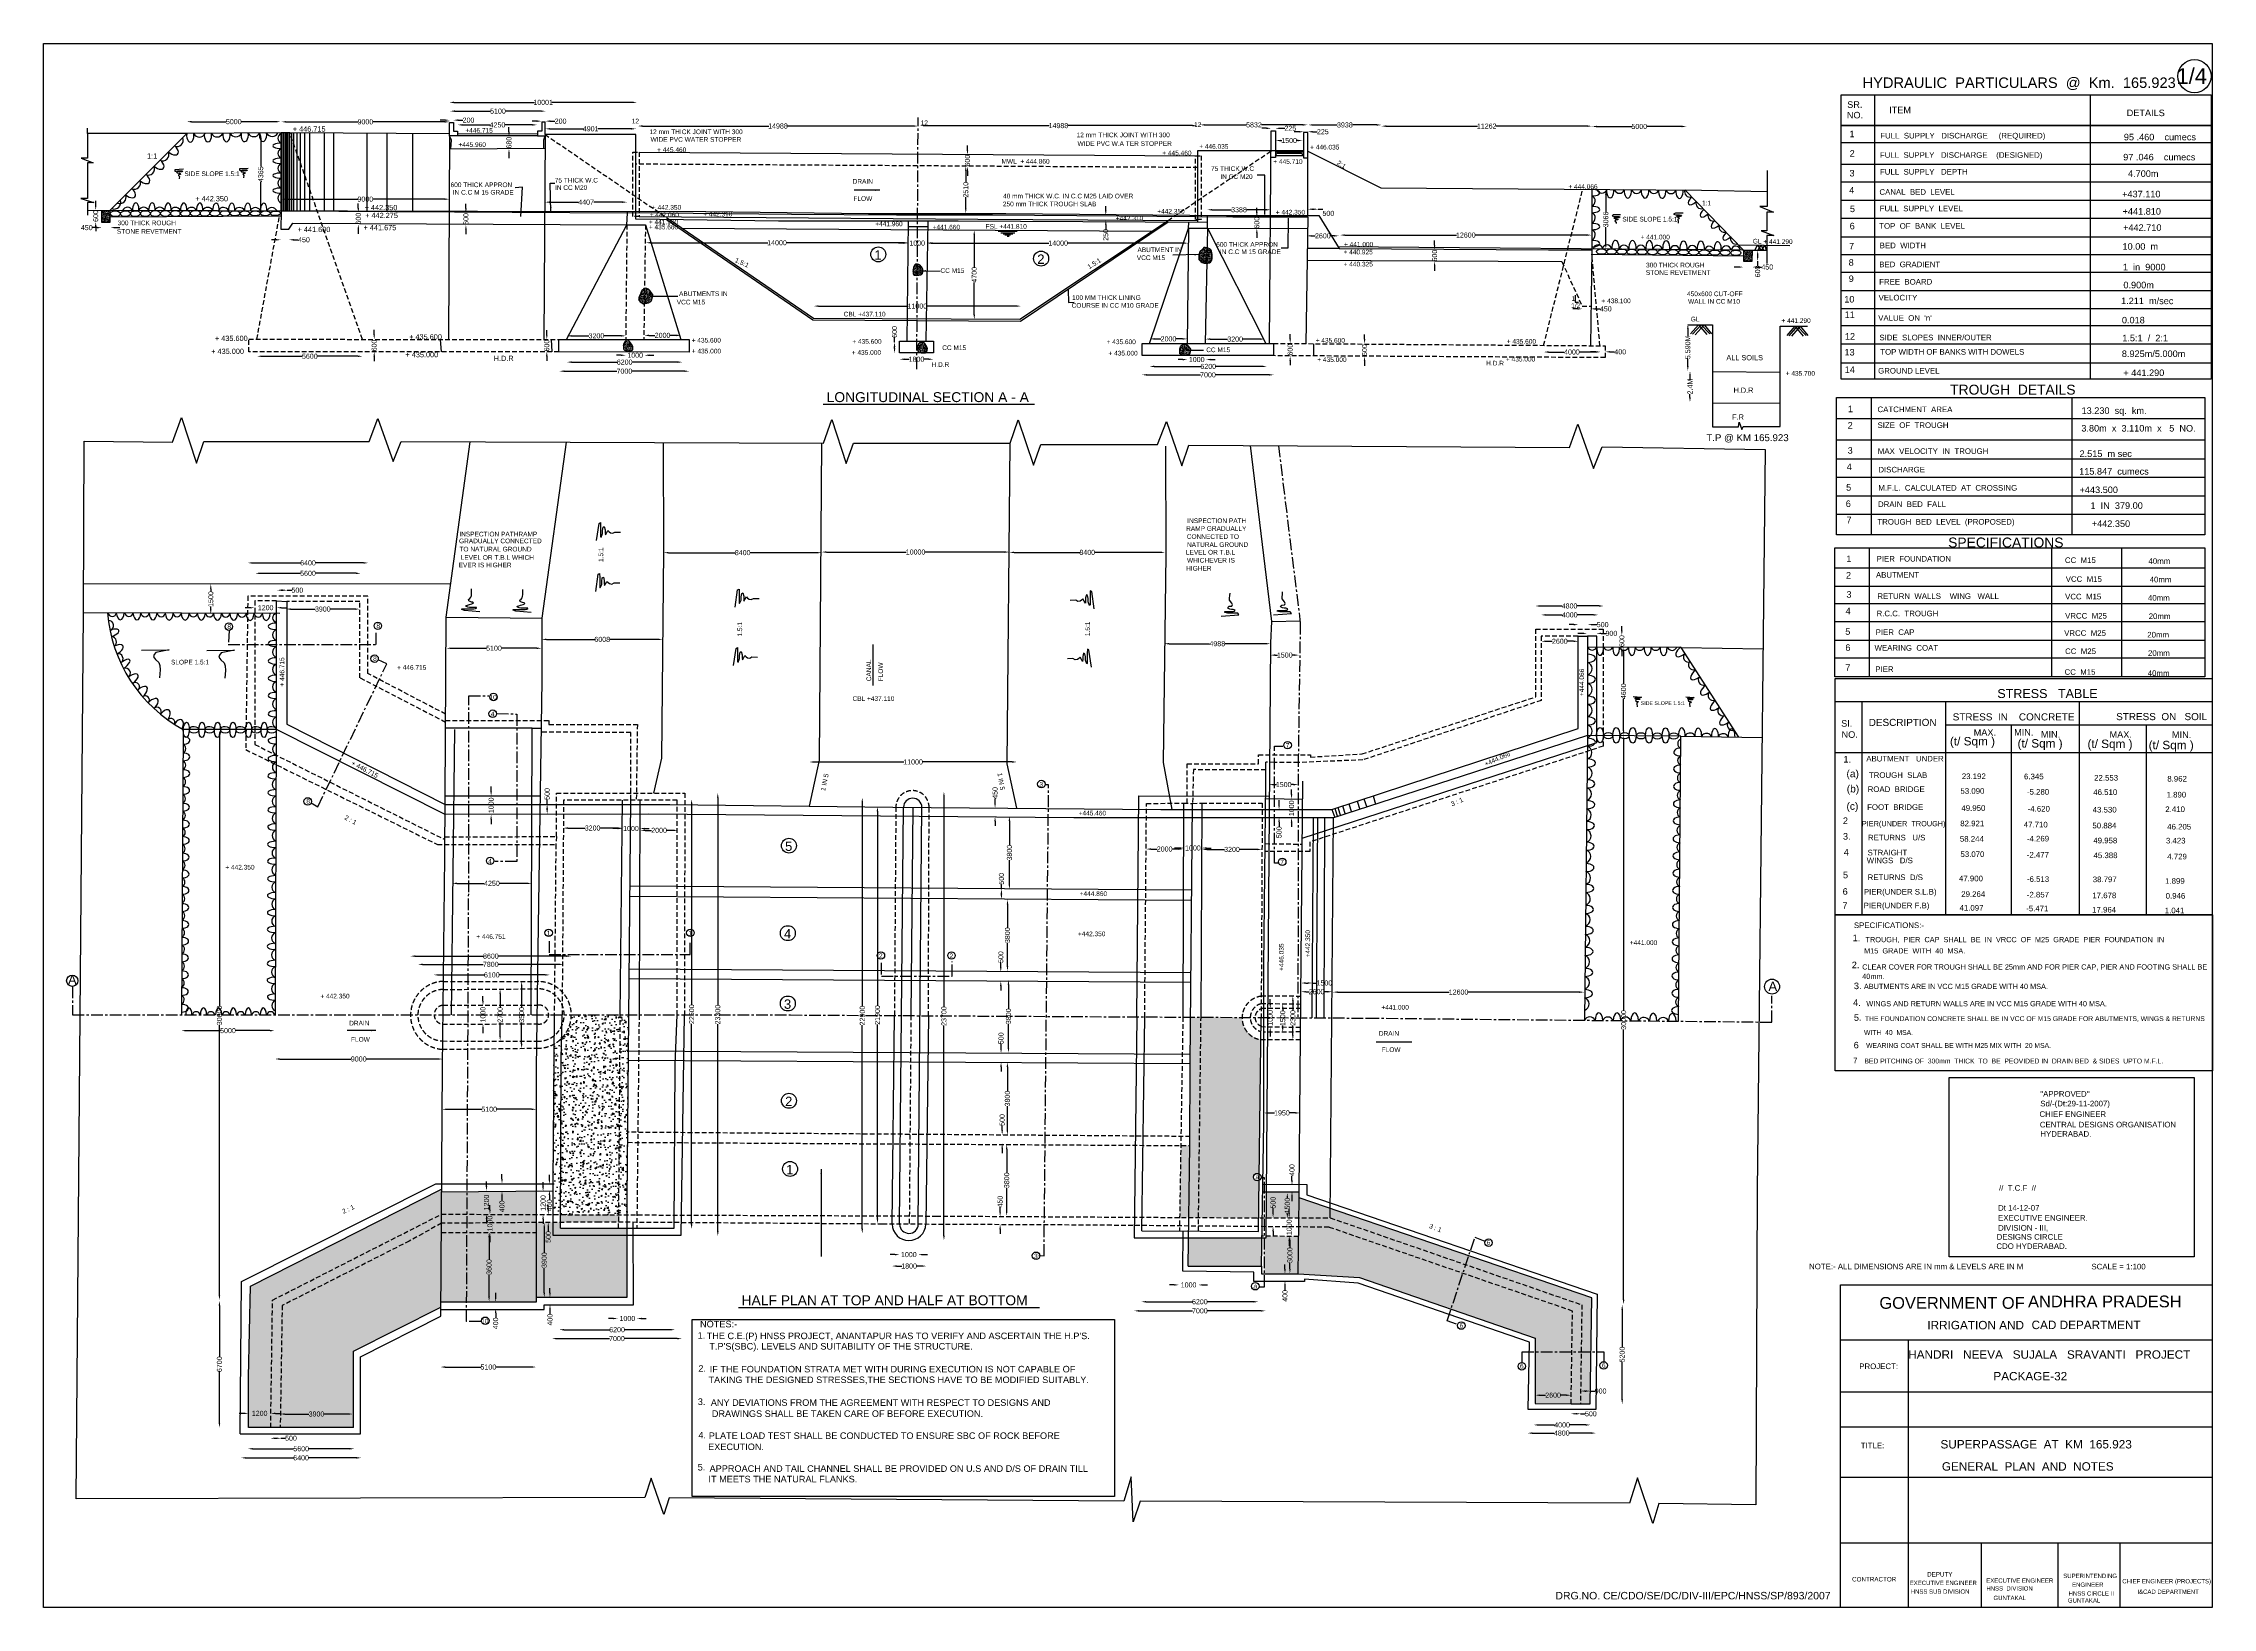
# Model space of a CAD drawing. Header units: millimetres. Extents: x 1761 to 117787, y 1869 to 85529.
import ezdxf

# ---------------------------------------------------------------- set-up
doc = ezdxf.new("R2010")
doc.units = ezdxf.units.MM
doc.header["$MEASUREMENT"] = 0
doc.linetypes.add('CENTER', pattern=[2, 1.25, -0.25, 0.25, -0.25])
doc.linetypes.add('DASHED', pattern=[0.75, 0.5, -0.25])
for name, color, linetype in [('DIM', 7, 'Continuous'), ('DWG', 7, 'Continuous'), ('TXT', 7, 'Continuous')]:
    doc.layers.add(name, color=color, linetype=linetype)
doc.styles.get("Standard").update_dxf_attribs({"font": 'arial.ttf'})
doc.dimstyles.new('Civil', dxfattribs={"dimtxt": 270, "dimasz": 250, "dimexe": 0.1, "dimexo": 0.0625, "dimgap": 0.09, "dimtad": 0, "dimdec": 0, "dimzin": 12, "dimdsep": 46, "dimtxsty": 'Standard', "dimcen": 0.1, "dimse1": 1, "dimse2": 1, "dimadec": 0, "dimazin": 2, "dimtfac": 1, "dimtdec": 0, "dimtofl": 0, "dimtmove": 0, "dimatfit": 3, "dimfxl": 1, "dimfrac": 1, "dimtolj": 1, "dimtzin": 0, "dimarcsym": 0})
pattern_1 = [(50, (0, 0), (71.726018, -6.275213), [7.5, -82.5]), (355, (0, 0), (-13.875133, 75.219213), [6, -66]), (100.451444, (5.98, -0.52), (57.850885, 68.944), [6.37402, -70.11421]), (46.1842, (0, 20), (106.72413, -16.55193), [11.25, -123.75]), (96.63564, (8.89, 18.62), (93.466195, 97.41186), [9.56103, -105.17138]), (351.18416, (0, 20), (93.46619, 97.41186), [9, -99]), (21, (10, 15), (59.690705, -40.26189), [7.5, -82.5]), (326, (10, 15), (24.331533, 72.515005), [6, -66]), (71.451445, (14.974, 11.645), (84.022238, 32.253115), [6.37402, -70.11421]), (37.5, (0, 0), (1.2159855, 33.2893854), [0, -65.2, 0, -67, 0, -66.25]), (7.5, (0, 0), (26.306954, 39.441171), [0, -38.2, 0, -63.7, 0, -25.25]), (327.5, (-22.3, 0), (53.3822436, -2.255487), [0, -25, 0, -78, 0, -103.5]), (317.5, (-32.3, 0), (58.318617, 10.010498), [0, -32.5, 0, -51.8, 0, -73.5])]

# ---------------------------------------------------------------- blocks, each defined once
blk = doc.blocks.new('*D2')
at = {"layer": 'Defpoints', "color": 0, "transparency": 16777216}
for p in [(9437, 81331), (14452, 81341), (14452, 81331)]:
    blk.add_point(p, dxfattribs=at)
at = {"layer": 'DIM', "color": 0, "lineweight": -2, "transparency": 16777216}
for p, q in [((9687, 81341), (11542, 81341)), ((14202, 81341), (12348, 81341))]:
    blk.add_line(p, q, dxfattribs=at)
at = {"layer": 'DIM', "color": 0, "transparency": 16777216}
for points in [[(9687, 81383), (9687, 81300), (9437, 81341)], [(14202, 81383), (14202, 81300), (14452, 81341)]]:
    blk.add_solid(points, dxfattribs=at)
at = {"layer": 'DIM', "color": 0, "transparency": 16777216, "insert": (11945, 81341), "char_height": 270, "attachment_point": 5}
blk.add_mtext('\\A1;5000', dxfattribs=at)
blk = doc.blocks.new('*D3')
at = {"layer": 'Defpoints', "color": 0, "transparency": 16777216}
for p in [(14489, 81320), (23479, 81332), (23479, 81320)]:
    blk.add_point(p, dxfattribs=at)
at = {"layer": 'DIM', "color": 0, "lineweight": -2, "transparency": 16777216}
for p, q in [((14739, 81332), (18581, 81332)), ((23229, 81332), (19387, 81332))]:
    blk.add_line(p, q, dxfattribs=at)
at = {"layer": 'DIM', "color": 0, "transparency": 16777216}
for points in [[(14739, 81374), (14739, 81291), (14489, 81332)], [(23229, 81374), (23229, 81291), (23479, 81332)]]:
    blk.add_solid(points, dxfattribs=at)
at = {"layer": 'DIM', "color": 0, "transparency": 16777216, "insert": (18984, 81332), "char_height": 270, "attachment_point": 5}
blk.add_mtext('\\A1;9000', dxfattribs=at)
blk = doc.blocks.new('*D4')
at = {"layer": 'Defpoints', "color": 0, "transparency": 16777216}
for p in [(23927, 81117), (28170, 81170), (28170, 81117)]:
    blk.add_point(p, dxfattribs=at)
at = {"layer": 'DIM', "color": 0, "lineweight": -2, "transparency": 16777216}
for p, q in [((24177, 81170), (25640, 81170)), ((27920, 81170), (26457, 81170))]:
    blk.add_line(p, q, dxfattribs=at)
at = {"layer": 'DIM', "color": 0, "transparency": 16777216}
for points in [[(24177, 81212), (24177, 81129), (23927, 81170)], [(27920, 81212), (27920, 81129), (28170, 81170)]]:
    blk.add_solid(points, dxfattribs=at)
at = {"layer": 'DIM', "color": 0, "transparency": 16777216, "insert": (26049, 81170), "char_height": 270, "attachment_point": 5}
blk.add_mtext('\\A1;4250', dxfattribs=at)
blk = doc.blocks.new('*D5')
at = {"layer": 'Defpoints', "color": 0, "transparency": 16777216}
for p in [(23485, 81304), (23699, 81424), (23699, 81304)]:
    blk.add_point(p, dxfattribs=at)
at = {"layer": 'DIM', "color": 0, "lineweight": -2, "transparency": 16777216}
for p, q in [((23235, 81424), (22985, 81424)), ((23949, 81424), (24199, 81424))]:
    blk.add_line(p, q, dxfattribs=at)
at = {"layer": 'DIM', "color": 0, "transparency": 16777216}
for points in [[(23235, 81466), (23235, 81383), (23485, 81424)], [(23949, 81466), (23949, 81383), (23699, 81424)]]:
    blk.add_solid(points, dxfattribs=at)
at = {"layer": 'DIM', "color": 0, "transparency": 16777216, "insert": (24500, 81424), "char_height": 270, "attachment_point": 5}
blk.add_mtext('\\A1;200', dxfattribs=at)
blk = doc.blocks.new('*D6')
at = {"layer": 'Defpoints', "color": 0, "transparency": 16777216}
for p in [(28398, 81291), (28625, 81371), (28625, 81291)]:
    blk.add_point(p, dxfattribs=at)
at = {"layer": 'DIM', "color": 0, "lineweight": -2, "transparency": 16777216}
for p, q in [((28148, 81371), (27898, 81371)), ((28875, 81371), (29125, 81371))]:
    blk.add_line(p, q, dxfattribs=at)
at = {"layer": 'DIM', "color": 0, "transparency": 16777216}
for points in [[(28148, 81413), (28148, 81329), (28398, 81371)], [(28875, 81413), (28875, 81329), (28625, 81371)]]:
    blk.add_solid(points, dxfattribs=at)
at = {"layer": 'DIM', "color": 0, "transparency": 16777216, "insert": (29426, 81371), "char_height": 270, "attachment_point": 5}
blk.add_mtext('\\A1;200', dxfattribs=at)
blk = doc.blocks.new('*D7')
at = {"layer": 'Defpoints', "color": 0, "transparency": 16777216}
for p in [(23525, 81852), (28625, 81906), (28625, 81852)]:
    blk.add_point(p, dxfattribs=at)
at = {"layer": 'DIM', "color": 0, "lineweight": -2, "transparency": 16777216}
for p, q in [((23775, 81906), (25673, 81906)), ((28375, 81906), (26478, 81906))]:
    blk.add_line(p, q, dxfattribs=at)
at = {"layer": 'DIM', "color": 0, "transparency": 16777216}
for points in [[(23775, 81947), (23775, 81864), (23525, 81906)], [(28375, 81947), (28375, 81864), (28625, 81906)]]:
    blk.add_solid(points, dxfattribs=at)
at = {"layer": 'DIM', "color": 0, "transparency": 16777216, "insert": (26075, 81906), "char_height": 270, "attachment_point": 5}
blk.add_mtext('\\A1;5100', dxfattribs=at)
blk = doc.blocks.new('*D8')
at = {"layer": 'Defpoints', "color": 0, "transparency": 16777216}
for p in [(23472, 82415), (33511, 82415), (33511, 82374)]:
    blk.add_point(p, dxfattribs=at)
at = {"layer": 'DIM', "color": 0, "lineweight": -2, "transparency": 16777216}
for p, q in [((23722, 82374), (28022, 82374)), ((33261, 82374), (28961, 82374))]:
    blk.add_line(p, q, dxfattribs=at)
at = {"layer": 'DIM', "color": 0, "transparency": 16777216}
for points in [[(23722, 82416), (23722, 82333), (23472, 82374)], [(33261, 82416), (33261, 82333), (33511, 82374)]]:
    blk.add_solid(points, dxfattribs=at)
at = {"layer": 'DIM', "color": 0, "transparency": 16777216, "insert": (28492, 82374), "char_height": 270, "attachment_point": 5}
blk.add_mtext('\\A1;10001', dxfattribs=at)
blk = doc.blocks.new('*D9')
at = {"layer": 'Defpoints', "color": 0, "transparency": 16777216}
for p in [(26665, 80553), (26757, 80553), (26757, 79888)]:
    blk.add_point(p, dxfattribs=at)
at = {"layer": 'DIM', "color": 0, "lineweight": -2, "transparency": 16777216}
for p, q in [((26665, 80803), (26665, 81053)), ((26665, 79638), (26665, 79388))]:
    blk.add_line(p, q, dxfattribs=at)
at = {"layer": 'DIM', "color": 0, "transparency": 16777216}
for points in [[(26624, 80803), (26707, 80803), (26665, 80553)], [(26624, 79638), (26707, 79638), (26665, 79888)]]:
    blk.add_solid(points, dxfattribs=at)
at = {"layer": 'DIM', "color": 0, "transparency": 16777216, "insert": (26665, 80220), "char_height": 270, "attachment_point": 5, "rotation": 90}
blk.add_mtext('\\A1;680', dxfattribs=at)
blk = doc.blocks.new('*D10')
at = {"layer": 'Defpoints', "color": 0, "transparency": 16777216}
for p in [(28610, 80909), (33457, 80959), (33457, 80909)]:
    blk.add_point(p, dxfattribs=at)
at = {"layer": 'DIM', "color": 0, "lineweight": -2, "transparency": 16777216}
for p, q in [((28860, 80959), (30651, 80959)), ((33207, 80959), (31416, 80959))]:
    blk.add_line(p, q, dxfattribs=at)
at = {"layer": 'DIM', "color": 0, "transparency": 16777216}
for points in [[(28860, 81000), (28860, 80917), (28610, 80959)], [(33207, 81000), (33207, 80917), (33457, 80959)]]:
    blk.add_solid(points, dxfattribs=at)
at = {"layer": 'DIM', "color": 0, "transparency": 16777216, "insert": (31033, 80959), "char_height": 270, "attachment_point": 5}
blk.add_mtext('\\A1;4901', dxfattribs=at)
blk = doc.blocks.new('*D11')
at = {"layer": 'Defpoints', "color": 0, "transparency": 16777216}
for p in [(33564, 80905), (48539, 81109), (48539, 80905)]:
    blk.add_point(p, dxfattribs=at)
at = {"layer": 'DIM', "color": 0, "lineweight": -2, "transparency": 16777216}
for p, q in [((33814, 81109), (40556, 81109)), ((48289, 81109), (41547, 81109))]:
    blk.add_line(p, q, dxfattribs=at)
at = {"layer": 'DIM', "color": 0, "transparency": 16777216}
for points in [[(33814, 81151), (33814, 81067), (33564, 81109)], [(48289, 81151), (48289, 81067), (48539, 81109)]]:
    blk.add_solid(points, dxfattribs=at)
at = {"layer": 'DIM', "color": 0, "transparency": 16777216, "insert": (41052, 81109), "char_height": 270, "attachment_point": 5}
blk.add_mtext('\\A1;14988', dxfattribs=at)
blk = doc.blocks.new('*D12')
at = {"layer": 'Defpoints', "color": 0, "transparency": 16777216}
for p in [(48636, 81068), (63468, 81129), (63468, 81068)]:
    blk.add_point(p, dxfattribs=at)
at = {"layer": 'DIM', "color": 0, "lineweight": -2, "transparency": 16777216}
for p, q in [((48886, 81129), (55557, 81129)), ((63218, 81129), (56548, 81129))]:
    blk.add_line(p, q, dxfattribs=at)
at = {"layer": 'DIM', "color": 0, "transparency": 16777216}
for points in [[(48886, 81171), (48886, 81088), (48636, 81129)], [(63218, 81171), (63218, 81088), (63468, 81129)]]:
    blk.add_solid(points, dxfattribs=at)
at = {"layer": 'DIM', "color": 0, "transparency": 16777216, "insert": (56052, 81129), "char_height": 270, "attachment_point": 5}
blk.add_mtext('\\A1;14988', dxfattribs=at)
blk = doc.blocks.new('*D13')
at = {"layer": 'Defpoints', "color": 0, "transparency": 16777216}
for p in [(63646, 81150), (69374, 81171), (69374, 81150)]:
    blk.add_point(p, dxfattribs=at)
at = {"layer": 'DIM', "color": 0, "lineweight": -2, "transparency": 16777216}
for p, q in [((63896, 81171), (66108, 81171)), ((69124, 81171), (66912, 81171))]:
    blk.add_line(p, q, dxfattribs=at)
at = {"layer": 'DIM', "color": 0, "transparency": 16777216}
for points in [[(63896, 81213), (63896, 81129), (63646, 81171)], [(69124, 81213), (69124, 81129), (69374, 81171)]]:
    blk.add_solid(points, dxfattribs=at)
at = {"layer": 'DIM', "color": 0, "transparency": 16777216, "insert": (66510, 81171), "char_height": 270, "attachment_point": 5}
blk.add_mtext('\\A1;5832', dxfattribs=at)
blk = doc.blocks.new('*D14')
at = {"layer": 'Defpoints', "color": 0, "transparency": 16777216}
for p in [(67430, 80864), (67655, 80987), (67655, 80864)]:
    blk.add_point(p, dxfattribs=at)
at = {"layer": 'DIM', "color": 0, "lineweight": -2, "transparency": 16777216}
for p, q in [((67180, 80987), (66930, 80987)), ((67905, 80987), (68155, 80987))]:
    blk.add_line(p, q, dxfattribs=at)
at = {"layer": 'DIM', "color": 0, "transparency": 16777216}
for points in [[(67180, 81029), (67180, 80945), (67430, 80987)], [(67905, 81029), (67905, 80945), (67655, 80987)]]:
    blk.add_solid(points, dxfattribs=at)
at = {"layer": 'DIM', "color": 0, "transparency": 16777216, "insert": (68457, 80987), "char_height": 270, "attachment_point": 5}
blk.add_mtext('\\A1;225', dxfattribs=at)
blk = doc.blocks.new('*D15')
at = {"layer": 'Defpoints', "color": 0, "transparency": 16777216}
for p in [(67676, 80394), (69108, 80394), (69108, 80333)]:
    blk.add_point(p, dxfattribs=at)
at = {"layer": 'DIM', "color": 0, "lineweight": -2, "transparency": 16777216}
for p, q in [((67926, 80333), (68002, 80333)), ((68858, 80333), (68782, 80333))]:
    blk.add_line(p, q, dxfattribs=at)
at = {"layer": 'DIM', "color": 0, "transparency": 16777216}
for points in [[(67926, 80375), (67926, 80291), (67676, 80333)], [(68858, 80375), (68858, 80291), (69108, 80333)]]:
    blk.add_solid(points, dxfattribs=at)
at = {"layer": 'DIM', "color": 0, "transparency": 16777216, "insert": (68392, 80333), "char_height": 270, "attachment_point": 5}
blk.add_mtext('\\A1;1500', dxfattribs=at)
blk = doc.blocks.new('*D16')
at = {"layer": 'Defpoints', "color": 0, "transparency": 16777216}
for p in [(69169, 80701), (69394, 80803), (69394, 80701)]:
    blk.add_point(p, dxfattribs=at)
at = {"layer": 'DIM', "color": 0, "lineweight": -2, "transparency": 16777216}
for p, q in [((68919, 80803), (68669, 80803)), ((69644, 80803), (69894, 80803))]:
    blk.add_line(p, q, dxfattribs=at)
at = {"layer": 'DIM', "color": 0, "transparency": 16777216}
for points in [[(68919, 80845), (68919, 80761), (69169, 80803)], [(69644, 80845), (69644, 80761), (69394, 80803)]]:
    blk.add_solid(points, dxfattribs=at)
at = {"layer": 'DIM', "color": 0, "transparency": 16777216, "insert": (70196, 80803), "char_height": 270, "attachment_point": 5}
blk.add_mtext('\\A1;225', dxfattribs=at)
blk = doc.blocks.new('*D17')
at = {"layer": 'Defpoints', "color": 0, "transparency": 16777216}
for p in [(64013, 76589), (67409, 76630), (67409, 76589)]:
    blk.add_point(p, dxfattribs=at)
at = {"layer": 'DIM', "color": 0, "lineweight": -2, "transparency": 16777216}
for p, q in [((64263, 76630), (65308, 76630)), ((67159, 76630), (66115, 76630))]:
    blk.add_line(p, q, dxfattribs=at)
at = {"layer": 'DIM', "color": 0, "transparency": 16777216}
for points in [[(64263, 76672), (64263, 76588), (64013, 76630)], [(67159, 76672), (67159, 76588), (67409, 76630)]]:
    blk.add_solid(points, dxfattribs=at)
at = {"layer": 'DIM', "color": 0, "transparency": 16777216, "insert": (65711, 76630), "char_height": 270, "attachment_point": 5}
blk.add_mtext('\\A1;3388', dxfattribs=at)
blk = doc.blocks.new('*D18')
at = {"layer": 'Defpoints', "color": 0, "transparency": 16777216}
for p in [(69337, 75276), (71055, 75276), (71055, 75235)]:
    blk.add_point(p, dxfattribs=at)
at = {"layer": 'DIM', "color": 0, "lineweight": -2, "transparency": 16777216}
for p, q in [((69587, 75235), (69791, 75235)), ((70805, 75235), (70601, 75235))]:
    blk.add_line(p, q, dxfattribs=at)
at = {"layer": 'DIM', "color": 0, "transparency": 16777216}
for points in [[(69587, 75277), (69587, 75193), (69337, 75235)], [(70805, 75277), (70805, 75193), (71055, 75235)]]:
    blk.add_solid(points, dxfattribs=at)
at = {"layer": 'DIM', "color": 0, "transparency": 16777216, "insert": (70196, 75235), "char_height": 270, "attachment_point": 5}
blk.add_mtext('\\A1;2600', dxfattribs=at)
blk = doc.blocks.new('*D19')
at = {"layer": 'Defpoints', "color": 0, "transparency": 16777216}
for p in [(71122, 75235), (84563, 75276), (84563, 75235)]:
    blk.add_point(p, dxfattribs=at)
at = {"layer": 'DIM', "color": 0, "lineweight": -2, "transparency": 16777216}
for p, q in [((71372, 75276), (77347, 75276)), ((84313, 75276), (78337, 75276))]:
    blk.add_line(p, q, dxfattribs=at)
at = {"layer": 'DIM', "color": 0, "transparency": 16777216}
for points in [[(71372, 75318), (71372, 75234), (71122, 75276)], [(84313, 75318), (84313, 75234), (84563, 75276)]]:
    blk.add_solid(points, dxfattribs=at)
at = {"layer": 'DIM', "color": 0, "transparency": 16777216, "insert": (77842, 75276), "char_height": 270, "attachment_point": 5}
blk.add_mtext('\\A1;12600', dxfattribs=at)
blk = doc.blocks.new('*D20')
at = {"layer": 'Defpoints', "color": 0, "transparency": 16777216}
for p in [(69420, 81166), (73327, 81166), (73327, 81166)]:
    blk.add_point(p, dxfattribs=at)
at = {"layer": 'DIM', "color": 0, "lineweight": -2, "transparency": 16777216}
for p, q in [((69670, 81166), (70970, 81166)), ((73077, 81166), (71777, 81166))]:
    blk.add_line(p, q, dxfattribs=at)
at = {"layer": 'DIM', "color": 0, "transparency": 16777216}
for points in [[(69670, 81208), (69670, 81125), (69420, 81166)], [(73077, 81208), (73077, 81125), (73327, 81166)]]:
    blk.add_solid(points, dxfattribs=at)
at = {"layer": 'DIM', "color": 0, "transparency": 16777216, "insert": (71373, 81166), "char_height": 270, "attachment_point": 5}
blk.add_mtext('\\A1;3938', dxfattribs=at)
blk = doc.blocks.new('*D21')
at = {"layer": 'Defpoints', "color": 0, "transparency": 16777216}
for p in [(73334, 81186), (84586, 81186), (84586, 81104)]:
    blk.add_point(p, dxfattribs=at)
at = {"layer": 'DIM', "color": 0, "lineweight": -2, "transparency": 16777216}
for p, q in [((73584, 81104), (78466, 81104)), ((84336, 81104), (79454, 81104))]:
    blk.add_line(p, q, dxfattribs=at)
at = {"layer": 'DIM', "color": 0, "transparency": 16777216}
for points in [[(73584, 81146), (73584, 81063), (73334, 81104)], [(84336, 81146), (84336, 81063), (84586, 81104)]]:
    blk.add_solid(points, dxfattribs=at)
at = {"layer": 'DIM', "color": 0, "transparency": 16777216, "insert": (78960, 81104), "char_height": 270, "attachment_point": 5}
blk.add_mtext('\\A1;11262', dxfattribs=at)
blk = doc.blocks.new('*D22')
at = {"layer": 'Defpoints', "color": 0, "transparency": 16777216}
for p in [(84593, 81126), (89646, 81126), (89646, 81085)]:
    blk.add_point(p, dxfattribs=at)
at = {"layer": 'DIM', "color": 0, "lineweight": -2, "transparency": 16777216}
for p, q in [((84843, 81085), (86717, 81085)), ((89396, 81085), (87523, 81085))]:
    blk.add_line(p, q, dxfattribs=at)
at = {"layer": 'DIM', "color": 0, "transparency": 16777216}
for points in [[(84843, 81127), (84843, 81043), (84593, 81085)], [(89396, 81127), (89396, 81043), (89646, 81085)]]:
    blk.add_solid(points, dxfattribs=at)
at = {"layer": 'DIM', "color": 0, "transparency": 16777216, "insert": (87120, 81085), "char_height": 270, "attachment_point": 5}
blk.add_mtext('\\A1;5000', dxfattribs=at)
blk = doc.blocks.new('*D23')
at = {"layer": 'Defpoints', "color": 0, "transparency": 16777216}
for p in [(85291, 77686), (85332, 77686), (85291, 74538)]:
    blk.add_point(p, dxfattribs=at)
at = {"layer": 'DIM', "color": 0, "lineweight": -2, "transparency": 16777216}
for p, q in [((85332, 77436), (85332, 76515)), ((85332, 74788), (85332, 75709))]:
    blk.add_line(p, q, dxfattribs=at)
at = {"layer": 'DIM', "color": 0, "transparency": 16777216}
for points in [[(85290, 77436), (85373, 77436), (85332, 77686)], [(85290, 74788), (85373, 74788), (85332, 74538)]]:
    blk.add_solid(points, dxfattribs=at)
at = {"layer": 'DIM', "color": 0, "transparency": 16777216, "insert": (85332, 76112), "char_height": 270, "attachment_point": 5, "rotation": 90}
blk.add_mtext('\\A1;3066', dxfattribs=at)
blk = doc.blocks.new('*D24')
at = {"layer": 'Defpoints', "color": 0, "transparency": 16777216}
for p in [(92689, 73868), (93164, 73868), (93164, 73567)]:
    blk.add_point(p, dxfattribs=at)
at = {"layer": 'DIM', "color": 0, "lineweight": -2, "transparency": 16777216}
for p, q in [((92439, 73567), (92189, 73567)), ((93414, 73567), (93664, 73567))]:
    blk.add_line(p, q, dxfattribs=at)
at = {"layer": 'DIM', "color": 0, "transparency": 16777216}
for points in [[(92439, 73609), (92439, 73525), (92689, 73567)], [(93414, 73609), (93414, 73525), (93164, 73567)]]:
    blk.add_solid(points, dxfattribs=at)
at = {"layer": 'DIM', "color": 0, "transparency": 16777216, "insert": (93967, 73567), "char_height": 270, "attachment_point": 5}
blk.add_mtext('\\A1;450', dxfattribs=at)
blk = doc.blocks.new('*D25')
at = {"layer": 'Defpoints', "color": 0, "transparency": 16777216}
for p in [(93215, 74464), (93215, 73881), (93453, 73881)]:
    blk.add_point(p, dxfattribs=at)
at = {"layer": 'DIM', "color": 0, "lineweight": -2, "transparency": 16777216}
for p, q in [((93453, 74214), (93453, 74131)), ((93453, 73881), (93453, 73631))]:
    blk.add_line(p, q, dxfattribs=at)
at = {"layer": 'DIM', "color": 0, "transparency": 16777216}
for points in [[(93411, 74214), (93494, 74214), (93453, 74464)], [(93411, 74131), (93494, 74131), (93453, 73881)]]:
    blk.add_solid(points, dxfattribs=at)
at = {"layer": 'DIM', "color": 0, "transparency": 16777216, "insert": (93453, 73332), "char_height": 270, "attachment_point": 5, "rotation": 90}
blk.add_mtext('\\A1;600', dxfattribs=at)
blk = doc.blocks.new('*D26')
at = {"layer": 'Defpoints', "color": 0, "transparency": 16777216}
for p in [(89743, 68008), (89833, 68008), (89743, 66342)]:
    blk.add_point(p, dxfattribs=at)
at = {"layer": 'DIM', "color": 0, "lineweight": -2, "transparency": 16777216}
for p, q in [((89833, 67758), (89833, 67575)), ((89833, 66592), (89833, 66776))]:
    blk.add_line(p, q, dxfattribs=at)
at = {"layer": 'DIM', "color": 0, "transparency": 16777216}
for points in [[(89791, 67758), (89874, 67758), (89833, 68008)], [(89791, 66592), (89874, 66592), (89833, 66342)]]:
    blk.add_solid(points, dxfattribs=at)
at = {"layer": 'DIM', "color": 0, "transparency": 16777216, "insert": (89833, 67175), "char_height": 270, "attachment_point": 5, "rotation": 90}
blk.add_mtext('\\A1;2.4M', dxfattribs=at)
blk = doc.blocks.new('*D27')
at = {"layer": 'Defpoints', "color": 0, "transparency": 16777216}
for p in [(89717, 70521), (89858, 70521), (89858, 68021)]:
    blk.add_point(p, dxfattribs=at)
at = {"layer": 'DIM', "color": 0, "lineweight": -2, "transparency": 16777216}
for p, q in [((89717, 70271), (89717, 69878)), ((89717, 68271), (89717, 68664))]:
    blk.add_line(p, q, dxfattribs=at)
at = {"layer": 'DIM', "color": 0, "transparency": 16777216}
for points in [[(89675, 70271), (89759, 70271), (89717, 70521)], [(89675, 68271), (89759, 68271), (89717, 68021)]]:
    blk.add_solid(points, dxfattribs=at)
at = {"layer": 'DIM', "color": 0, "transparency": 16777216, "insert": (89717, 69271), "char_height": 270, "attachment_point": 5, "rotation": 90}
blk.add_mtext('\\A1;5.590M', dxfattribs=at)
blk = doc.blocks.new('*D28')
at = {"layer": 'Defpoints', "color": 0, "transparency": 16777216}
for p in [(82018, 69009), (85020, 69021), (85020, 69009)]:
    blk.add_point(p, dxfattribs=at)
at = {"layer": 'DIM', "color": 0, "lineweight": -2, "transparency": 16777216}
for p, q in [((82268, 69021), (83111, 69021)), ((84770, 69021), (83927, 69021))]:
    blk.add_line(p, q, dxfattribs=at)
at = {"layer": 'DIM', "color": 0, "transparency": 16777216}
for points in [[(82268, 69063), (82268, 68979), (82018, 69021)], [(84770, 69063), (84770, 68979), (85020, 69021)]]:
    blk.add_solid(points, dxfattribs=at)
at = {"layer": 'DIM', "color": 0, "transparency": 16777216, "insert": (83519, 69021), "char_height": 270, "attachment_point": 5}
blk.add_mtext('\\A1;4000', dxfattribs=at)
blk = doc.blocks.new('*D29')
at = {"layer": 'Defpoints', "color": 0, "transparency": 16777216}
for p in [(85020, 69021), (85301, 69032), (85301, 69021)]:
    blk.add_point(p, dxfattribs=at)
at = {"layer": 'DIM', "color": 0, "lineweight": -2, "transparency": 16777216}
for p, q in [((84770, 69032), (84520, 69032)), ((85551, 69032), (85801, 69032))]:
    blk.add_line(p, q, dxfattribs=at)
at = {"layer": 'DIM', "color": 0, "transparency": 16777216}
for points in [[(84770, 69074), (84770, 68991), (85020, 69032)], [(85551, 69074), (85551, 68991), (85301, 69032)]]:
    blk.add_solid(points, dxfattribs=at)
at = {"layer": 'DIM', "color": 0, "transparency": 16777216, "insert": (86104, 69032), "char_height": 270, "attachment_point": 5}
blk.add_mtext('\\A1;400', dxfattribs=at)
blk = doc.blocks.new('*D30')
at = {"layer": 'Defpoints', "color": 0, "transparency": 16777216}
for p in [(84072, 71182), (84527, 71330), (84527, 71182)]:
    blk.add_point(p, dxfattribs=at)
at = {"layer": 'DIM', "color": 0, "lineweight": -2, "transparency": 16777216}
for p, q in [((83822, 71330), (83572, 71330)), ((84777, 71330), (85027, 71330))]:
    blk.add_line(p, q, dxfattribs=at)
at = {"layer": 'DIM', "color": 0, "transparency": 16777216}
for points in [[(83822, 71372), (83822, 71288), (84072, 71330)], [(84777, 71372), (84777, 71288), (84527, 71330)]]:
    blk.add_solid(points, dxfattribs=at)
at = {"layer": 'DIM', "color": 0, "transparency": 16777216, "insert": (85330, 71330), "char_height": 270, "attachment_point": 5}
blk.add_mtext('\\A1;450', dxfattribs=at)
blk = doc.blocks.new('*D31')
at = {"layer": 'Defpoints', "color": 0, "transparency": 16777216}
for p in [(76174, 74487), (76259, 74487), (76259, 73873)]:
    blk.add_point(p, dxfattribs=at)
at = {"layer": 'DIM', "color": 0, "lineweight": -2, "transparency": 16777216}
for p, q in [((76174, 74737), (76174, 74987)), ((76174, 73623), (76174, 73373))]:
    blk.add_line(p, q, dxfattribs=at)
at = {"layer": 'DIM', "color": 0, "transparency": 16777216}
for points in [[(76132, 74737), (76215, 74737), (76174, 74487)], [(76132, 73623), (76215, 73623), (76174, 73873)]]:
    blk.add_solid(points, dxfattribs=at)
at = {"layer": 'DIM', "color": 0, "transparency": 16777216, "insert": (76174, 74180), "char_height": 270, "attachment_point": 5, "rotation": 90}
blk.add_mtext('\\A1;600', dxfattribs=at)
blk = doc.blocks.new('*D32')
at = {"layer": 'Defpoints', "color": 0, "transparency": 16777216}
for p in [(72342, 69461), (72342, 68790), (72428, 69461)]:
    blk.add_point(p, dxfattribs=at)
at = {"layer": 'DIM', "color": 0, "lineweight": -2, "transparency": 16777216}
for p, q in [((72428, 69711), (72428, 69961)), ((72428, 68540), (72428, 68290))]:
    blk.add_line(p, q, dxfattribs=at)
at = {"layer": 'DIM', "color": 0, "transparency": 16777216}
for points in [[(72386, 69711), (72470, 69711), (72428, 69461)], [(72386, 68540), (72470, 68540), (72428, 68790)]]:
    blk.add_solid(points, dxfattribs=at)
at = {"layer": 'DIM', "color": 0, "transparency": 16777216, "insert": (72428, 69125), "char_height": 270, "attachment_point": 5, "rotation": 90}
blk.add_mtext('\\A1;600', dxfattribs=at)
blk = doc.blocks.new('*D33')
at = {"layer": 'Defpoints', "color": 0, "transparency": 16777216}
for p in [(68405, 69483), (68405, 68815), (68448, 69483)]:
    blk.add_point(p, dxfattribs=at)
at = {"layer": 'DIM', "color": 0, "lineweight": -2, "transparency": 16777216}
for p, q in [((68448, 69733), (68448, 69983)), ((68448, 68565), (68448, 68315))]:
    blk.add_line(p, q, dxfattribs=at)
at = {"layer": 'DIM', "color": 0, "transparency": 16777216}
for points in [[(68407, 69733), (68490, 69733), (68448, 69483)], [(68407, 68565), (68490, 68565), (68448, 68815)]]:
    blk.add_solid(points, dxfattribs=at)
at = {"layer": 'DIM', "color": 0, "transparency": 16777216, "insert": (68448, 69149), "char_height": 270, "attachment_point": 5, "rotation": 90}
blk.add_mtext('\\A1;600', dxfattribs=at)
blk = doc.blocks.new('*D34')
at = {"layer": 'Defpoints', "color": 0, "transparency": 16777216}
for p in [(60523, 67909), (67579, 67909), (67579, 67801)]:
    blk.add_point(p, dxfattribs=at)
at = {"layer": 'DIM', "color": 0, "lineweight": -2, "transparency": 16777216}
for p, q in [((60773, 67801), (63649, 67801)), ((67329, 67801), (64453, 67801))]:
    blk.add_line(p, q, dxfattribs=at)
at = {"layer": 'DIM', "color": 0, "transparency": 16777216}
for points in [[(60773, 67843), (60773, 67760), (60523, 67801)], [(67329, 67843), (67329, 67760), (67579, 67801)]]:
    blk.add_solid(points, dxfattribs=at)
at = {"layer": 'DIM', "color": 0, "transparency": 16777216, "insert": (64051, 67801), "char_height": 270, "attachment_point": 5}
blk.add_mtext('\\A1;7000', dxfattribs=at)
blk = doc.blocks.new('*D35')
at = {"layer": 'Defpoints', "color": 0, "transparency": 16777216}
for p in [(60928, 68275), (67204, 68275), (67204, 68253)]:
    blk.add_point(p, dxfattribs=at)
at = {"layer": 'DIM', "color": 0, "lineweight": -2, "transparency": 16777216}
for p, q in [((61178, 68253), (63662, 68253)), ((66954, 68253), (64469, 68253))]:
    blk.add_line(p, q, dxfattribs=at)
at = {"layer": 'DIM', "color": 0, "transparency": 16777216}
for points in [[(61178, 68294), (61178, 68211), (60928, 68253)], [(66954, 68294), (66954, 68211), (67204, 68253)]]:
    blk.add_solid(points, dxfattribs=at)
at = {"layer": 'DIM', "color": 0, "transparency": 16777216, "insert": (64066, 68253), "char_height": 270, "attachment_point": 5}
blk.add_mtext('\\A1;6200', dxfattribs=at)
blk = doc.blocks.new('*D36')
at = {"layer": 'Defpoints', "color": 0, "transparency": 16777216}
for p in [(62941, 69724), (60939, 69489), (62941, 69489)]:
    blk.add_point(p, dxfattribs=at)
at = {"layer": 'DIM', "color": 0, "lineweight": -2, "transparency": 16777216}
for p, q in [((61189, 69724), (61535, 69724)), ((62691, 69724), (62345, 69724))]:
    blk.add_line(p, q, dxfattribs=at)
at = {"layer": 'DIM', "color": 0, "transparency": 16777216}
for points in [[(61189, 69766), (61189, 69683), (60939, 69724)], [(62691, 69766), (62691, 69683), (62941, 69724)]]:
    blk.add_solid(points, dxfattribs=at)
at = {"layer": 'DIM', "color": 0, "transparency": 16777216, "insert": (61940, 69724), "char_height": 270, "attachment_point": 5}
blk.add_mtext('\\A1;2000', dxfattribs=at)
blk = doc.blocks.new('*D37')
at = {"layer": 'Defpoints', "color": 0, "transparency": 16777216}
for p in [(67091, 69713), (63920, 69477), (67091, 69477)]:
    blk.add_point(p, dxfattribs=at)
at = {"layer": 'DIM', "color": 0, "lineweight": -2, "transparency": 16777216}
for p, q in [((64170, 69713), (65103, 69713)), ((66841, 69713), (65908, 69713))]:
    blk.add_line(p, q, dxfattribs=at)
at = {"layer": 'DIM', "color": 0, "transparency": 16777216}
for points in [[(64170, 69755), (64170, 69672), (63920, 69713)], [(66841, 69755), (66841, 69672), (67091, 69713)]]:
    blk.add_solid(points, dxfattribs=at)
at = {"layer": 'DIM', "color": 0, "transparency": 16777216, "insert": (65505, 69713), "char_height": 270, "attachment_point": 5}
blk.add_mtext('\\A1;3200', dxfattribs=at)
blk = doc.blocks.new('*D38')
at = {"layer": 'Defpoints', "color": 0, "transparency": 16777216}
for p in [(49079, 75010), (62999, 75010), (62999, 74846)]:
    blk.add_point(p, dxfattribs=at)
at = {"layer": 'DIM', "color": 0, "lineweight": -2, "transparency": 16777216}
for p, q in [((49329, 74846), (55544, 74846)), ((62749, 74846), (56534, 74846))]:
    blk.add_line(p, q, dxfattribs=at)
at = {"layer": 'DIM', "color": 0, "transparency": 16777216}
for points in [[(49329, 74888), (49329, 74804), (49079, 74846)], [(62749, 74888), (62749, 74804), (62999, 74846)]]:
    blk.add_solid(points, dxfattribs=at)
at = {"layer": 'DIM', "color": 0, "transparency": 16777216, "insert": (56039, 74846), "char_height": 270, "attachment_point": 5}
blk.add_mtext('\\A1;14000', dxfattribs=at)
blk = doc.blocks.new('*D39')
at = {"layer": 'Defpoints', "color": 0, "transparency": 16777216}
for p in [(47561, 68692), (49364, 68692), (49364, 68637)]:
    blk.add_point(p, dxfattribs=at)
at = {"layer": 'DIM', "color": 0, "lineweight": -2, "transparency": 16777216}
for p, q in [((47811, 68637), (48072, 68637)), ((49114, 68637), (48853, 68637))]:
    blk.add_line(p, q, dxfattribs=at)
at = {"layer": 'DIM', "color": 0, "transparency": 16777216}
for points in [[(47811, 68679), (47811, 68595), (47561, 68637)], [(49114, 68679), (49114, 68595), (49364, 68637)]]:
    blk.add_solid(points, dxfattribs=at)
at = {"layer": 'DIM', "color": 0, "transparency": 16777216, "insert": (48462, 68637), "char_height": 270, "attachment_point": 5}
blk.add_mtext('\\A1;1800', dxfattribs=at)
blk = doc.blocks.new('*D40')
at = {"layer": 'Defpoints', "color": 0, "transparency": 16777216}
for p in [(47287, 69547), (47561, 69547), (47561, 68965)]:
    blk.add_point(p, dxfattribs=at)
at = {"layer": 'DIM', "color": 0, "lineweight": -2, "transparency": 16777216}
for p, q in [((47287, 69547), (47287, 69797)), ((47287, 69215), (47287, 69297))]:
    blk.add_line(p, q, dxfattribs=at)
at = {"layer": 'DIM', "color": 0, "transparency": 16777216}
for points in [[(47246, 69297), (47329, 69297), (47287, 69547)], [(47246, 69215), (47329, 69215), (47287, 68965)]]:
    blk.add_solid(points, dxfattribs=at)
at = {"layer": 'DIM', "color": 0, "transparency": 16777216, "insert": (47287, 70096), "char_height": 270, "attachment_point": 5, "rotation": 90}
blk.add_mtext('\\A1;600', dxfattribs=at)
blk = doc.blocks.new('*D41')
at = {"layer": 'Defpoints', "color": 0, "transparency": 16777216}
for p in [(51388, 75538), (51552, 75538), (51388, 70769)]:
    blk.add_point(p, dxfattribs=at)
at = {"layer": 'DIM', "color": 0, "lineweight": -2, "transparency": 16777216}
for p, q in [((51552, 75288), (51552, 73562)), ((51552, 71019), (51552, 72745))]:
    blk.add_line(p, q, dxfattribs=at)
at = {"layer": 'DIM', "color": 0, "transparency": 16777216}
for points in [[(51510, 75288), (51594, 75288), (51552, 75538)], [(51510, 71019), (51594, 71019), (51552, 70769)]]:
    blk.add_solid(points, dxfattribs=at)
at = {"layer": 'DIM', "color": 0, "transparency": 16777216, "insert": (51552, 73154), "char_height": 270, "attachment_point": 5, "rotation": 90}
blk.add_mtext('\\A1;4700', dxfattribs=at)
blk = doc.blocks.new('*D42')
at = {"layer": 'Defpoints', "color": 0, "transparency": 16777216}
for p in [(42968, 71497), (54045, 71497), (54045, 71479)]:
    blk.add_point(p, dxfattribs=at)
at = {"layer": 'DIM', "color": 0, "lineweight": -2, "transparency": 16777216}
for p, q in [((43218, 71479), (48011, 71479)), ((53795, 71479), (49001, 71479))]:
    blk.add_line(p, q, dxfattribs=at)
at = {"layer": 'DIM', "color": 0, "transparency": 16777216}
for points in [[(43218, 71521), (43218, 71437), (42968, 71479)], [(53795, 71521), (53795, 71437), (54045, 71479)]]:
    blk.add_solid(points, dxfattribs=at)
at = {"layer": 'DIM', "color": 0, "transparency": 16777216, "insert": (48506, 71479), "char_height": 270, "attachment_point": 5}
blk.add_mtext('\\A1;11000', dxfattribs=at)
blk = doc.blocks.new('*D43')
at = {"layer": 'Defpoints', "color": 0, "transparency": 16777216}
for p in [(47997, 75012), (48999, 75012), (48999, 74848)]:
    blk.add_point(p, dxfattribs=at)
at = {"layer": 'DIM', "color": 0, "lineweight": -2, "transparency": 16777216}
for p, q in [((47747, 74848), (47497, 74848)), ((49249, 74848), (49499, 74848))]:
    blk.add_line(p, q, dxfattribs=at)
at = {"layer": 'DIM', "color": 0, "transparency": 16777216}
for points in [[(47747, 74890), (47747, 74807), (47997, 74848)], [(49249, 74890), (49249, 74807), (48999, 74848)]]:
    blk.add_solid(points, dxfattribs=at)
at = {"layer": 'DIM', "color": 0, "transparency": 16777216, "insert": (48498, 74848), "char_height": 270, "attachment_point": 5}
blk.add_mtext('\\A1;1000', dxfattribs=at)
blk = doc.blocks.new('*D44')
at = {"layer": 'Defpoints', "color": 0, "transparency": 16777216}
for p in [(51097, 78967), (51261, 78967), (51261, 76437)]:
    blk.add_point(p, dxfattribs=at)
at = {"layer": 'DIM', "color": 0, "lineweight": -2, "transparency": 16777216}
for p, q in [((51097, 78717), (51097, 78107)), ((51097, 76687), (51097, 77297))]:
    blk.add_line(p, q, dxfattribs=at)
at = {"layer": 'DIM', "color": 0, "transparency": 16777216}
for points in [[(51055, 78717), (51139, 78717), (51097, 78967)], [(51055, 76687), (51139, 76687), (51097, 76437)]]:
    blk.add_solid(points, dxfattribs=at)
at = {"layer": 'DIM', "color": 0, "transparency": 16777216, "insert": (51097, 77702), "char_height": 270, "attachment_point": 5, "rotation": 90}
blk.add_mtext('\\A1;2510', dxfattribs=at)
blk = doc.blocks.new('*D45')
at = {"layer": 'Defpoints', "color": 0, "transparency": 16777216}
for p in [(51115, 79568), (51115, 78949), (51188, 79568)]:
    blk.add_point(p, dxfattribs=at)
at = {"layer": 'DIM', "color": 0, "lineweight": -2, "transparency": 16777216}
for p, q in [((51188, 79818), (51188, 80068)), ((51188, 78699), (51188, 78449))]:
    blk.add_line(p, q, dxfattribs=at)
at = {"layer": 'DIM', "color": 0, "transparency": 16777216}
for points in [[(51147, 79818), (51230, 79818), (51188, 79568)], [(51147, 78699), (51230, 78699), (51188, 78949)]]:
    blk.add_solid(points, dxfattribs=at)
at = {"layer": 'DIM', "color": 0, "transparency": 16777216, "insert": (51188, 79258), "char_height": 270, "attachment_point": 5, "rotation": 90}
blk.add_mtext('\\A1;600', dxfattribs=at)
blk = doc.blocks.new('*D46')
at = {"layer": 'Defpoints', "color": 0, "transparency": 16777216}
for p in [(33977, 75121), (48024, 75121), (48024, 74867)]:
    blk.add_point(p, dxfattribs=at)
at = {"layer": 'DIM', "color": 0, "lineweight": -2, "transparency": 16777216}
for p, q in [((34227, 74867), (40505, 74867)), ((47774, 74867), (41495, 74867))]:
    blk.add_line(p, q, dxfattribs=at)
at = {"layer": 'DIM', "color": 0, "transparency": 16777216}
for points in [[(34227, 74908), (34227, 74825), (33977, 74867)], [(47774, 74908), (47774, 74825), (48024, 74867)]]:
    blk.add_solid(points, dxfattribs=at)
at = {"layer": 'DIM', "color": 0, "transparency": 16777216, "insert": (41000, 74867), "char_height": 270, "attachment_point": 5}
blk.add_mtext('\\A1;14000', dxfattribs=at)
blk = doc.blocks.new('*D47')
at = {"layer": 'Defpoints', "color": 0, "transparency": 16777216}
for p in [(29373, 68023), (36304, 68023), (36304, 67997)]:
    blk.add_point(p, dxfattribs=at)
at = {"layer": 'DIM', "color": 0, "lineweight": -2, "transparency": 16777216}
for p, q in [((29623, 67997), (32437, 67997)), ((36054, 67997), (33240, 67997))]:
    blk.add_line(p, q, dxfattribs=at)
at = {"layer": 'DIM', "color": 0, "transparency": 16777216}
for points in [[(29623, 68039), (29623, 67956), (29373, 67997)], [(36054, 68039), (36054, 67956), (36304, 67997)]]:
    blk.add_solid(points, dxfattribs=at)
at = {"layer": 'DIM', "color": 0, "transparency": 16777216, "insert": (32838, 67997), "char_height": 270, "attachment_point": 5}
blk.add_mtext('\\A1;7000', dxfattribs=at)
blk = doc.blocks.new('*D48')
at = {"layer": 'Defpoints', "color": 0, "transparency": 16777216}
for p in [(29767, 68456), (35936, 68482), (35936, 68456)]:
    blk.add_point(p, dxfattribs=at)
at = {"layer": 'DIM', "color": 0, "lineweight": -2, "transparency": 16777216}
for p, q in [((30017, 68482), (32448, 68482)), ((35686, 68482), (33255, 68482))]:
    blk.add_line(p, q, dxfattribs=at)
at = {"layer": 'DIM', "color": 0, "transparency": 16777216}
for points in [[(30017, 68524), (30017, 68441), (29767, 68482)], [(35686, 68524), (35686, 68441), (35936, 68482)]]:
    blk.add_solid(points, dxfattribs=at)
at = {"layer": 'DIM', "color": 0, "transparency": 16777216, "insert": (32851, 68482), "char_height": 270, "attachment_point": 5}
blk.add_mtext('\\A1;6200', dxfattribs=at)
blk = doc.blocks.new('*D49')
at = {"layer": 'Defpoints', "color": 0, "transparency": 16777216}
for p in [(33902, 69676), (35857, 69912), (35857, 69676)]:
    blk.add_point(p, dxfattribs=at)
at = {"layer": 'DIM', "color": 0, "lineweight": -2, "transparency": 16777216}
for p, q in [((34152, 69912), (34474, 69912)), ((35607, 69912), (35285, 69912))]:
    blk.add_line(p, q, dxfattribs=at)
at = {"layer": 'DIM', "color": 0, "transparency": 16777216}
for points in [[(34152, 69954), (34152, 69870), (33902, 69912)], [(35607, 69954), (35607, 69870), (35857, 69912)]]:
    blk.add_solid(points, dxfattribs=at)
at = {"layer": 'DIM', "color": 0, "transparency": 16777216, "insert": (34879, 69912), "char_height": 270, "attachment_point": 5}
blk.add_mtext('\\A1;2000', dxfattribs=at)
blk = doc.blocks.new('*D50')
at = {"layer": 'Defpoints', "color": 0, "transparency": 16777216}
for p in [(29767, 69676), (32917, 69886), (32917, 69676)]:
    blk.add_point(p, dxfattribs=at)
at = {"layer": 'DIM', "color": 0, "lineweight": -2, "transparency": 16777216}
for p, q in [((30017, 69886), (30939, 69886)), ((32667, 69886), (31744, 69886))]:
    blk.add_line(p, q, dxfattribs=at)
at = {"layer": 'DIM', "color": 0, "transparency": 16777216}
for points in [[(30017, 69927), (30017, 69844), (29767, 69886)], [(32667, 69927), (32667, 69844), (32917, 69886)]]:
    blk.add_solid(points, dxfattribs=at)
at = {"layer": 'DIM', "color": 0, "transparency": 16777216, "insert": (31342, 69886), "char_height": 270, "attachment_point": 5}
blk.add_mtext('\\A1;3200', dxfattribs=at)
blk = doc.blocks.new('*D51')
at = {"layer": 'Defpoints', "color": 0, "transparency": 16777216}
for p in [(28688, 69689), (28806, 69689), (28806, 69046)]:
    blk.add_point(p, dxfattribs=at)
at = {"layer": 'DIM', "color": 0, "lineweight": -2, "transparency": 16777216}
for p, q in [((28688, 69939), (28688, 70189)), ((28688, 68796), (28688, 68546))]:
    blk.add_line(p, q, dxfattribs=at)
at = {"layer": 'DIM', "color": 0, "transparency": 16777216}
for points in [[(28646, 69939), (28730, 69939), (28688, 69689)], [(28646, 68796), (28730, 68796), (28688, 69046)]]:
    blk.add_solid(points, dxfattribs=at)
at = {"layer": 'DIM', "color": 0, "transparency": 16777216, "insert": (28688, 69368), "char_height": 270, "attachment_point": 5, "rotation": 90}
blk.add_mtext('\\A1;600', dxfattribs=at)
blk = doc.blocks.new('*D52')
at = {"layer": 'Defpoints', "color": 0, "transparency": 16777216}
for p in [(32915, 68823), (33913, 68850), (33913, 68823)]:
    blk.add_point(p, dxfattribs=at)
at = {"layer": 'DIM', "color": 0, "lineweight": -2, "transparency": 16777216}
for p, q in [((32665, 68850), (32415, 68850)), ((34163, 68850), (34413, 68850))]:
    blk.add_line(p, q, dxfattribs=at)
at = {"layer": 'DIM', "color": 0, "transparency": 16777216}
for points in [[(32665, 68891), (32665, 68808), (32915, 68850)], [(34163, 68891), (34163, 68808), (33913, 68850)]]:
    blk.add_solid(points, dxfattribs=at)
at = {"layer": 'DIM', "color": 0, "transparency": 16777216, "insert": (33414, 68850), "char_height": 270, "attachment_point": 5}
blk.add_mtext('\\A1;1000', dxfattribs=at)
blk = doc.blocks.new('*D53')
at = {"layer": 'Defpoints', "color": 0, "transparency": 16777216}
for p in [(28596, 77025), (32985, 77038), (32985, 77025)]:
    blk.add_point(p, dxfattribs=at)
at = {"layer": 'DIM', "color": 0, "lineweight": -2, "transparency": 16777216}
for p, q in [((28846, 77038), (30382, 77038)), ((32735, 77038), (31199, 77038))]:
    blk.add_line(p, q, dxfattribs=at)
at = {"layer": 'DIM', "color": 0, "transparency": 16777216}
for points in [[(28846, 77079), (28846, 76996), (28596, 77038)], [(32735, 77079), (32735, 76996), (32985, 77038)]]:
    blk.add_solid(points, dxfattribs=at)
at = {"layer": 'DIM', "color": 0, "transparency": 16777216, "insert": (30791, 77038), "char_height": 270, "attachment_point": 5}
blk.add_mtext('\\A1;4407', dxfattribs=at)
blk = doc.blocks.new('*D54')
at = {"layer": 'Defpoints', "color": 0, "transparency": 16777216}
for p in [(14483, 77178), (23478, 77198), (23478, 77178)]:
    blk.add_point(p, dxfattribs=at)
at = {"layer": 'DIM', "color": 0, "lineweight": -2, "transparency": 16777216}
for p, q in [((14733, 77198), (18578, 77198)), ((23228, 77198), (19383, 77198))]:
    blk.add_line(p, q, dxfattribs=at)
at = {"layer": 'DIM', "color": 0, "transparency": 16777216}
for points in [[(14733, 77239), (14733, 77156), (14483, 77198)], [(23228, 77239), (23228, 77156), (23478, 77198)]]:
    blk.add_solid(points, dxfattribs=at)
at = {"layer": 'DIM', "color": 0, "transparency": 16777216, "insert": (18980, 77198), "char_height": 270, "attachment_point": 5}
blk.add_mtext('\\A1;9000', dxfattribs=at)
blk = doc.blocks.new('*D55')
at = {"layer": 'Defpoints', "color": 0, "transparency": 16777216}
for p in [(18607, 76472), (18705, 76472), (18705, 75844)]:
    blk.add_point(p, dxfattribs=at)
at = {"layer": 'DIM', "color": 0, "lineweight": -2, "transparency": 16777216}
for p, q in [((18607, 76722), (18607, 76972)), ((18607, 75594), (18607, 75344))]:
    blk.add_line(p, q, dxfattribs=at)
at = {"layer": 'DIM', "color": 0, "transparency": 16777216}
for points in [[(18565, 76722), (18649, 76722), (18607, 76472)], [(18565, 75594), (18649, 75594), (18607, 75844)]]:
    blk.add_solid(points, dxfattribs=at)
at = {"layer": 'DIM', "color": 0, "transparency": 16777216, "insert": (18607, 76158), "char_height": 270, "attachment_point": 5, "rotation": 90}
blk.add_mtext('\\A1;600', dxfattribs=at)
blk = doc.blocks.new('*D56')
at = {"layer": 'Defpoints', "color": 0, "transparency": 16777216}
for p in [(24362, 76452), (24440, 76452), (24440, 75824)]:
    blk.add_point(p, dxfattribs=at)
at = {"layer": 'DIM', "color": 0, "lineweight": -2, "transparency": 16777216}
for p, q in [((24362, 76702), (24362, 76952)), ((24362, 75574), (24362, 75324))]:
    blk.add_line(p, q, dxfattribs=at)
at = {"layer": 'DIM', "color": 0, "transparency": 16777216}
for points in [[(24320, 76702), (24403, 76702), (24362, 76452)], [(24320, 75574), (24403, 75574), (24362, 75824)]]:
    blk.add_solid(points, dxfattribs=at)
at = {"layer": 'DIM', "color": 0, "transparency": 16777216, "insert": (24362, 76138), "char_height": 270, "attachment_point": 5, "rotation": 90}
blk.add_mtext('\\A1;600', dxfattribs=at)
blk = doc.blocks.new('*D57')
at = {"layer": 'Defpoints', "color": 0, "transparency": 16777216}
for p in [(14463, 75358), (14895, 75358), (14895, 75025)]:
    blk.add_point(p, dxfattribs=at)
at = {"layer": 'DIM', "color": 0, "lineweight": -2, "transparency": 16777216}
for p, q in [((14213, 75025), (13963, 75025)), ((15145, 75025), (15395, 75025))]:
    blk.add_line(p, q, dxfattribs=at)
at = {"layer": 'DIM', "color": 0, "transparency": 16777216}
for points in [[(14213, 75067), (14213, 74983), (14463, 75025)], [(15145, 75067), (15145, 74983), (14895, 75025)]]:
    blk.add_solid(points, dxfattribs=at)
at = {"layer": 'DIM', "color": 0, "transparency": 16777216, "insert": (15699, 75025), "char_height": 270, "attachment_point": 5}
blk.add_mtext('\\A1;450', dxfattribs=at)
blk = doc.blocks.new('*D58')
at = {"layer": 'Defpoints', "color": 0, "transparency": 16777216}
for p in [(13388, 80724), (13568, 80724), (13568, 76340)]:
    blk.add_point(p, dxfattribs=at)
at = {"layer": 'DIM', "color": 0, "lineweight": -2, "transparency": 16777216}
for p, q in [((13388, 80474), (13388, 78942)), ((13388, 76590), (13388, 78122))]:
    blk.add_line(p, q, dxfattribs=at)
at = {"layer": 'DIM', "color": 0, "transparency": 16777216}
for points in [[(13346, 80474), (13430, 80474), (13388, 80724)], [(13346, 76590), (13430, 76590), (13388, 76340)]]:
    blk.add_solid(points, dxfattribs=at)
at = {"layer": 'DIM', "color": 0, "transparency": 16777216, "insert": (13388, 78532), "char_height": 270, "attachment_point": 5, "rotation": 90}
blk.add_mtext('\\A1;4365', dxfattribs=at)
blk = doc.blocks.new('*D59')
at = {"layer": 'Defpoints', "color": 0, "transparency": 16777216}
for p in [(4886, 75772), (4886, 75674), (5351, 75772)]:
    blk.add_point(p, dxfattribs=at)
at = {"layer": 'DIM', "color": 0, "lineweight": -2, "transparency": 16777216}
for p, q in [((4636, 75674), (4386, 75674)), ((5601, 75674), (5851, 75674))]:
    blk.add_line(p, q, dxfattribs=at)
at = {"layer": 'DIM', "color": 0, "transparency": 16777216}
for points in [[(4636, 75715), (4636, 75632), (4886, 75674)], [(5601, 75715), (5601, 75632), (5351, 75674)]]:
    blk.add_solid(points, dxfattribs=at)
at = {"layer": 'DIM', "color": 0, "transparency": 16777216, "insert": (4083, 75674), "char_height": 270, "attachment_point": 5}
blk.add_mtext('\\A1;450', dxfattribs=at)
blk = doc.blocks.new('*D60')
at = {"layer": 'Defpoints', "color": 0, "transparency": 16777216}
for p in [(4546, 76609), (4559, 76609), (4546, 75981)]:
    blk.add_point(p, dxfattribs=at)
at = {"layer": 'DIM', "color": 0, "lineweight": -2, "transparency": 16777216}
for p, q in [((4559, 76859), (4559, 77109)), ((4559, 75731), (4559, 75481))]:
    blk.add_line(p, q, dxfattribs=at)
at = {"layer": 'DIM', "color": 0, "transparency": 16777216}
for points in [[(4518, 76859), (4601, 76859), (4559, 76609)], [(4518, 75731), (4601, 75731), (4559, 75981)]]:
    blk.add_solid(points, dxfattribs=at)
at = {"layer": 'DIM', "color": 0, "transparency": 16777216, "insert": (4559, 76295), "char_height": 270, "attachment_point": 5, "rotation": 90}
blk.add_mtext('\\A1;600', dxfattribs=at)
blk = doc.blocks.new('*D61')
at = {"layer": 'Defpoints', "color": 0, "transparency": 16777216}
for p in [(13193, 68832), (18831, 68832), (18831, 68796)]:
    blk.add_point(p, dxfattribs=at)
at = {"layer": 'DIM', "color": 0, "lineweight": -2, "transparency": 16777216}
for p, q in [((13443, 68796), (15609, 68796)), ((18581, 68796), (16415, 68796))]:
    blk.add_line(p, q, dxfattribs=at)
at = {"layer": 'DIM', "color": 0, "transparency": 16777216}
for points in [[(13443, 68838), (13443, 68755), (13193, 68796)], [(18581, 68838), (18581, 68755), (18831, 68796)]]:
    blk.add_solid(points, dxfattribs=at)
at = {"layer": 'DIM', "color": 0, "transparency": 16777216, "insert": (16012, 68796), "char_height": 270, "attachment_point": 5}
blk.add_mtext('\\A1;5600', dxfattribs=at)
blk = doc.blocks.new('*D62')
at = {"layer": 'Defpoints', "color": 0, "transparency": 16777216}
for p in [(19315, 69702), (19456, 69702), (19315, 69042)]:
    blk.add_point(p, dxfattribs=at)
at = {"layer": 'DIM', "color": 0, "lineweight": -2, "transparency": 16777216}
for p, q in [((19456, 69952), (19456, 70202)), ((19456, 68792), (19456, 68542))]:
    blk.add_line(p, q, dxfattribs=at)
at = {"layer": 'DIM', "color": 0, "transparency": 16777216}
for points in [[(19414, 69952), (19497, 69952), (19456, 69702)], [(19414, 68792), (19497, 68792), (19456, 69042)]]:
    blk.add_solid(points, dxfattribs=at)
at = {"layer": 'DIM', "color": 0, "transparency": 16777216, "insert": (19456, 69372), "char_height": 270, "attachment_point": 5, "rotation": 90}
blk.add_mtext('\\A1;600', dxfattribs=at)
blk = doc.blocks.new('*D63')
at = {"layer": 'Defpoints', "color": 0, "transparency": 16777216}
for p in [(81563, 55537), (85221, 55537), (85221, 55439)]:
    blk.add_point(p, dxfattribs=at)
at = {"layer": 'DIM', "color": 0, "lineweight": -2, "transparency": 16777216}
for p, q in [((81813, 55439), (82984, 55439)), ((84971, 55439), (83800, 55439))]:
    blk.add_line(p, q, dxfattribs=at)
at = {"layer": 'DIM', "color": 0, "transparency": 16777216}
for points in [[(81813, 55481), (81813, 55397), (81563, 55439)], [(84971, 55481), (84971, 55397), (85221, 55439)]]:
    blk.add_solid(points, dxfattribs=at)
at = {"layer": 'DIM', "color": 0, "transparency": 16777216, "insert": (83392, 55439), "char_height": 270, "attachment_point": 5}
blk.add_mtext('\\A1;4800', dxfattribs=at)
blk = doc.blocks.new('*D64')
at = {"layer": 'Defpoints', "color": 0, "transparency": 16777216}
for p in [(81878, 55124), (84928, 55124), (84928, 54962)]:
    blk.add_point(p, dxfattribs=at)
at = {"layer": 'DIM', "color": 0, "lineweight": -2, "transparency": 16777216}
for p, q in [((82128, 54962), (82995, 54962)), ((84678, 54962), (83811, 54962))]:
    blk.add_line(p, q, dxfattribs=at)
at = {"layer": 'DIM', "color": 0, "transparency": 16777216}
for points in [[(82128, 55003), (82128, 54920), (81878, 54962)], [(84678, 55003), (84678, 54920), (84928, 54962)]]:
    blk.add_solid(points, dxfattribs=at)
at = {"layer": 'DIM', "color": 0, "transparency": 16777216, "insert": (83403, 54962), "char_height": 270, "attachment_point": 5}
blk.add_mtext('\\A1;4000', dxfattribs=at)
blk = doc.blocks.new('*D65')
at = {"layer": 'Defpoints', "color": 0, "transparency": 16777216}
for p in [(81889, 53617), (83854, 53617), (83854, 53552)]:
    blk.add_point(p, dxfattribs=at)
at = {"layer": 'DIM', "color": 0, "lineweight": -2, "transparency": 16777216}
for p, q in [((82139, 53552), (82466, 53552)), ((83604, 53552), (83276, 53552))]:
    blk.add_line(p, q, dxfattribs=at)
at = {"layer": 'DIM', "color": 0, "transparency": 16777216}
for points in [[(82139, 53594), (82139, 53510), (81889, 53552)], [(83604, 53594), (83604, 53510), (83854, 53552)]]:
    blk.add_solid(points, dxfattribs=at)
at = {"layer": 'DIM', "color": 0, "transparency": 16777216, "insert": (82871, 53552), "char_height": 270, "attachment_point": 5}
blk.add_mtext('\\A1;2600', dxfattribs=at)
blk = doc.blocks.new('*D66')
at = {"layer": 'Defpoints', "color": 0, "transparency": 16777216}
for p in [(83865, 54376), (84364, 54441), (84364, 54376)]:
    blk.add_point(p, dxfattribs=at)
at = {"layer": 'DIM', "color": 0, "lineweight": -2, "transparency": 16777216}
for p, q in [((83615, 54441), (83365, 54441)), ((84614, 54441), (84864, 54441))]:
    blk.add_line(p, q, dxfattribs=at)
at = {"layer": 'DIM', "color": 0, "transparency": 16777216}
for points in [[(83615, 54483), (83615, 54400), (83865, 54441)], [(84614, 54483), (84614, 54400), (84364, 54441)]]:
    blk.add_solid(points, dxfattribs=at)
at = {"layer": 'DIM', "color": 0, "transparency": 16777216, "insert": (85162, 54441), "char_height": 270, "attachment_point": 5}
blk.add_mtext('\\A1;500', dxfattribs=at)
blk = doc.blocks.new('*D67')
at = {"layer": 'Defpoints', "color": 0, "transparency": 16777216}
for p in [(86188, 53866), (86285, 53866), (86285, 53259)]:
    blk.add_point(p, dxfattribs=at)
at = {"layer": 'DIM', "color": 0, "lineweight": -2, "transparency": 16777216}
for p, q in [((86188, 54116), (86188, 54366)), ((86188, 53009), (86188, 52759))]:
    blk.add_line(p, q, dxfattribs=at)
at = {"layer": 'DIM', "color": 0, "transparency": 16777216}
for points in [[(86146, 54116), (86229, 54116), (86188, 53866)], [(86146, 53009), (86229, 53009), (86188, 53259)]]:
    blk.add_solid(points, dxfattribs=at)
at = {"layer": 'DIM', "color": 0, "transparency": 16777216, "insert": (86188, 53563), "char_height": 270, "attachment_point": 5, "rotation": 90}
blk.add_mtext('\\A1;600', dxfattribs=at)
blk = doc.blocks.new('*D68')
at = {"layer": 'Defpoints', "color": 0, "transparency": 16777216}
for p in [(84332, 53703), (84831, 53974), (84831, 53703)]:
    blk.add_point(p, dxfattribs=at)
at = {"layer": 'DIM', "color": 0, "lineweight": -2, "transparency": 16777216}
for p, q in [((84082, 53974), (83832, 53974)), ((85081, 53974), (85331, 53974))]:
    blk.add_line(p, q, dxfattribs=at)
at = {"layer": 'DIM', "color": 0, "transparency": 16777216}
for points in [[(84082, 54016), (84082, 53933), (84332, 53974)], [(85081, 54016), (85081, 53933), (84831, 53974)]]:
    blk.add_solid(points, dxfattribs=at)
at = {"layer": 'DIM', "color": 0, "transparency": 16777216, "insert": (85629, 53974), "char_height": 270, "attachment_point": 5}
blk.add_mtext('\\A1;900', dxfattribs=at)
blk = doc.blocks.new('*D69')
at = {"layer": 'Defpoints', "color": 0, "transparency": 16777216}
for p in [(86278, 53223), (86313, 53223), (86313, 48530)]:
    blk.add_point(p, dxfattribs=at)
at = {"layer": 'DIM', "color": 0, "lineweight": -2, "transparency": 16777216}
for p, q in [((86278, 52973), (86278, 51285)), ((86278, 48780), (86278, 50468))]:
    blk.add_line(p, q, dxfattribs=at)
at = {"layer": 'DIM', "color": 0, "transparency": 16777216}
for points in [[(86237, 52973), (86320, 52973), (86278, 53223)], [(86237, 48780), (86320, 48780), (86278, 48530)]]:
    blk.add_solid(points, dxfattribs=at)
at = {"layer": 'DIM', "color": 0, "transparency": 16777216, "insert": (86278, 50876), "char_height": 270, "attachment_point": 5, "rotation": 90}
blk.add_mtext('\\A1;4600', dxfattribs=at)
blk = doc.blocks.new('*D70')
at = {"layer": 'Defpoints', "color": 0, "transparency": 16777216}
for p in [(85994, 48512), (86284, 48512), (85994, 18087)]:
    blk.add_point(p, dxfattribs=at)
at = {"layer": 'DIM', "color": 0, "lineweight": -2, "transparency": 16777216}
for p, q in [((86284, 48262), (86284, 33807)), ((86284, 18337), (86284, 32792))]:
    blk.add_line(p, q, dxfattribs=at)
at = {"layer": 'DIM', "color": 0, "transparency": 16777216}
for points in [[(86242, 48262), (86325, 48262), (86284, 48512)], [(86242, 18337), (86325, 18337), (86284, 18087)]]:
    blk.add_solid(points, dxfattribs=at)
at = {"layer": 'DIM', "color": 0, "transparency": 16777216, "insert": (86284, 33299), "char_height": 270, "attachment_point": 5, "rotation": 90}
blk.add_mtext('\\A1;30000', dxfattribs=at)
blk = doc.blocks.new('*D71')
at = {"layer": 'Defpoints', "color": 0, "transparency": 16777216}
for p in [(86304, 18060), (86207, 12751), (86304, 12751)]:
    blk.add_point(p, dxfattribs=at)
at = {"layer": 'DIM', "color": 0, "lineweight": -2, "transparency": 16777216}
for p, q in [((86207, 17810), (86207, 15808)), ((86207, 13001), (86207, 15003))]:
    blk.add_line(p, q, dxfattribs=at)
at = {"layer": 'DIM', "color": 0, "transparency": 16777216}
for points in [[(86166, 17810), (86249, 17810), (86207, 18060)], [(86166, 13001), (86249, 13001), (86207, 12751)]]:
    blk.add_solid(points, dxfattribs=at)
at = {"layer": 'DIM', "color": 0, "transparency": 16777216, "insert": (86207, 15405), "char_height": 270, "attachment_point": 5, "rotation": 90}
blk.add_mtext('\\A1;5200', dxfattribs=at)
blk = doc.blocks.new('*D72')
at = {"layer": 'Defpoints', "color": 0, "transparency": 16777216}
for p in [(81152, 11157), (84802, 11203), (84802, 11157)]:
    blk.add_point(p, dxfattribs=at)
at = {"layer": 'DIM', "color": 0, "lineweight": -2, "transparency": 16777216}
for p, q in [((81402, 11203), (82569, 11203)), ((84552, 11203), (83386, 11203))]:
    blk.add_line(p, q, dxfattribs=at)
at = {"layer": 'DIM', "color": 0, "transparency": 16777216}
for points in [[(81402, 11245), (81402, 11161), (81152, 11203)], [(84552, 11245), (84552, 11161), (84802, 11203)]]:
    blk.add_solid(points, dxfattribs=at)
at = {"layer": 'DIM', "color": 0, "transparency": 16777216, "insert": (82977, 11203), "char_height": 270, "attachment_point": 5}
blk.add_mtext('\\A1;4800', dxfattribs=at)
blk = doc.blocks.new('*D73')
at = {"layer": 'Defpoints', "color": 0, "transparency": 16777216}
for p in [(81474, 11616), (84512, 11639), (84512, 11616)]:
    blk.add_point(p, dxfattribs=at)
at = {"layer": 'DIM', "color": 0, "lineweight": -2, "transparency": 16777216}
for p, q in [((81724, 11639), (82584, 11639)), ((84262, 11639), (83401, 11639))]:
    blk.add_line(p, q, dxfattribs=at)
at = {"layer": 'DIM', "color": 0, "transparency": 16777216}
for points in [[(81724, 11680), (81724, 11597), (81474, 11639)], [(84262, 11680), (84262, 11597), (84512, 11639)]]:
    blk.add_solid(points, dxfattribs=at)
at = {"layer": 'DIM', "color": 0, "transparency": 16777216, "insert": (82993, 11639), "char_height": 270, "attachment_point": 5}
blk.add_mtext('\\A1;4000', dxfattribs=at)
blk = doc.blocks.new('*D74')
at = {"layer": 'Defpoints', "color": 0, "transparency": 16777216}
for p in [(81550, 13214), (83471, 13229), (83471, 13214)]:
    blk.add_point(p, dxfattribs=at)
at = {"layer": 'DIM', "color": 0, "lineweight": -2, "transparency": 16777216}
for p, q in [((81800, 13229), (82106, 13229)), ((83221, 13229), (82916, 13229))]:
    blk.add_line(p, q, dxfattribs=at)
at = {"layer": 'DIM', "color": 0, "transparency": 16777216}
for points in [[(81800, 13271), (81800, 13187), (81550, 13229)], [(83221, 13271), (83221, 13187), (83471, 13229)]]:
    blk.add_solid(points, dxfattribs=at)
at = {"layer": 'DIM', "color": 0, "transparency": 16777216, "insert": (82511, 13229), "char_height": 270, "attachment_point": 5}
blk.add_mtext('\\A1;2600', dxfattribs=at)
blk = doc.blocks.new('*D75')
at = {"layer": 'Defpoints', "color": 0, "transparency": 16777216}
for p in [(83471, 12189), (83984, 12235), (83984, 12189)]:
    blk.add_point(p, dxfattribs=at)
at = {"layer": 'DIM', "color": 0, "lineweight": -2, "transparency": 16777216}
for p, q in [((83721, 12235), (83734, 12235)), ((83984, 12235), (84234, 12235))]:
    blk.add_line(p, q, dxfattribs=at)
at = {"layer": 'DIM', "color": 0, "transparency": 16777216}
for points in [[(83721, 12277), (83721, 12193), (83471, 12235)], [(83734, 12277), (83734, 12193), (83984, 12235)]]:
    blk.add_solid(points, dxfattribs=at)
at = {"layer": 'DIM', "color": 0, "transparency": 16777216, "insert": (84531, 12235), "char_height": 270, "attachment_point": 5}
blk.add_mtext('\\A1;500', dxfattribs=at)
blk = doc.blocks.new('*D76')
at = {"layer": 'Defpoints', "color": 0, "transparency": 16777216}
for p in [(83984, 13558), (84504, 13558), (84504, 13451)]:
    blk.add_point(p, dxfattribs=at)
at = {"layer": 'DIM', "color": 0, "lineweight": -2, "transparency": 16777216}
for p, q in [((84234, 13451), (84254, 13451)), ((84504, 13451), (84754, 13451))]:
    blk.add_line(p, q, dxfattribs=at)
at = {"layer": 'DIM', "color": 0, "transparency": 16777216}
for points in [[(84234, 13492), (84234, 13409), (83984, 13451)], [(84254, 13492), (84254, 13409), (84504, 13451)]]:
    blk.add_solid(points, dxfattribs=at)
at = {"layer": 'DIM', "color": 0, "transparency": 16777216, "insert": (85052, 13451), "char_height": 270, "attachment_point": 5}
blk.add_mtext('\\A1;900', dxfattribs=at)
blk = doc.blocks.new('*D77')
at = {"layer": 'Defpoints', "color": 0, "transparency": 16777216}
for p in [(68144, 19721), (68144, 19346), (68171, 19346)]:
    blk.add_point(p, dxfattribs=at)
at = {"layer": 'DIM', "color": 0, "lineweight": -2, "transparency": 16777216}
for p, q in [((68171, 19971), (68171, 20221)), ((68171, 19096), (68171, 18846))]:
    blk.add_line(p, q, dxfattribs=at)
at = {"layer": 'DIM', "color": 0, "transparency": 16777216}
for points in [[(68130, 19971), (68213, 19971), (68171, 19721)], [(68130, 19096), (68213, 19096), (68171, 19346)]]:
    blk.add_solid(points, dxfattribs=at)
at = {"layer": 'DIM', "color": 0, "transparency": 16777216, "insert": (68171, 18543), "char_height": 270, "attachment_point": 5, "rotation": 90}
blk.add_mtext('\\A1;400', dxfattribs=at)
blk = doc.blocks.new('*D78')
at = {"layer": 'Defpoints', "color": 0, "transparency": 16777216}
for p in [(68241, 21706), (68241, 19735), (68435, 19735)]:
    blk.add_point(p, dxfattribs=at)
at = {"layer": 'DIM', "color": 0, "lineweight": -2, "transparency": 16777216}
for p, q in [((68435, 21456), (68435, 21123)), ((68435, 19985), (68435, 20318))]:
    blk.add_line(p, q, dxfattribs=at)
at = {"layer": 'DIM', "color": 0, "transparency": 16777216}
for points in [[(68394, 21456), (68477, 21456), (68435, 21706)], [(68394, 19985), (68477, 19985), (68435, 19735)]]:
    blk.add_solid(points, dxfattribs=at)
at = {"layer": 'DIM', "color": 0, "transparency": 16777216, "insert": (68435, 20721), "char_height": 270, "attachment_point": 5, "rotation": 90}
blk.add_mtext('\\A1;3000', dxfattribs=at)
blk = doc.blocks.new('*D79')
at = {"layer": 'Defpoints', "color": 0, "transparency": 16777216}
for p in [(68394, 22706), (68435, 22706), (68435, 21720)]:
    blk.add_point(p, dxfattribs=at)
at = {"layer": 'DIM', "color": 0, "lineweight": -2, "transparency": 16777216}
for p, q in [((68394, 22956), (68394, 23206)), ((68394, 21470), (68394, 21220))]:
    blk.add_line(p, q, dxfattribs=at)
at = {"layer": 'DIM', "color": 0, "transparency": 16777216}
for points in [[(68352, 22956), (68435, 22956), (68394, 22706)], [(68352, 21470), (68435, 21470), (68394, 21720)]]:
    blk.add_solid(points, dxfattribs=at)
at = {"layer": 'DIM', "color": 0, "transparency": 16777216, "insert": (68394, 22213), "char_height": 270, "attachment_point": 5, "rotation": 90}
blk.add_mtext('\\A1;1000', dxfattribs=at)
blk = doc.blocks.new('*D80')
at = {"layer": 'Defpoints', "color": 0, "transparency": 16777216}
for p in [(68282, 24052), (68296, 24052), (68282, 22692)]:
    blk.add_point(p, dxfattribs=at)
at = {"layer": 'DIM', "color": 0, "lineweight": -2, "transparency": 16777216}
for p, q in [((68296, 23802), (68296, 23762)), ((68296, 22942), (68296, 22982))]:
    blk.add_line(p, q, dxfattribs=at)
at = {"layer": 'DIM', "color": 0, "transparency": 16777216}
for points in [[(68255, 23802), (68338, 23802), (68296, 24052)], [(68255, 22942), (68338, 22942), (68296, 22692)]]:
    blk.add_solid(points, dxfattribs=at)
at = {"layer": 'DIM', "color": 0, "transparency": 16777216, "insert": (68296, 23372), "char_height": 270, "attachment_point": 5, "rotation": 90}
blk.add_mtext('\\A1;1500', dxfattribs=at)
blk = doc.blocks.new('*D81')
at = {"layer": 'Defpoints', "color": 0, "transparency": 16777216}
for p in [(68546, 24469), (68644, 24469), (68644, 24108)]:
    blk.add_point(p, dxfattribs=at)
at = {"layer": 'DIM', "color": 0, "lineweight": -2, "transparency": 16777216}
for p, q in [((68546, 24719), (68546, 24969)), ((68546, 23858), (68546, 23608))]:
    blk.add_line(p, q, dxfattribs=at)
at = {"layer": 'DIM', "color": 0, "transparency": 16777216}
for points in [[(68505, 24719), (68588, 24719), (68546, 24469)], [(68505, 23858), (68588, 23858), (68546, 24108)]]:
    blk.add_solid(points, dxfattribs=at)
at = {"layer": 'DIM', "color": 0, "transparency": 16777216, "insert": (68546, 25272), "char_height": 270, "attachment_point": 5, "rotation": 90}
blk.add_mtext('\\A1;400', dxfattribs=at)
blk = doc.blocks.new('*D82')
at = {"layer": 'Defpoints', "color": 0, "transparency": 16777216}
for p in [(60104, 17753), (67132, 17753), (67132, 17741)]:
    blk.add_point(p, dxfattribs=at)
at = {"layer": 'DIM', "color": 0, "lineweight": -2, "transparency": 16777216}
for p, q in [((60354, 17741), (63217, 17741)), ((66882, 17741), (64020, 17741))]:
    blk.add_line(p, q, dxfattribs=at)
at = {"layer": 'DIM', "color": 0, "transparency": 16777216}
for points in [[(60354, 17782), (60354, 17699), (60104, 17741)], [(66882, 17782), (66882, 17699), (67132, 17741)]]:
    blk.add_solid(points, dxfattribs=at)
at = {"layer": 'DIM', "color": 0, "transparency": 16777216, "insert": (63618, 17741), "char_height": 270, "attachment_point": 5}
blk.add_mtext('\\A1;7000', dxfattribs=at)
blk = doc.blocks.new('*D83')
at = {"layer": 'Defpoints', "color": 0, "transparency": 16777216}
for p in [(60491, 18277), (66745, 18277), (66745, 18227)]:
    blk.add_point(p, dxfattribs=at)
at = {"layer": 'DIM', "color": 0, "lineweight": -2, "transparency": 16777216}
for p, q in [((60741, 18227), (63215, 18227)), ((66495, 18227), (64022, 18227))]:
    blk.add_line(p, q, dxfattribs=at)
at = {"layer": 'DIM', "color": 0, "transparency": 16777216}
for points in [[(60741, 18269), (60741, 18185), (60491, 18227)], [(66495, 18269), (66495, 18185), (66745, 18227)]]:
    blk.add_solid(points, dxfattribs=at)
at = {"layer": 'DIM', "color": 0, "transparency": 16777216, "insert": (63618, 18227), "char_height": 270, "attachment_point": 5}
blk.add_mtext('\\A1;6200', dxfattribs=at)
blk = doc.blocks.new('*D84')
at = {"layer": 'Defpoints', "color": 0, "transparency": 16777216}
for p in [(67038, 28311), (68978, 28325), (68978, 28311)]:
    blk.add_point(p, dxfattribs=at)
at = {"layer": 'DIM', "color": 0, "lineweight": -2, "transparency": 16777216}
for p, q in [((67288, 28325), (67618, 28325)), ((68728, 28325), (68398, 28325))]:
    blk.add_line(p, q, dxfattribs=at)
at = {"layer": 'DIM', "color": 0, "transparency": 16777216}
for points in [[(67288, 28366), (67288, 28283), (67038, 28325)], [(68728, 28366), (68728, 28283), (68978, 28325)]]:
    blk.add_solid(points, dxfattribs=at)
at = {"layer": 'DIM', "color": 0, "transparency": 16777216, "insert": (68008, 28325), "char_height": 270, "attachment_point": 5}
blk.add_mtext('\\A1;1950', dxfattribs=at)
blk = doc.blocks.new('*D85')
at = {"layer": 'Defpoints', "color": 0, "transparency": 16777216}
for p in [(67334, 33903), (67381, 33903), (67334, 32920)]:
    blk.add_point(p, dxfattribs=at)
at = {"layer": 'DIM', "color": 0, "lineweight": -2, "transparency": 16777216}
for p, q in [((67381, 34153), (67381, 34403)), ((67381, 32670), (67381, 32420))]:
    blk.add_line(p, q, dxfattribs=at)
at = {"layer": 'DIM', "color": 0, "transparency": 16777216}
for points in [[(67339, 34153), (67422, 34153), (67381, 33903)], [(67339, 32670), (67422, 32670), (67381, 32920)]]:
    blk.add_solid(points, dxfattribs=at)
at = {"layer": 'DIM', "color": 0, "transparency": 16777216, "insert": (67381, 33411), "char_height": 270, "attachment_point": 5, "rotation": 90}
blk.add_mtext('\\A1;1000', dxfattribs=at)
blk = doc.blocks.new('*D86')
at = {"layer": 'Defpoints', "color": 0, "transparency": 16777216}
for p in [(68050, 34150), (68110, 34150), (68110, 32639)]:
    blk.add_point(p, dxfattribs=at)
at = {"layer": 'DIM', "color": 0, "lineweight": -2, "transparency": 16777216}
for p, q in [((68050, 33900), (68050, 33785)), ((68050, 32889), (68050, 33005))]:
    blk.add_line(p, q, dxfattribs=at)
at = {"layer": 'DIM', "color": 0, "transparency": 16777216}
for points in [[(68008, 33900), (68091, 33900), (68050, 34150)], [(68008, 32889), (68091, 32889), (68050, 32639)]]:
    blk.add_solid(points, dxfattribs=at)
at = {"layer": 'DIM', "color": 0, "transparency": 16777216, "insert": (68050, 33395), "char_height": 270, "attachment_point": 5, "rotation": 90}
blk.add_mtext('\\A1;1500', dxfattribs=at)
blk = doc.blocks.new('*D87')
at = {"layer": 'Defpoints', "color": 0, "transparency": 16777216}
for p in [(68551, 34578), (68592, 34578), (68551, 32232)]:
    blk.add_point(p, dxfattribs=at)
at = {"layer": 'DIM', "color": 0, "lineweight": -2, "transparency": 16777216}
for p, q in [((68592, 34328), (68592, 33810)), ((68592, 32482), (68592, 33000))]:
    blk.add_line(p, q, dxfattribs=at)
at = {"layer": 'DIM', "color": 0, "transparency": 16777216}
for points in [[(68550, 34328), (68633, 34328), (68592, 34578)], [(68550, 32482), (68633, 32482), (68592, 32232)]]:
    blk.add_solid(points, dxfattribs=at)
at = {"layer": 'DIM', "color": 0, "transparency": 16777216, "insert": (68592, 33405), "char_height": 270, "attachment_point": 5, "rotation": 90}
blk.add_mtext('\\A1;2300', dxfattribs=at)
blk = doc.blocks.new('*D88')
at = {"layer": 'Defpoints', "color": 0, "transparency": 16777216}
for p in [(69028, 34794), (70694, 34808), (70694, 34794)]:
    blk.add_point(p, dxfattribs=at)
at = {"layer": 'DIM', "color": 0, "lineweight": -2, "transparency": 16777216}
for p, q in [((69278, 34808), (69456, 34808)), ((70444, 34808), (70266, 34808))]:
    blk.add_line(p, q, dxfattribs=at)
at = {"layer": 'DIM', "color": 0, "transparency": 16777216}
for points in [[(69278, 34849), (69278, 34766), (69028, 34808)], [(70444, 34849), (70444, 34766), (70694, 34808)]]:
    blk.add_solid(points, dxfattribs=at)
at = {"layer": 'DIM', "color": 0, "transparency": 16777216, "insert": (69861, 34808), "char_height": 270, "attachment_point": 5}
blk.add_mtext('\\A1;2600', dxfattribs=at)
blk = doc.blocks.new('*D89')
at = {"layer": 'Defpoints', "color": 0, "transparency": 16777216}
for p in [(69035, 35229), (69637, 35275), (69637, 35229)]:
    blk.add_point(p, dxfattribs=at)
at = {"layer": 'DIM', "color": 0, "lineweight": -2, "transparency": 16777216}
for p, q in [((69285, 35275), (69387, 35275)), ((69637, 35275), (69887, 35275))]:
    blk.add_line(p, q, dxfattribs=at)
at = {"layer": 'DIM', "color": 0, "transparency": 16777216}
for points in [[(69285, 35317), (69285, 35234), (69035, 35275)], [(69387, 35317), (69387, 35234), (69637, 35275)]]:
    blk.add_solid(points, dxfattribs=at)
at = {"layer": 'DIM', "color": 0, "transparency": 16777216, "insert": (70277, 35275), "char_height": 270, "attachment_point": 5}
blk.add_mtext('\\A1;1500', dxfattribs=at)
blk = doc.blocks.new('*D90')
at = {"layer": 'Defpoints', "color": 0, "transparency": 16777216}
for p in [(70737, 34787), (84172, 34787), (84172, 34787)]:
    blk.add_point(p, dxfattribs=at)
at = {"layer": 'DIM', "color": 0, "lineweight": -2, "transparency": 16777216}
for p, q in [((70987, 34787), (76960, 34787)), ((83922, 34787), (77950, 34787))]:
    blk.add_line(p, q, dxfattribs=at)
at = {"layer": 'DIM', "color": 0, "transparency": 16777216}
for points in [[(70987, 34829), (70987, 34746), (70737, 34787)], [(83922, 34829), (83922, 34746), (84172, 34787)]]:
    blk.add_solid(points, dxfattribs=at)
at = {"layer": 'DIM', "color": 0, "transparency": 16777216, "insert": (77455, 34787), "char_height": 270, "attachment_point": 5}
blk.add_mtext('\\A1;12600', dxfattribs=at)
blk = doc.blocks.new('*D91')
at = {"layer": 'Defpoints', "color": 0, "transparency": 16777216}
for p in [(62497, 19193), (63533, 19193), (63533, 19127)]:
    blk.add_point(p, dxfattribs=at)
at = {"layer": 'DIM', "color": 0, "lineweight": -2, "transparency": 16777216}
for p, q in [((62247, 19127), (61997, 19127)), ((63783, 19127), (64033, 19127))]:
    blk.add_line(p, q, dxfattribs=at)
at = {"layer": 'DIM', "color": 0, "transparency": 16777216}
for points in [[(62247, 19169), (62247, 19086), (62497, 19127)], [(63783, 19169), (63783, 19086), (63533, 19127)]]:
    blk.add_solid(points, dxfattribs=at)
at = {"layer": 'DIM', "color": 0, "transparency": 16777216, "insert": (63015, 19127), "char_height": 270, "attachment_point": 5}
blk.add_mtext('\\A1;1000', dxfattribs=at)
blk = doc.blocks.new('*D92')
at = {"layer": 'Defpoints', "color": 0, "transparency": 16777216}
for p in [(67534, 22729), (67561, 22729), (67561, 22245)]:
    blk.add_point(p, dxfattribs=at)
at = {"layer": 'DIM', "color": 0, "lineweight": -2, "transparency": 16777216}
for p, q in [((67534, 22979), (67534, 23229)), ((67534, 21995), (67534, 21745))]:
    blk.add_line(p, q, dxfattribs=at)
at = {"layer": 'DIM', "color": 0, "transparency": 16777216}
for points in [[(67493, 22979), (67576, 22979), (67534, 22729)], [(67493, 21995), (67576, 21995), (67534, 22245)]]:
    blk.add_solid(points, dxfattribs=at)
at = {"layer": 'DIM', "color": 0, "transparency": 16777216, "insert": (67534, 23527), "char_height": 270, "attachment_point": 5, "rotation": 90}
blk.add_mtext('\\A1;500', dxfattribs=at)
blk = doc.blocks.new('*D93')
at = {"layer": 'Defpoints', "color": 0, "transparency": 16777216}
for p in [(52935, 22778), (53177, 22778), (53177, 22356)]:
    blk.add_point(p, dxfattribs=at)
at = {"layer": 'DIM', "color": 0, "lineweight": -2, "transparency": 16777216}
for p, q in [((52935, 23028), (52935, 23278)), ((52935, 22106), (52935, 21856))]:
    blk.add_line(p, q, dxfattribs=at)
at = {"layer": 'DIM', "color": 0, "transparency": 16777216}
for points in [[(52894, 23028), (52977, 23028), (52935, 22778)], [(52894, 22106), (52977, 22106), (52935, 22356)]]:
    blk.add_solid(points, dxfattribs=at)
at = {"layer": 'DIM', "color": 0, "transparency": 16777216, "insert": (52935, 23582), "char_height": 270, "attachment_point": 5, "rotation": 90}
blk.add_mtext('\\A1;450', dxfattribs=at)
blk = doc.blocks.new('*D94')
at = {"layer": 'Defpoints', "color": 0, "transparency": 16777216}
for p in [(53262, 26632), (53286, 26632), (53262, 22815)]:
    blk.add_point(p, dxfattribs=at)
at = {"layer": 'DIM', "color": 0, "lineweight": -2, "transparency": 16777216}
for p, q in [((53286, 26382), (53286, 25126)), ((53286, 23065), (53286, 24321))]:
    blk.add_line(p, q, dxfattribs=at)
at = {"layer": 'DIM', "color": 0, "transparency": 16777216}
for points in [[(53244, 26382), (53328, 26382), (53286, 26632)], [(53244, 23065), (53328, 23065), (53286, 22815)]]:
    blk.add_solid(points, dxfattribs=at)
at = {"layer": 'DIM', "color": 0, "transparency": 16777216, "insert": (53286, 24723), "char_height": 270, "attachment_point": 5, "rotation": 90}
blk.add_mtext('\\A1;3800', dxfattribs=at)
blk = doc.blocks.new('*D95')
at = {"layer": 'Defpoints', "color": 0, "transparency": 16777216}
for p in [(53044, 27152), (53286, 27152), (53286, 26680)]:
    blk.add_point(p, dxfattribs=at)
at = {"layer": 'DIM', "color": 0, "lineweight": -2, "transparency": 16777216}
for p, q in [((53044, 27402), (53044, 27652)), ((53044, 26430), (53044, 26180))]:
    blk.add_line(p, q, dxfattribs=at)
at = {"layer": 'DIM', "color": 0, "transparency": 16777216}
for points in [[(53003, 27402), (53086, 27402), (53044, 27152)], [(53003, 26430), (53086, 26430), (53044, 26680)]]:
    blk.add_solid(points, dxfattribs=at)
at = {"layer": 'DIM', "color": 0, "transparency": 16777216, "insert": (53044, 27949), "char_height": 270, "attachment_point": 5, "rotation": 90}
blk.add_mtext('\\A1;500', dxfattribs=at)
blk = doc.blocks.new('*D96')
at = {"layer": 'Defpoints', "color": 0, "transparency": 16777216}
for p in [(53274, 31038), (53323, 31038), (53274, 27148)]:
    blk.add_point(p, dxfattribs=at)
at = {"layer": 'DIM', "color": 0, "lineweight": -2, "transparency": 16777216}
for p, q in [((53323, 30788), (53323, 29496)), ((53323, 27398), (53323, 28690))]:
    blk.add_line(p, q, dxfattribs=at)
at = {"layer": 'DIM', "color": 0, "transparency": 16777216}
for points in [[(53281, 30788), (53364, 30788), (53323, 31038)], [(53281, 27398), (53364, 27398), (53323, 27148)]]:
    blk.add_solid(points, dxfattribs=at)
at = {"layer": 'DIM', "color": 0, "transparency": 16777216, "insert": (53323, 29093), "char_height": 270, "attachment_point": 5, "rotation": 90}
blk.add_mtext('\\A1;3800', dxfattribs=at)
blk = doc.blocks.new('*D97')
at = {"layer": 'Defpoints', "color": 0, "transparency": 16777216}
for p in [(52960, 31521), (52984, 31521), (52960, 31038)]:
    blk.add_point(p, dxfattribs=at)
at = {"layer": 'DIM', "color": 0, "lineweight": -2, "transparency": 16777216}
for p, q in [((52984, 31771), (52984, 32021)), ((52984, 30788), (52984, 30538))]:
    blk.add_line(p, q, dxfattribs=at)
at = {"layer": 'DIM', "color": 0, "transparency": 16777216}
for points in [[(52942, 31771), (53026, 31771), (52984, 31521)], [(52942, 30788), (53026, 30788), (52984, 31038)]]:
    blk.add_solid(points, dxfattribs=at)
at = {"layer": 'DIM', "color": 0, "transparency": 16777216, "insert": (52984, 32319), "char_height": 270, "attachment_point": 5, "rotation": 90}
blk.add_mtext('\\A1;500', dxfattribs=at)
blk = doc.blocks.new('*D98')
at = {"layer": 'Defpoints', "color": 0, "transparency": 16777216}
for p in [(53329, 35437), (53380, 35437), (53329, 31554)]:
    blk.add_point(p, dxfattribs=at)
at = {"layer": 'DIM', "color": 0, "lineweight": -2, "transparency": 16777216}
for p, q in [((53380, 35187), (53380, 33898)), ((53380, 31804), (53380, 33093))]:
    blk.add_line(p, q, dxfattribs=at)
at = {"layer": 'DIM', "color": 0, "transparency": 16777216}
for points in [[(53338, 35187), (53422, 35187), (53380, 35437)], [(53338, 31804), (53422, 31804), (53380, 31554)]]:
    blk.add_solid(points, dxfattribs=at)
at = {"layer": 'DIM', "color": 0, "transparency": 16777216, "insert": (53380, 33496), "char_height": 270, "attachment_point": 5, "rotation": 90}
blk.add_mtext('\\A1;3800', dxfattribs=at)
blk = doc.blocks.new('*D99')
at = {"layer": 'Defpoints', "color": 0, "transparency": 16777216}
for p in [(52971, 35863), (53380, 35863), (53380, 35369)]:
    blk.add_point(p, dxfattribs=at)
at = {"layer": 'DIM', "color": 0, "lineweight": -2, "transparency": 16777216}
for p, q in [((52971, 36113), (52971, 36363)), ((52971, 35119), (52971, 34869))]:
    blk.add_line(p, q, dxfattribs=at)
at = {"layer": 'DIM', "color": 0, "transparency": 16777216}
for points in [[(52929, 36113), (53012, 36113), (52971, 35863)], [(52929, 35119), (53012, 35119), (52971, 35369)]]:
    blk.add_solid(points, dxfattribs=at)
at = {"layer": 'DIM', "color": 0, "transparency": 16777216, "insert": (52971, 36661), "char_height": 270, "attachment_point": 5, "rotation": 90}
blk.add_mtext('\\A1;500', dxfattribs=at)
blk = doc.blocks.new('*D100')
at = {"layer": 'Defpoints', "color": 0, "transparency": 16777216}
for p in [(53312, 39739), (53329, 39739), (53312, 35923)]:
    blk.add_point(p, dxfattribs=at)
at = {"layer": 'DIM', "color": 0, "lineweight": -2, "transparency": 16777216}
for p, q in [((53329, 39489), (53329, 38234)), ((53329, 36173), (53329, 37428))]:
    blk.add_line(p, q, dxfattribs=at)
at = {"layer": 'DIM', "color": 0, "transparency": 16777216}
for points in [[(53288, 39489), (53371, 39489), (53329, 39739)], [(53288, 36173), (53371, 36173), (53329, 35923)]]:
    blk.add_solid(points, dxfattribs=at)
at = {"layer": 'DIM', "color": 0, "transparency": 16777216, "insert": (53329, 37831), "char_height": 270, "attachment_point": 5, "rotation": 90}
blk.add_mtext('\\A1;3800', dxfattribs=at)
blk = doc.blocks.new('*D101')
at = {"layer": 'Defpoints', "color": 0, "transparency": 16777216}
for p in [(53005, 40301), (53312, 40301), (53312, 39756)]:
    blk.add_point(p, dxfattribs=at)
at = {"layer": 'DIM', "color": 0, "lineweight": -2, "transparency": 16777216}
for p, q in [((53005, 40301), (53005, 40551)), ((53005, 40006), (53005, 40051))]:
    blk.add_line(p, q, dxfattribs=at)
at = {"layer": 'DIM', "color": 0, "transparency": 16777216}
for points in [[(52964, 40051), (53047, 40051), (53005, 40301)], [(52964, 40006), (53047, 40006), (53005, 39756)]]:
    blk.add_solid(points, dxfattribs=at)
at = {"layer": 'DIM', "color": 0, "transparency": 16777216, "insert": (53005, 40849), "char_height": 270, "attachment_point": 5, "rotation": 90}
blk.add_mtext('\\A1;500', dxfattribs=at)
blk = doc.blocks.new('*D102')
at = {"layer": 'Defpoints', "color": 0, "transparency": 16777216}
for p in [(53432, 44193), (53449, 44193), (53449, 40293)]:
    blk.add_point(p, dxfattribs=at)
at = {"layer": 'DIM', "color": 0, "lineweight": -2, "transparency": 16777216}
for p, q in [((53432, 43943), (53432, 42646)), ((53432, 40543), (53432, 41840))]:
    blk.add_line(p, q, dxfattribs=at)
at = {"layer": 'DIM', "color": 0, "transparency": 16777216}
for points in [[(53390, 43943), (53473, 43943), (53432, 44193)], [(53390, 40543), (53473, 40543), (53432, 40293)]]:
    blk.add_solid(points, dxfattribs=at)
at = {"layer": 'DIM', "color": 0, "transparency": 16777216, "insert": (53432, 42243), "char_height": 270, "attachment_point": 5, "rotation": 90}
blk.add_mtext('\\A1;3800', dxfattribs=at)
blk = doc.blocks.new('*D103')
at = {"layer": 'Defpoints', "color": 0, "transparency": 16777216}
for p in [(52664, 44636), (53414, 44636), (53414, 44176)]:
    blk.add_point(p, dxfattribs=at)
at = {"layer": 'DIM', "color": 0, "lineweight": -2, "transparency": 16777216}
for p, q in [((52664, 44886), (52664, 45136)), ((52664, 43926), (52664, 43676))]:
    blk.add_line(p, q, dxfattribs=at)
at = {"layer": 'DIM', "color": 0, "transparency": 16777216}
for points in [[(52623, 44886), (52706, 44886), (52664, 44636)], [(52623, 43926), (52706, 43926), (52664, 44176)]]:
    blk.add_solid(points, dxfattribs=at)
at = {"layer": 'DIM', "color": 0, "transparency": 16777216, "insert": (52664, 45440), "char_height": 270, "attachment_point": 5, "rotation": 90}
blk.add_mtext('\\A1;450', dxfattribs=at)
blk = doc.blocks.new('*D104')
at = {"layer": 'Defpoints', "color": 0, "transparency": 16777216}
for p in [(60746, 42337), (62723, 42439), (62723, 42337)]:
    blk.add_point(p, dxfattribs=at)
at = {"layer": 'DIM', "color": 0, "lineweight": -2, "transparency": 16777216}
for p, q in [((60996, 42439), (61329, 42439)), ((62473, 42439), (62140, 42439))]:
    blk.add_line(p, q, dxfattribs=at)
at = {"layer": 'DIM', "color": 0, "transparency": 16777216}
for points in [[(60996, 42481), (60996, 42397), (60746, 42439)], [(62473, 42481), (62473, 42397), (62723, 42439)]]:
    blk.add_solid(points, dxfattribs=at)
at = {"layer": 'DIM', "color": 0, "transparency": 16777216, "insert": (61734, 42439), "char_height": 270, "attachment_point": 5}
blk.add_mtext('\\A1;2000', dxfattribs=at)
blk = doc.blocks.new('*D105')
at = {"layer": 'Defpoints', "color": 0, "transparency": 16777216}
for p in [(62769, 42445), (63728, 42495), (63728, 42445)]:
    blk.add_point(p, dxfattribs=at)
at = {"layer": 'DIM', "color": 0, "lineweight": -2, "transparency": 16777216}
for p, q in [((62519, 42495), (62269, 42495)), ((63978, 42495), (64228, 42495))]:
    blk.add_line(p, q, dxfattribs=at)
at = {"layer": 'DIM', "color": 0, "transparency": 16777216}
for points in [[(62519, 42537), (62519, 42453), (62769, 42495)], [(63978, 42537), (63978, 42453), (63728, 42495)]]:
    blk.add_solid(points, dxfattribs=at)
at = {"layer": 'DIM', "color": 0, "transparency": 16777216, "insert": (63248, 42495), "char_height": 270, "attachment_point": 5}
blk.add_mtext('\\A1;1000', dxfattribs=at)
blk = doc.blocks.new('*D106')
at = {"layer": 'Defpoints', "color": 0, "transparency": 16777216}
for p in [(63740, 42356), (66932, 42419), (66932, 42356)]:
    blk.add_point(p, dxfattribs=at)
at = {"layer": 'DIM', "color": 0, "lineweight": -2, "transparency": 16777216}
for p, q in [((63990, 42419), (64934, 42419)), ((66682, 42419), (65739, 42419))]:
    blk.add_line(p, q, dxfattribs=at)
at = {"layer": 'DIM', "color": 0, "transparency": 16777216}
for points in [[(63990, 42461), (63990, 42378), (63740, 42419)], [(66682, 42461), (66682, 42378), (66932, 42419)]]:
    blk.add_solid(points, dxfattribs=at)
at = {"layer": 'DIM', "color": 0, "transparency": 16777216, "insert": (65336, 42419), "char_height": 270, "attachment_point": 5}
blk.add_mtext('\\A1;3200', dxfattribs=at)
blk = doc.blocks.new('*D107')
at = {"layer": 'Defpoints', "color": 0, "transparency": 16777216}
for p in [(67790, 44550), (67790, 44134), (67854, 44134)]:
    blk.add_point(p, dxfattribs=at)
at = {"layer": 'DIM', "color": 0, "lineweight": -2, "transparency": 16777216}
for p, q in [((67854, 44800), (67854, 45050)), ((67854, 43884), (67854, 43634))]:
    blk.add_line(p, q, dxfattribs=at)
at = {"layer": 'DIM', "color": 0, "transparency": 16777216}
for points in [[(67812, 44800), (67895, 44800), (67854, 44550)], [(67812, 43884), (67895, 43884), (67854, 44134)]]:
    blk.add_solid(points, dxfattribs=at)
at = {"layer": 'DIM', "color": 0, "transparency": 16777216, "insert": (67854, 43336), "char_height": 270, "attachment_point": 5, "rotation": 90}
blk.add_mtext('\\A1;500', dxfattribs=at)
blk = doc.blocks.new('*D108')
at = {"layer": 'Defpoints', "color": 0, "transparency": 16777216}
for p in [(68434, 45117), (68434, 44121), (68522, 44121)]:
    blk.add_point(p, dxfattribs=at)
at = {"layer": 'DIM', "color": 0, "lineweight": -2, "transparency": 16777216}
for p, q in [((68522, 45367), (68522, 45617)), ((68522, 43871), (68522, 43621))]:
    blk.add_line(p, q, dxfattribs=at)
at = {"layer": 'DIM', "color": 0, "transparency": 16777216}
for points in [[(68481, 45367), (68564, 45367), (68522, 45117)], [(68481, 43871), (68564, 43871), (68522, 44121)]]:
    blk.add_solid(points, dxfattribs=at)
at = {"layer": 'DIM', "color": 0, "transparency": 16777216, "insert": (68522, 44619), "char_height": 270, "attachment_point": 5, "rotation": 90}
blk.add_mtext('\\A1;1000', dxfattribs=at)
blk = doc.blocks.new('*D109')
at = {"layer": 'Defpoints', "color": 0, "transparency": 16777216}
for p in [(67324, 45760), (68876, 45886), (68876, 45760)]:
    blk.add_point(p, dxfattribs=at)
at = {"layer": 'DIM', "color": 0, "lineweight": -2, "transparency": 16777216}
for p, q in [((67574, 45886), (67709, 45886)), ((68626, 45886), (68490, 45886))]:
    blk.add_line(p, q, dxfattribs=at)
at = {"layer": 'DIM', "color": 0, "transparency": 16777216}
for points in [[(67574, 45928), (67574, 45844), (67324, 45886)], [(68626, 45928), (68626, 45844), (68876, 45886)]]:
    blk.add_solid(points, dxfattribs=at)
at = {"layer": 'DIM', "color": 0, "transparency": 16777216, "insert": (68100, 45886), "char_height": 270, "attachment_point": 5}
blk.add_mtext('\\A1;1500', dxfattribs=at)
blk = doc.blocks.new('*D110')
at = {"layer": 'Defpoints', "color": 0, "transparency": 16777216}
for p in [(67397, 52693), (68922, 52812), (68922, 52693)]:
    blk.add_point(p, dxfattribs=at)
at = {"layer": 'DIM', "color": 0, "lineweight": -2, "transparency": 16777216}
for p, q in [((67647, 52812), (67769, 52812)), ((68672, 52812), (68549, 52812))]:
    blk.add_line(p, q, dxfattribs=at)
at = {"layer": 'DIM', "color": 0, "transparency": 16777216}
for points in [[(67647, 52854), (67647, 52770), (67397, 52812)], [(68672, 52854), (68672, 52770), (68922, 52812)]]:
    blk.add_solid(points, dxfattribs=at)
at = {"layer": 'DIM', "color": 0, "transparency": 16777216, "insert": (68159, 52812), "char_height": 270, "attachment_point": 5}
blk.add_mtext('\\A1;1500', dxfattribs=at)
blk = doc.blocks.new('*D111')
at = {"layer": 'Defpoints', "color": 0, "transparency": 16777216}
for p in [(61722, 53387), (67380, 53421), (67380, 53387)]:
    blk.add_point(p, dxfattribs=at)
at = {"layer": 'DIM', "color": 0, "lineweight": -2, "transparency": 16777216}
for p, q in [((61972, 53421), (64142, 53421)), ((67130, 53421), (64960, 53421))]:
    blk.add_line(p, q, dxfattribs=at)
at = {"layer": 'DIM', "color": 0, "transparency": 16777216}
for points in [[(61972, 53463), (61972, 53379), (61722, 53421)], [(67130, 53463), (67130, 53379), (67380, 53421)]]:
    blk.add_solid(points, dxfattribs=at)
at = {"layer": 'DIM', "color": 0, "transparency": 16777216, "insert": (64551, 53421), "char_height": 270, "attachment_point": 5}
blk.add_mtext('\\A1;4988', dxfattribs=at)
blk = doc.blocks.new('*D112')
at = {"layer": 'Defpoints', "color": 0, "transparency": 16777216}
for p in [(53428, 58256), (61762, 58306), (61762, 58256)]:
    blk.add_point(p, dxfattribs=at)
at = {"layer": 'DIM', "color": 0, "lineweight": -2, "transparency": 16777216}
for p, q in [((53678, 58306), (57192, 58306)), ((61512, 58306), (57998, 58306))]:
    blk.add_line(p, q, dxfattribs=at)
at = {"layer": 'DIM', "color": 0, "transparency": 16777216}
for points in [[(53678, 58348), (53678, 58265), (53428, 58306)], [(61512, 58348), (61512, 58265), (61762, 58306)]]:
    blk.add_solid(points, dxfattribs=at)
at = {"layer": 'DIM', "color": 0, "transparency": 16777216, "insert": (57595, 58306), "char_height": 270, "attachment_point": 5}
blk.add_mtext('\\A1;8400', dxfattribs=at)
blk = doc.blocks.new('*D113')
at = {"layer": 'Defpoints', "color": 0, "transparency": 16777216}
for p in [(43390, 58408), (53435, 58408), (53435, 58324)]:
    blk.add_point(p, dxfattribs=at)
at = {"layer": 'DIM', "color": 0, "lineweight": -2, "transparency": 16777216}
for p, q in [((43640, 58324), (47917, 58324)), ((53185, 58324), (48907, 58324))]:
    blk.add_line(p, q, dxfattribs=at)
at = {"layer": 'DIM', "color": 0, "transparency": 16777216}
for points in [[(43640, 58365), (43640, 58282), (43390, 58324)], [(53185, 58365), (53185, 58282), (53435, 58324)]]:
    blk.add_solid(points, dxfattribs=at)
at = {"layer": 'DIM', "color": 0, "transparency": 16777216, "insert": (48412, 58324), "char_height": 270, "attachment_point": 5}
blk.add_mtext('\\A1;10000', dxfattribs=at)
blk = doc.blocks.new('*D114')
at = {"layer": 'Defpoints', "color": 0, "transparency": 16777216}
for p in [(34944, 58409), (43380, 58409), (43380, 58291)]:
    blk.add_point(p, dxfattribs=at)
at = {"layer": 'DIM', "color": 0, "lineweight": -2, "transparency": 16777216}
for p, q in [((35194, 58291), (38759, 58291)), ((43130, 58291), (39565, 58291))]:
    blk.add_line(p, q, dxfattribs=at)
at = {"layer": 'DIM', "color": 0, "transparency": 16777216}
for points in [[(35194, 58332), (35194, 58249), (34944, 58291)], [(43130, 58332), (43130, 58249), (43380, 58291)]]:
    blk.add_solid(points, dxfattribs=at)
at = {"layer": 'DIM', "color": 0, "transparency": 16777216, "insert": (39162, 58291), "char_height": 270, "attachment_point": 5}
blk.add_mtext('\\A1;8400', dxfattribs=at)
blk = doc.blocks.new('*D115')
at = {"layer": 'Defpoints', "color": 0, "transparency": 16777216}
for p in [(28416, 53700), (34885, 53700), (34885, 53653)]:
    blk.add_point(p, dxfattribs=at)
at = {"layer": 'DIM', "color": 0, "lineweight": -2, "transparency": 16777216}
for p, q in [((28666, 53653), (31247, 53653)), ((34635, 53653), (32055, 53653))]:
    blk.add_line(p, q, dxfattribs=at)
at = {"layer": 'DIM', "color": 0, "transparency": 16777216}
for points in [[(28666, 53695), (28666, 53612), (28416, 53653)], [(34635, 53695), (34635, 53612), (34885, 53653)]]:
    blk.add_solid(points, dxfattribs=at)
at = {"layer": 'DIM', "color": 0, "transparency": 16777216, "insert": (31651, 53653), "char_height": 270, "attachment_point": 5}
blk.add_mtext('\\A1;6008', dxfattribs=at)
blk = doc.blocks.new('*D116')
at = {"layer": 'Defpoints', "color": 0, "transparency": 16777216}
for p in [(23321, 53156), (28400, 53179), (28400, 53156)]:
    blk.add_point(p, dxfattribs=at)
at = {"layer": 'DIM', "color": 0, "lineweight": -2, "transparency": 16777216}
for p, q in [((23571, 53179), (25458, 53179)), ((28150, 53179), (26264, 53179))]:
    blk.add_line(p, q, dxfattribs=at)
at = {"layer": 'DIM', "color": 0, "transparency": 16777216}
for points in [[(23571, 53221), (23571, 53138), (23321, 53179)], [(28150, 53221), (28150, 53138), (28400, 53179)]]:
    blk.add_solid(points, dxfattribs=at)
at = {"layer": 'DIM', "color": 0, "transparency": 16777216, "insert": (25861, 53179), "char_height": 270, "attachment_point": 5}
blk.add_mtext('\\A1;5100', dxfattribs=at)
blk = doc.blocks.new('*D117')
at = {"layer": 'Defpoints', "color": 0, "transparency": 16777216}
for p in [(12691, 57731), (19138, 57743), (19138, 57731)]:
    blk.add_point(p, dxfattribs=at)
at = {"layer": 'DIM', "color": 0, "lineweight": -2, "transparency": 16777216}
for p, q in [((12941, 57743), (15511, 57743)), ((18888, 57743), (16318, 57743))]:
    blk.add_line(p, q, dxfattribs=at)
at = {"layer": 'DIM', "color": 0, "transparency": 16777216}
for points in [[(12941, 57785), (12941, 57702), (12691, 57743)], [(18888, 57785), (18888, 57702), (19138, 57743)]]:
    blk.add_solid(points, dxfattribs=at)
at = {"layer": 'DIM', "color": 0, "transparency": 16777216, "insert": (15914, 57743), "char_height": 270, "attachment_point": 5}
blk.add_mtext('\\A1;6400', dxfattribs=at)
blk = doc.blocks.new('*D118')
at = {"layer": 'Defpoints', "color": 0, "transparency": 16777216}
for p in [(13091, 57271), (18738, 57271), (18738, 57186)]:
    blk.add_point(p, dxfattribs=at)
at = {"layer": 'DIM', "color": 0, "lineweight": -2, "transparency": 16777216}
for p, q in [((13341, 57186), (15512, 57186)), ((18488, 57186), (16317, 57186))]:
    blk.add_line(p, q, dxfattribs=at)
at = {"layer": 'DIM', "color": 0, "transparency": 16777216}
for points in [[(13341, 57228), (13341, 57145), (13091, 57186)], [(18488, 57228), (18488, 57145), (18738, 57186)]]:
    blk.add_solid(points, dxfattribs=at)
at = {"layer": 'DIM', "color": 0, "transparency": 16777216, "insert": (15914, 57186), "char_height": 270, "attachment_point": 5}
blk.add_mtext('\\A1;5600', dxfattribs=at)
blk = doc.blocks.new('*D119')
at = {"layer": 'Defpoints', "color": 0, "transparency": 16777216}
for p in [(14739, 55298), (18678, 55298), (18678, 55274)]:
    blk.add_point(p, dxfattribs=at)
at = {"layer": 'DIM', "color": 0, "lineweight": -2, "transparency": 16777216}
for p, q in [((14989, 55274), (16306, 55274)), ((18428, 55274), (17111, 55274))]:
    blk.add_line(p, q, dxfattribs=at)
at = {"layer": 'DIM', "color": 0, "transparency": 16777216}
for points in [[(14989, 55315), (14989, 55232), (14739, 55274)], [(18428, 55315), (18428, 55232), (18678, 55274)]]:
    blk.add_solid(points, dxfattribs=at)
at = {"layer": 'DIM', "color": 0, "transparency": 16777216, "insert": (16708, 55274), "char_height": 270, "attachment_point": 5}
blk.add_mtext('\\A1;3900', dxfattribs=at)
blk = doc.blocks.new('*D120')
at = {"layer": 'Defpoints', "color": 0, "transparency": 16777216}
for p in [(13054, 55274), (14242, 55346), (14242, 55274)]:
    blk.add_point(p, dxfattribs=at)
at = {"layer": 'DIM', "color": 0, "lineweight": -2, "transparency": 16777216}
for p, q in [((12804, 55346), (12554, 55346)), ((14492, 55346), (14742, 55346))]:
    blk.add_line(p, q, dxfattribs=at)
at = {"layer": 'DIM', "color": 0, "transparency": 16777216}
for points in [[(12804, 55388), (12804, 55304), (13054, 55346)], [(14492, 55388), (14492, 55304), (14242, 55346)]]:
    blk.add_solid(points, dxfattribs=at)
at = {"layer": 'DIM', "color": 0, "transparency": 16777216, "insert": (13648, 55346), "char_height": 270, "attachment_point": 5}
blk.add_mtext('\\A1;1200', dxfattribs=at)
blk = doc.blocks.new('*D121')
at = {"layer": 'Defpoints', "color": 0, "transparency": 16777216}
for p in [(10653, 56615), (10714, 56615), (10653, 55005)]:
    blk.add_point(p, dxfattribs=at)
at = {"layer": 'DIM', "color": 0, "lineweight": -2, "transparency": 16777216}
for p, q in [((10714, 56365), (10714, 56200)), ((10714, 55255), (10714, 55420))]:
    blk.add_line(p, q, dxfattribs=at)
at = {"layer": 'DIM', "color": 0, "transparency": 16777216}
for points in [[(10672, 56365), (10755, 56365), (10714, 56615)], [(10672, 55255), (10755, 55255), (10714, 55005)]]:
    blk.add_solid(points, dxfattribs=at)
at = {"layer": 'DIM', "color": 0, "transparency": 16777216, "insert": (10714, 55810), "char_height": 270, "attachment_point": 5, "rotation": 90}
blk.add_mtext('\\A1;1500', dxfattribs=at)
blk = doc.blocks.new('*D122')
at = {"layer": 'Defpoints', "color": 0, "transparency": 16777216}
for p in [(11418, 48765), (11178, 18319), (11418, 18319)]:
    blk.add_point(p, dxfattribs=at)
at = {"layer": 'DIM', "color": 0, "lineweight": -2, "transparency": 16777216}
for p, q in [((11178, 48515), (11178, 34049)), ((11178, 18569), (11178, 33034))]:
    blk.add_line(p, q, dxfattribs=at)
at = {"layer": 'DIM', "color": 0, "transparency": 16777216}
for points in [[(11136, 48515), (11220, 48515), (11178, 48765)], [(11136, 18569), (11220, 18569), (11178, 18319)]]:
    blk.add_solid(points, dxfattribs=at)
at = {"layer": 'DIM', "color": 0, "transparency": 16777216, "insert": (11178, 33542), "char_height": 270, "attachment_point": 5, "rotation": 90}
blk.add_mtext('\\A1;30000', dxfattribs=at)
blk = doc.blocks.new('*D123')
at = {"layer": 'Defpoints', "color": 0, "transparency": 16777216}
for p in [(9139, 32944), (14128, 32944), (14128, 32727)]:
    blk.add_point(p, dxfattribs=at)
at = {"layer": 'DIM', "color": 0, "lineweight": -2, "transparency": 16777216}
for p, q in [((9389, 32727), (11231, 32727)), ((13878, 32727), (12036, 32727))]:
    blk.add_line(p, q, dxfattribs=at)
at = {"layer": 'DIM', "color": 0, "transparency": 16777216}
for points in [[(9389, 32769), (9389, 32685), (9139, 32727)], [(13878, 32769), (13878, 32685), (14128, 32727)]]:
    blk.add_solid(points, dxfattribs=at)
at = {"layer": 'DIM', "color": 0, "transparency": 16777216, "insert": (11634, 32727), "char_height": 270, "attachment_point": 5}
blk.add_mtext('\\A1;5000', dxfattribs=at)
blk = doc.blocks.new('*D124')
at = {"layer": 'Defpoints', "color": 0, "transparency": 16777216}
for p in [(14150, 31210), (14150, 31015), (23109, 31015)]:
    blk.add_point(p, dxfattribs=at)
at = {"layer": 'DIM', "color": 0, "lineweight": -2, "transparency": 16777216}
for p, q in [((14400, 31210), (18227, 31210)), ((22859, 31210), (19032, 31210))]:
    blk.add_line(p, q, dxfattribs=at)
at = {"layer": 'DIM', "color": 0, "transparency": 16777216}
for points in [[(14400, 31251), (14400, 31168), (14150, 31210)], [(22859, 31251), (22859, 31168), (23109, 31210)]]:
    blk.add_solid(points, dxfattribs=at)
at = {"layer": 'DIM', "color": 0, "transparency": 16777216, "insert": (18629, 31210), "char_height": 270, "attachment_point": 5}
blk.add_mtext('\\A1;9000', dxfattribs=at)
blk = doc.blocks.new('*D125')
at = {"layer": 'Defpoints', "color": 0, "transparency": 16777216}
for p in [(11199, 18277), (11177, 11493), (11199, 11493)]:
    blk.add_point(p, dxfattribs=at)
at = {"layer": 'DIM', "color": 0, "lineweight": -2, "transparency": 16777216}
for p, q in [((11177, 18027), (11177, 15289)), ((11177, 11743), (11177, 14482))]:
    blk.add_line(p, q, dxfattribs=at)
at = {"layer": 'DIM', "color": 0, "transparency": 16777216}
for points in [[(11136, 18027), (11219, 18027), (11177, 18277)], [(11136, 11743), (11219, 11743), (11177, 11493)]]:
    blk.add_solid(points, dxfattribs=at)
at = {"layer": 'DIM', "color": 0, "transparency": 16777216, "insert": (11177, 14885), "char_height": 270, "attachment_point": 5, "rotation": 90}
blk.add_mtext('\\A1;6700', dxfattribs=at)
blk = doc.blocks.new('*D126')
at = {"layer": 'Defpoints', "color": 0, "transparency": 16777216}
for p in [(12335, 9991), (18755, 9991), (18755, 9878)]:
    blk.add_point(p, dxfattribs=at)
at = {"layer": 'DIM', "color": 0, "lineweight": -2, "transparency": 16777216}
for p, q in [((12585, 9878), (15142, 9878)), ((18505, 9878), (15949, 9878))]:
    blk.add_line(p, q, dxfattribs=at)
at = {"layer": 'DIM', "color": 0, "transparency": 16777216}
for points in [[(12585, 9920), (12585, 9837), (12335, 9878)], [(18505, 9920), (18505, 9837), (18755, 9878)]]:
    blk.add_solid(points, dxfattribs=at)
at = {"layer": 'DIM', "color": 0, "transparency": 16777216, "insert": (15545, 9878), "char_height": 270, "attachment_point": 5}
blk.add_mtext('\\A1;6400', dxfattribs=at)
blk = doc.blocks.new('*D127')
at = {"layer": 'Defpoints', "color": 0, "transparency": 16777216}
for p in [(12707, 10465), (18394, 10465), (18394, 10363)]:
    blk.add_point(p, dxfattribs=at)
at = {"layer": 'DIM', "color": 0, "lineweight": -2, "transparency": 16777216}
for p, q in [((12957, 10363), (15148, 10363)), ((18144, 10363), (15954, 10363))]:
    blk.add_line(p, q, dxfattribs=at)
at = {"layer": 'DIM', "color": 0, "transparency": 16777216}
for points in [[(12957, 10405), (12957, 10321), (12707, 10363)], [(18144, 10405), (18144, 10321), (18394, 10363)]]:
    blk.add_solid(points, dxfattribs=at)
at = {"layer": 'DIM', "color": 0, "transparency": 16777216, "insert": (15551, 10363), "char_height": 270, "attachment_point": 5}
blk.add_mtext('\\A1;5600', dxfattribs=at)
blk = doc.blocks.new('*D128')
at = {"layer": 'Defpoints', "color": 0, "transparency": 16777216}
for p in [(13903, 11006), (14456, 11006), (14456, 10927)]:
    blk.add_point(p, dxfattribs=at)
at = {"layer": 'DIM', "color": 0, "lineweight": -2, "transparency": 16777216}
for p, q in [((14153, 10927), (14206, 10927)), ((14456, 10927), (14706, 10927))]:
    blk.add_line(p, q, dxfattribs=at)
at = {"layer": 'DIM', "color": 0, "transparency": 16777216}
for points in [[(14153, 10968), (14153, 10885), (13903, 10927)], [(14206, 10968), (14206, 10885), (14456, 10927)]]:
    blk.add_solid(points, dxfattribs=at)
at = {"layer": 'DIM', "color": 0, "transparency": 16777216, "insert": (15004, 10927), "char_height": 270, "attachment_point": 5}
blk.add_mtext('\\A1;500', dxfattribs=at)
blk = doc.blocks.new('*D129')
at = {"layer": 'Defpoints', "color": 0, "transparency": 16777216}
for p in [(12730, 12280), (13926, 12280), (13926, 12257)]:
    blk.add_point(p, dxfattribs=at)
at = {"layer": 'DIM', "color": 0, "lineweight": -2, "transparency": 16777216}
for p, q in [((12480, 12257), (12230, 12257)), ((14176, 12257), (14426, 12257))]:
    blk.add_line(p, q, dxfattribs=at)
at = {"layer": 'DIM', "color": 0, "transparency": 16777216}
for points in [[(12480, 12299), (12480, 12215), (12730, 12257)], [(14176, 12299), (14176, 12215), (13926, 12257)]]:
    blk.add_solid(points, dxfattribs=at)
at = {"layer": 'DIM', "color": 0, "transparency": 16777216, "insert": (13328, 12257), "char_height": 270, "attachment_point": 5}
blk.add_mtext('\\A1;1200', dxfattribs=at)
blk = doc.blocks.new('*D130')
at = {"layer": 'Defpoints', "color": 0, "transparency": 16777216}
for p in [(14422, 12246), (18315, 12246), (18315, 12223)]:
    blk.add_point(p, dxfattribs=at)
at = {"layer": 'DIM', "color": 0, "lineweight": -2, "transparency": 16777216}
for p, q in [((14672, 12223), (15966, 12223)), ((18065, 12223), (16772, 12223))]:
    blk.add_line(p, q, dxfattribs=at)
at = {"layer": 'DIM', "color": 0, "transparency": 16777216}
for points in [[(14672, 12265), (14672, 12182), (14422, 12223)], [(18065, 12265), (18065, 12182), (18315, 12223)]]:
    blk.add_solid(points, dxfattribs=at)
at = {"layer": 'DIM', "color": 0, "transparency": 16777216, "insert": (16369, 12223), "char_height": 270, "attachment_point": 5}
blk.add_mtext('\\A1;3900', dxfattribs=at)
blk = doc.blocks.new('*D131')
at = {"layer": 'Defpoints', "color": 0, "transparency": 16777216}
for p in [(23003, 14628), (28120, 14735), (28120, 14628)]:
    blk.add_point(p, dxfattribs=at)
at = {"layer": 'DIM', "color": 0, "lineweight": -2, "transparency": 16777216}
for p, q in [((23253, 14735), (25159, 14735)), ((27870, 14735), (25964, 14735))]:
    blk.add_line(p, q, dxfattribs=at)
at = {"layer": 'DIM', "color": 0, "transparency": 16777216}
for points in [[(23253, 14777), (23253, 14694), (23003, 14735)], [(27870, 14777), (27870, 14694), (28120, 14735)]]:
    blk.add_solid(points, dxfattribs=at)
at = {"layer": 'DIM', "color": 0, "transparency": 16777216, "insert": (25561, 14735), "char_height": 270, "attachment_point": 5}
blk.add_mtext('\\A1;5100', dxfattribs=at)
blk = doc.blocks.new('*D132')
at = {"layer": 'Defpoints', "color": 0, "transparency": 16777216}
for p in [(28965, 16271), (35912, 16271), (35912, 16256)]:
    blk.add_point(p, dxfattribs=at)
at = {"layer": 'DIM', "color": 0, "lineweight": -2, "transparency": 16777216}
for p, q in [((29215, 16256), (32037, 16256)), ((35662, 16256), (32840, 16256))]:
    blk.add_line(p, q, dxfattribs=at)
at = {"layer": 'DIM', "color": 0, "transparency": 16777216}
for points in [[(29215, 16297), (29215, 16214), (28965, 16256)], [(35662, 16297), (35662, 16214), (35912, 16256)]]:
    blk.add_solid(points, dxfattribs=at)
at = {"layer": 'DIM', "color": 0, "transparency": 16777216, "insert": (32439, 16256), "char_height": 270, "attachment_point": 5}
blk.add_mtext('\\A1;7000', dxfattribs=at)
blk = doc.blocks.new('*D133')
at = {"layer": 'Defpoints', "color": 0, "transparency": 16777216}
for p in [(29350, 16778), (35543, 16778), (35543, 16732)]:
    blk.add_point(p, dxfattribs=at)
at = {"layer": 'DIM', "color": 0, "lineweight": -2, "transparency": 16777216}
for p, q in [((29600, 16732), (32043, 16732)), ((35293, 16732), (32850, 16732))]:
    blk.add_line(p, q, dxfattribs=at)
at = {"layer": 'DIM', "color": 0, "transparency": 16777216}
for points in [[(29600, 16773), (29600, 16690), (29350, 16732)], [(35293, 16773), (35293, 16690), (35543, 16732)]]:
    blk.add_solid(points, dxfattribs=at)
at = {"layer": 'DIM', "color": 0, "transparency": 16777216, "insert": (32446, 16732), "char_height": 270, "attachment_point": 5}
blk.add_mtext('\\A1;6200', dxfattribs=at)
blk = doc.blocks.new('*D134')
at = {"layer": 'Defpoints', "color": 0, "transparency": 16777216}
for p in [(25815, 18211), (25815, 17874), (25953, 17874)]:
    blk.add_point(p, dxfattribs=at)
at = {"layer": 'DIM', "color": 0, "lineweight": -2, "transparency": 16777216}
for p, q in [((25953, 18461), (25953, 18711)), ((25953, 17624), (25953, 17374))]:
    blk.add_line(p, q, dxfattribs=at)
at = {"layer": 'DIM', "color": 0, "transparency": 16777216}
for points in [[(25912, 18461), (25995, 18461), (25953, 18211)], [(25912, 17624), (25995, 17624), (25953, 17874)]]:
    blk.add_solid(points, dxfattribs=at)
at = {"layer": 'DIM', "color": 0, "transparency": 16777216, "insert": (25953, 17070), "char_height": 270, "attachment_point": 5, "rotation": 90}
blk.add_mtext('\\A1;400', dxfattribs=at)
blk = doc.blocks.new('*D135')
at = {"layer": 'Defpoints', "color": 0, "transparency": 16777216}
for p in [(28842, 18457), (28842, 18073), (28858, 18073)]:
    blk.add_point(p, dxfattribs=at)
at = {"layer": 'DIM', "color": 0, "lineweight": -2, "transparency": 16777216}
for p, q in [((28858, 18707), (28858, 18957)), ((28858, 17823), (28858, 17573))]:
    blk.add_line(p, q, dxfattribs=at)
at = {"layer": 'DIM', "color": 0, "transparency": 16777216}
for points in [[(28816, 18707), (28899, 18707), (28858, 18457)], [(28816, 17823), (28899, 17823), (28858, 18073)]]:
    blk.add_solid(points, dxfattribs=at)
at = {"layer": 'DIM', "color": 0, "transparency": 16777216, "insert": (28858, 17270), "char_height": 270, "attachment_point": 5, "rotation": 90}
blk.add_mtext('\\A1;400', dxfattribs=at)
blk = doc.blocks.new('*D136')
at = {"layer": 'Defpoints', "color": 0, "transparency": 16777216}
for p in [(25677, 21927), (25600, 18242), (25677, 18242)]:
    blk.add_point(p, dxfattribs=at)
at = {"layer": 'DIM', "color": 0, "lineweight": -2, "transparency": 16777216}
for p, q in [((25600, 21677), (25600, 20487)), ((25600, 18492), (25600, 19682))]:
    blk.add_line(p, q, dxfattribs=at)
at = {"layer": 'DIM', "color": 0, "transparency": 16777216}
for points in [[(25558, 21677), (25641, 21677), (25600, 21927)], [(25558, 18492), (25641, 18492), (25600, 18242)]]:
    blk.add_solid(points, dxfattribs=at)
at = {"layer": 'DIM', "color": 0, "transparency": 16777216, "insert": (25600, 20084), "char_height": 270, "attachment_point": 5, "rotation": 90}
blk.add_mtext('\\A1;3600', dxfattribs=at)
blk = doc.blocks.new('*D137')
at = {"layer": 'Defpoints', "color": 0, "transparency": 16777216}
for p in [(28381, 22449), (28381, 18457), (28550, 18457)]:
    blk.add_point(p, dxfattribs=at)
at = {"layer": 'DIM', "color": 0, "lineweight": -2, "transparency": 16777216}
for p, q in [((28550, 22199), (28550, 20856)), ((28550, 18707), (28550, 20050))]:
    blk.add_line(p, q, dxfattribs=at)
at = {"layer": 'DIM', "color": 0, "transparency": 16777216}
for points in [[(28509, 22199), (28592, 22199), (28550, 22449)], [(28509, 18707), (28592, 18707), (28550, 18457)]]:
    blk.add_solid(points, dxfattribs=at)
at = {"layer": 'DIM', "color": 0, "transparency": 16777216, "insert": (28550, 20453), "char_height": 270, "attachment_point": 5, "rotation": 90}
blk.add_mtext('\\A1;3900', dxfattribs=at)
blk = doc.blocks.new('*D138')
at = {"layer": 'Defpoints', "color": 0, "transparency": 16777216}
for p in [(25538, 22902), (25538, 21919), (25646, 21919)]:
    blk.add_point(p, dxfattribs=at)
at = {"layer": 'DIM', "color": 0, "lineweight": -2, "transparency": 16777216}
for p, q in [((25646, 23152), (25646, 23402)), ((25646, 21669), (25646, 21419))]:
    blk.add_line(p, q, dxfattribs=at)
at = {"layer": 'DIM', "color": 0, "transparency": 16777216}
for points in [[(25604, 23152), (25688, 23152), (25646, 22902)], [(25604, 21669), (25688, 21669), (25646, 21919)]]:
    blk.add_solid(points, dxfattribs=at)
at = {"layer": 'DIM', "color": 0, "transparency": 16777216, "insert": (25646, 22411), "char_height": 270, "attachment_point": 5, "rotation": 90}
blk.add_mtext('\\A1;1000', dxfattribs=at)
blk = doc.blocks.new('*D139')
at = {"layer": 'Defpoints', "color": 0, "transparency": 16777216}
for p in [(28504, 22887), (28504, 22488), (28766, 22488)]:
    blk.add_point(p, dxfattribs=at)
at = {"layer": 'DIM', "color": 0, "lineweight": -2, "transparency": 16777216}
for p, q in [((28766, 23137), (28766, 23387)), ((28766, 22238), (28766, 21988))]:
    blk.add_line(p, q, dxfattribs=at)
at = {"layer": 'DIM', "color": 0, "transparency": 16777216}
for points in [[(28724, 23137), (28807, 23137), (28766, 22887)], [(28724, 22238), (28807, 22238), (28766, 22488)]]:
    blk.add_solid(points, dxfattribs=at)
at = {"layer": 'DIM', "color": 0, "transparency": 16777216, "insert": (28766, 21690), "char_height": 270, "attachment_point": 5, "rotation": 90}
blk.add_mtext('\\A1;500', dxfattribs=at)
blk = doc.blocks.new('*D140')
at = {"layer": 'Defpoints', "color": 0, "transparency": 16777216}
for p in [(28428, 24130), (28428, 22887), (28489, 22887)]:
    blk.add_point(p, dxfattribs=at)
at = {"layer": 'DIM', "color": 0, "lineweight": -2, "transparency": 16777216}
for p, q in [((28489, 24380), (28489, 24630)), ((28489, 22637), (28489, 22387))]:
    blk.add_line(p, q, dxfattribs=at)
at = {"layer": 'DIM', "color": 0, "transparency": 16777216}
for points in [[(28447, 24380), (28531, 24380), (28489, 24130)], [(28447, 22637), (28531, 22637), (28489, 22887)]]:
    blk.add_solid(points, dxfattribs=at)
at = {"layer": 'DIM', "color": 0, "transparency": 16777216, "insert": (28489, 23509), "char_height": 270, "attachment_point": 5, "rotation": 90}
blk.add_mtext('\\A1;1200', dxfattribs=at)
blk = doc.blocks.new('*D141')
at = {"layer": 'Defpoints', "color": 0, "transparency": 16777216}
for p in [(25615, 24161), (25461, 22917), (25615, 22917)]:
    blk.add_point(p, dxfattribs=at)
at = {"layer": 'DIM', "color": 0, "lineweight": -2, "transparency": 16777216}
for p, q in [((25461, 24411), (25461, 24661)), ((25461, 22667), (25461, 22417))]:
    blk.add_line(p, q, dxfattribs=at)
at = {"layer": 'DIM', "color": 0, "transparency": 16777216}
for points in [[(25420, 24411), (25503, 24411), (25461, 24161)], [(25420, 22667), (25503, 22667), (25461, 22917)]]:
    blk.add_solid(points, dxfattribs=at)
at = {"layer": 'DIM', "color": 0, "transparency": 16777216, "insert": (25461, 23539), "char_height": 270, "attachment_point": 5, "rotation": 90}
blk.add_mtext('\\A1;1200', dxfattribs=at)
blk = doc.blocks.new('*D142')
at = {"layer": 'Defpoints', "color": 0, "transparency": 16777216}
for p in [(26199, 24545), (26199, 24130), (26291, 24130)]:
    blk.add_point(p, dxfattribs=at)
at = {"layer": 'DIM', "color": 0, "lineweight": -2, "transparency": 16777216}
for p, q in [((26291, 24795), (26291, 25045)), ((26291, 23880), (26291, 23630))]:
    blk.add_line(p, q, dxfattribs=at)
at = {"layer": 'DIM', "color": 0, "transparency": 16777216}
for points in [[(26250, 24795), (26333, 24795), (26291, 24545)], [(26250, 23880), (26333, 23880), (26291, 24130)]]:
    blk.add_solid(points, dxfattribs=at)
at = {"layer": 'DIM', "color": 0, "transparency": 16777216, "insert": (26291, 23327), "char_height": 270, "attachment_point": 5, "rotation": 90}
blk.add_mtext('\\A1;400', dxfattribs=at)
blk = doc.blocks.new('*D143')
at = {"layer": 'Defpoints', "color": 0, "transparency": 16777216}
for p in [(28766, 24514), (28766, 24192), (28827, 24192)]:
    blk.add_point(p, dxfattribs=at)
at = {"layer": 'DIM', "color": 0, "lineweight": -2, "transparency": 16777216}
for p, q in [((28827, 24764), (28827, 25014)), ((28827, 23942), (28827, 23692))]:
    blk.add_line(p, q, dxfattribs=at)
at = {"layer": 'DIM', "color": 0, "transparency": 16777216}
for points in [[(28785, 24764), (28869, 24764), (28827, 24514)], [(28785, 23942), (28869, 23942), (28827, 24192)]]:
    blk.add_solid(points, dxfattribs=at)
at = {"layer": 'DIM', "color": 0, "transparency": 16777216, "insert": (28827, 23388), "char_height": 270, "attachment_point": 5, "rotation": 90}
blk.add_mtext('\\A1;400', dxfattribs=at)
blk = doc.blocks.new('*D144')
at = {"layer": 'Defpoints', "color": 0, "transparency": 16777216}
for p in [(23089, 28410), (28126, 28521), (28126, 28410)]:
    blk.add_point(p, dxfattribs=at)
at = {"layer": 'DIM', "color": 0, "lineweight": -2, "transparency": 16777216}
for p, q in [((23339, 28521), (25205, 28521)), ((27876, 28521), (26010, 28521))]:
    blk.add_line(p, q, dxfattribs=at)
at = {"layer": 'DIM', "color": 0, "transparency": 16777216}
for points in [[(23339, 28563), (23339, 28479), (23089, 28521)], [(27876, 28563), (27876, 28479), (28126, 28521)]]:
    blk.add_solid(points, dxfattribs=at)
at = {"layer": 'DIM', "color": 0, "transparency": 16777216, "insert": (25607, 28521), "char_height": 270, "attachment_point": 5}
blk.add_mtext('\\A1;5100', dxfattribs=at)
blk = doc.blocks.new('*D145')
at = {"layer": 'Defpoints', "color": 0, "transparency": 16777216}
for p in [(25185, 34069), (25185, 33094), (25273, 33094)]:
    blk.add_point(p, dxfattribs=at)
at = {"layer": 'DIM', "color": 0, "lineweight": -2, "transparency": 16777216}
for p, q in [((25273, 34319), (25273, 34569)), ((25273, 32844), (25273, 32594))]:
    blk.add_line(p, q, dxfattribs=at)
at = {"layer": 'DIM', "color": 0, "transparency": 16777216}
for points in [[(25231, 34319), (25314, 34319), (25273, 34069)], [(25231, 32844), (25314, 32844), (25273, 33094)]]:
    blk.add_solid(points, dxfattribs=at)
at = {"layer": 'DIM', "color": 0, "transparency": 16777216, "insert": (25273, 33582), "char_height": 270, "attachment_point": 5, "rotation": 90}
blk.add_mtext('\\A1;1000', dxfattribs=at)
blk = doc.blocks.new('*D146')
at = {"layer": 'Defpoints', "color": 0, "transparency": 16777216}
for p in [(26190, 34947), (26190, 32197), (26190, 32197)]:
    blk.add_point(p, dxfattribs=at)
at = {"layer": 'DIM', "color": 0, "lineweight": -2, "transparency": 16777216}
for p, q in [((26190, 34697), (26190, 33977)), ((26190, 32447), (26190, 33167))]:
    blk.add_line(p, q, dxfattribs=at)
at = {"layer": 'DIM', "color": 0, "transparency": 16777216}
for points in [[(26149, 34697), (26232, 34697), (26190, 34947)], [(26149, 32447), (26232, 32447), (26190, 32197)]]:
    blk.add_solid(points, dxfattribs=at)
at = {"layer": 'DIM', "color": 0, "transparency": 16777216, "insert": (26190, 33572), "char_height": 270, "attachment_point": 5, "rotation": 90}
blk.add_mtext('\\A1;2700', dxfattribs=at)
blk = doc.blocks.new('*D147')
at = {"layer": 'Defpoints', "color": 0, "transparency": 16777216}
for p in [(27264, 35357), (27264, 31777), (27342, 31777)]:
    blk.add_point(p, dxfattribs=at)
at = {"layer": 'DIM', "color": 0, "lineweight": -2, "transparency": 16777216}
for p, q in [((27342, 35107), (27342, 33970)), ((27342, 32027), (27342, 33164))]:
    blk.add_line(p, q, dxfattribs=at)
at = {"layer": 'DIM', "color": 0, "transparency": 16777216}
for points in [[(27300, 35107), (27384, 35107), (27342, 35357)], [(27300, 32027), (27384, 32027), (27342, 31777)]]:
    blk.add_solid(points, dxfattribs=at)
at = {"layer": 'DIM', "color": 0, "transparency": 16777216, "insert": (27342, 33567), "char_height": 270, "attachment_point": 5, "rotation": 90}
blk.add_mtext('\\A1;3500', dxfattribs=at)
blk = doc.blocks.new('*D148')
at = {"layer": 'Defpoints', "color": 0, "transparency": 16777216}
for p in [(22637, 35747), (28855, 35747), (28855, 35708)]:
    blk.add_point(p, dxfattribs=at)
at = {"layer": 'DIM', "color": 0, "lineweight": -2, "transparency": 16777216}
for p, q in [((22887, 35708), (25343, 35708)), ((28605, 35708), (26150, 35708))]:
    blk.add_line(p, q, dxfattribs=at)
at = {"layer": 'DIM', "color": 0, "transparency": 16777216}
for points in [[(22887, 35749), (22887, 35666), (22637, 35708)], [(28605, 35749), (28605, 35666), (28855, 35708)]]:
    blk.add_solid(points, dxfattribs=at)
at = {"layer": 'DIM', "color": 0, "transparency": 16777216, "insert": (25746, 35708), "char_height": 270, "attachment_point": 5}
blk.add_mtext('\\A1;6100', dxfattribs=at)
blk = doc.blocks.new('*D149')
at = {"layer": 'Defpoints', "color": 0, "transparency": 16777216}
for p in [(21798, 36238), (29582, 36272), (29582, 36238)]:
    blk.add_point(p, dxfattribs=at)
at = {"layer": 'DIM', "color": 0, "lineweight": -2, "transparency": 16777216}
for p, q in [((22048, 36272), (25288, 36272)), ((29332, 36272), (26092, 36272))]:
    blk.add_line(p, q, dxfattribs=at)
at = {"layer": 'DIM', "color": 0, "transparency": 16777216}
for points in [[(22048, 36313), (22048, 36230), (21798, 36272)], [(29332, 36313), (29332, 36230), (29582, 36272)]]:
    blk.add_solid(points, dxfattribs=at)
at = {"layer": 'DIM', "color": 0, "transparency": 16777216, "insert": (25690, 36272), "char_height": 270, "attachment_point": 5}
blk.add_mtext('\\A1;7800', dxfattribs=at)
blk = doc.blocks.new('*D150')
at = {"layer": 'Defpoints', "color": 0, "transparency": 16777216}
for p in [(21401, 36701), (29990, 36712), (29990, 36701)]:
    blk.add_point(p, dxfattribs=at)
at = {"layer": 'DIM', "color": 0, "lineweight": -2, "transparency": 16777216}
for p, q in [((21651, 36712), (25293, 36712)), ((29740, 36712), (26099, 36712))]:
    blk.add_line(p, q, dxfattribs=at)
at = {"layer": 'DIM', "color": 0, "transparency": 16777216}
for points in [[(21651, 36754), (21651, 36670), (21401, 36712)], [(29740, 36754), (29740, 36670), (29990, 36712)]]:
    blk.add_solid(points, dxfattribs=at)
at = {"layer": 'DIM', "color": 0, "transparency": 16777216, "insert": (25696, 36712), "char_height": 270, "attachment_point": 5}
blk.add_mtext('\\A1;8600', dxfattribs=at)
blk = doc.blocks.new('*D151')
at = {"layer": 'Defpoints', "color": 0, "transparency": 16777216}
for p in [(23627, 40482), (27879, 40603), (27879, 40482)]:
    blk.add_point(p, dxfattribs=at)
at = {"layer": 'DIM', "color": 0, "lineweight": -2, "transparency": 16777216}
for p, q in [((23877, 40603), (25345, 40603)), ((27629, 40603), (26161, 40603))]:
    blk.add_line(p, q, dxfattribs=at)
at = {"layer": 'DIM', "color": 0, "transparency": 16777216}
for points in [[(23877, 40645), (23877, 40562), (23627, 40603)], [(27629, 40645), (27629, 40562), (27879, 40603)]]:
    blk.add_solid(points, dxfattribs=at)
at = {"layer": 'DIM', "color": 0, "transparency": 16777216, "insert": (25753, 40603), "char_height": 270, "attachment_point": 5}
blk.add_mtext('\\A1;4250', dxfattribs=at)
blk = doc.blocks.new('*D152')
at = {"layer": 'Defpoints', "color": 0, "transparency": 16777216}
for p in [(25710, 45277), (25759, 45277), (25759, 44279)]:
    blk.add_point(p, dxfattribs=at)
at = {"layer": 'DIM', "color": 0, "lineweight": -2, "transparency": 16777216}
for p, q in [((25710, 45527), (25710, 45777)), ((25710, 44029), (25710, 43779))]:
    blk.add_line(p, q, dxfattribs=at)
at = {"layer": 'DIM', "color": 0, "transparency": 16777216}
for points in [[(25668, 45527), (25752, 45527), (25710, 45277)], [(25668, 44029), (25752, 44029), (25710, 44279)]]:
    blk.add_solid(points, dxfattribs=at)
at = {"layer": 'DIM', "color": 0, "transparency": 16777216, "insert": (25710, 44778), "char_height": 270, "attachment_point": 5, "rotation": 90}
blk.add_mtext('\\A1;1000', dxfattribs=at)
blk = doc.blocks.new('*D153')
at = {"layer": 'Defpoints', "color": 0, "transparency": 16777216}
for p in [(28707, 44839), (28756, 44839), (28756, 44316)]:
    blk.add_point(p, dxfattribs=at)
at = {"layer": 'DIM', "color": 0, "lineweight": -2, "transparency": 16777216}
for p, q in [((28707, 44839), (28707, 45089)), ((28707, 44566), (28707, 44589))]:
    blk.add_line(p, q, dxfattribs=at)
at = {"layer": 'DIM', "color": 0, "transparency": 16777216}
for points in [[(28665, 44589), (28749, 44589), (28707, 44839)], [(28665, 44566), (28749, 44566), (28707, 44316)]]:
    blk.add_solid(points, dxfattribs=at)
at = {"layer": 'DIM', "color": 0, "transparency": 16777216, "insert": (28707, 45387), "char_height": 270, "attachment_point": 5, "rotation": 90}
blk.add_mtext('\\A1;500', dxfattribs=at)
blk = doc.blocks.new('*D154')
at = {"layer": 'Defpoints', "color": 0, "transparency": 16777216}
for p in [(29565, 43549), (32708, 43562), (32708, 43549)]:
    blk.add_point(p, dxfattribs=at)
at = {"layer": 'DIM', "color": 0, "lineweight": -2, "transparency": 16777216}
for p, q in [((29815, 43562), (30734, 43562)), ((32458, 43562), (31539, 43562))]:
    blk.add_line(p, q, dxfattribs=at)
at = {"layer": 'DIM', "color": 0, "transparency": 16777216}
for points in [[(29815, 43603), (29815, 43520), (29565, 43562)], [(32458, 43603), (32458, 43520), (32708, 43562)]]:
    blk.add_solid(points, dxfattribs=at)
at = {"layer": 'DIM', "color": 0, "transparency": 16777216, "insert": (31137, 43562), "char_height": 270, "attachment_point": 5}
blk.add_mtext('\\A1;3200', dxfattribs=at)
blk = doc.blocks.new('*D155')
at = {"layer": 'Defpoints', "color": 0, "transparency": 16777216}
for p in [(32720, 43574), (33658, 43574), (33658, 43537)]:
    blk.add_point(p, dxfattribs=at)
at = {"layer": 'DIM', "color": 0, "lineweight": -2, "transparency": 16777216}
for p, q in [((32470, 43537), (32220, 43537)), ((33908, 43537), (34158, 43537))]:
    blk.add_line(p, q, dxfattribs=at)
at = {"layer": 'DIM', "color": 0, "transparency": 16777216}
for points in [[(32470, 43579), (32470, 43496), (32720, 43537)], [(33908, 43579), (33908, 43496), (33658, 43537)]]:
    blk.add_solid(points, dxfattribs=at)
at = {"layer": 'DIM', "color": 0, "transparency": 16777216, "insert": (33189, 43537), "char_height": 270, "attachment_point": 5}
blk.add_mtext('\\A1;1000', dxfattribs=at)
blk = doc.blocks.new('*D156')
at = {"layer": 'Defpoints', "color": 0, "transparency": 16777216}
for p in [(33695, 43233), (35693, 43440), (35693, 43233)]:
    blk.add_point(p, dxfattribs=at)
at = {"layer": 'DIM', "color": 0, "lineweight": -2, "transparency": 16777216}
for p, q in [((33945, 43440), (34289, 43440)), ((35443, 43440), (35099, 43440))]:
    blk.add_line(p, q, dxfattribs=at)
at = {"layer": 'DIM', "color": 0, "transparency": 16777216}
for points in [[(33945, 43482), (33945, 43398), (33695, 43440)], [(35443, 43482), (35443, 43398), (35693, 43440)]]:
    blk.add_solid(points, dxfattribs=at)
at = {"layer": 'DIM', "color": 0, "transparency": 16777216, "insert": (34694, 43440), "char_height": 270, "attachment_point": 5}
blk.add_mtext('\\A1;2000', dxfattribs=at)
blk = doc.blocks.new('*D157')
at = {"layer": 'Defpoints', "color": 0, "transparency": 16777216}
for p in [(36693, 45100), (36433, 22116), (36693, 22116)]:
    blk.add_point(p, dxfattribs=at)
at = {"layer": 'DIM', "color": 0, "lineweight": -2, "transparency": 16777216}
for p, q in [((36433, 44850), (36433, 34118)), ((36433, 22366), (36433, 33098))]:
    blk.add_line(p, q, dxfattribs=at)
at = {"layer": 'DIM', "color": 0, "transparency": 16777216}
for points in [[(36392, 44850), (36475, 44850), (36433, 45100)], [(36392, 22366), (36475, 22366), (36433, 22116)]]:
    blk.add_solid(points, dxfattribs=at)
at = {"layer": 'DIM', "color": 0, "transparency": 16777216, "insert": (36433, 33608), "char_height": 270, "attachment_point": 5, "rotation": 90}
blk.add_mtext('\\A1;22500', dxfattribs=at)
blk = doc.blocks.new('*D158')
at = {"layer": 'Defpoints', "color": 0, "transparency": 16777216}
for p in [(37832, 45431), (37833, 45431), (37832, 21737)]:
    blk.add_point(p, dxfattribs=at)
at = {"layer": 'DIM', "color": 0, "lineweight": -2, "transparency": 16777216}
for p, q in [((37833, 45181), (37833, 34094)), ((37833, 21987), (37833, 33074))]:
    blk.add_line(p, q, dxfattribs=at)
at = {"layer": 'DIM', "color": 0, "transparency": 16777216}
for points in [[(37791, 45181), (37875, 45181), (37833, 45431)], [(37791, 21987), (37875, 21987), (37833, 21737)]]:
    blk.add_solid(points, dxfattribs=at)
at = {"layer": 'DIM', "color": 0, "transparency": 16777216, "insert": (37833, 33584), "char_height": 270, "attachment_point": 5, "rotation": 90}
blk.add_mtext('\\A1;23300', dxfattribs=at)
blk = doc.blocks.new('*D159')
at = {"layer": 'Defpoints', "color": 0, "transparency": 16777216}
for p in [(45319, 45188), (45561, 45188), (45319, 21879)]:
    blk.add_point(p, dxfattribs=at)
at = {"layer": 'DIM', "color": 0, "lineweight": -2, "transparency": 16777216}
for p, q in [((45561, 44938), (45561, 34044)), ((45561, 22129), (45561, 33024))]:
    blk.add_line(p, q, dxfattribs=at)
at = {"layer": 'DIM', "color": 0, "transparency": 16777216}
for points in [[(45520, 44938), (45603, 44938), (45561, 45188)], [(45520, 22129), (45603, 22129), (45561, 21879)]]:
    blk.add_solid(points, dxfattribs=at)
at = {"layer": 'DIM', "color": 0, "transparency": 16777216, "insert": (45561, 33534), "char_height": 270, "attachment_point": 5, "rotation": 90}
blk.add_mtext('\\A1;22900', dxfattribs=at)
blk = doc.blocks.new('*D160')
at = {"layer": 'Defpoints', "color": 0, "transparency": 16777216}
for p in [(46184, 44708), (46374, 44708), (46184, 22415)]:
    blk.add_point(p, dxfattribs=at)
at = {"layer": 'DIM', "color": 0, "lineweight": -2, "transparency": 16777216}
for p, q in [((46374, 44458), (46374, 34072)), ((46374, 22665), (46374, 33052))]:
    blk.add_line(p, q, dxfattribs=at)
at = {"layer": 'DIM', "color": 0, "transparency": 16777216}
for points in [[(46332, 44458), (46415, 44458), (46374, 44708)], [(46332, 22665), (46415, 22665), (46374, 22415)]]:
    blk.add_solid(points, dxfattribs=at)
at = {"layer": 'DIM', "color": 0, "transparency": 16777216, "insert": (46374, 33562), "char_height": 270, "attachment_point": 5, "rotation": 90}
blk.add_mtext('\\A1;21900', dxfattribs=at)
blk = doc.blocks.new('*D161')
at = {"layer": 'Defpoints', "color": 0, "transparency": 16777216}
for p in [(49746, 45508), (49930, 45508), (49746, 21504)]:
    blk.add_point(p, dxfattribs=at)
at = {"layer": 'DIM', "color": 0, "lineweight": -2, "transparency": 16777216}
for p, q in [((49930, 45258), (49930, 34016)), ((49930, 21754), (49930, 32996))]:
    blk.add_line(p, q, dxfattribs=at)
at = {"layer": 'DIM', "color": 0, "transparency": 16777216}
for points in [[(49888, 45258), (49971, 45258), (49930, 45508)], [(49888, 21754), (49971, 21754), (49930, 21504)]]:
    blk.add_solid(points, dxfattribs=at)
at = {"layer": 'DIM', "color": 0, "transparency": 16777216, "insert": (49930, 33506), "char_height": 270, "attachment_point": 5, "rotation": 90}
blk.add_mtext('\\A1;23700', dxfattribs=at)
blk = doc.blocks.new('*D162')
at = {"layer": 'Defpoints', "color": 0, "transparency": 16777216}
for p in [(47148, 20188), (48983, 20188), (48983, 20137)]:
    blk.add_point(p, dxfattribs=at)
at = {"layer": 'DIM', "color": 0, "lineweight": -2, "transparency": 16777216}
for p, q in [((47398, 20137), (47675, 20137)), ((48733, 20137), (48456, 20137))]:
    blk.add_line(p, q, dxfattribs=at)
at = {"layer": 'DIM', "color": 0, "transparency": 16777216}
for points in [[(47398, 20178), (47398, 20095), (47148, 20137)], [(48733, 20178), (48733, 20095), (48983, 20137)]]:
    blk.add_solid(points, dxfattribs=at)
at = {"layer": 'DIM', "color": 0, "transparency": 16777216, "insert": (48066, 20137), "char_height": 270, "attachment_point": 5}
blk.add_mtext('\\A1;1800', dxfattribs=at)
blk = doc.blocks.new('*D163')
at = {"layer": 'Defpoints', "color": 0, "transparency": 16777216}
for p in [(47553, 20662), (48552, 20748), (48552, 20662)]:
    blk.add_point(p, dxfattribs=at)
at = {"layer": 'DIM', "color": 0, "lineweight": -2, "transparency": 16777216}
for p, q in [((47303, 20748), (47053, 20748)), ((48802, 20748), (49052, 20748))]:
    blk.add_line(p, q, dxfattribs=at)
at = {"layer": 'DIM', "color": 0, "transparency": 16777216}
for points in [[(47303, 20790), (47303, 20706), (47553, 20748)], [(48802, 20790), (48802, 20706), (48552, 20748)]]:
    blk.add_solid(points, dxfattribs=at)
at = {"layer": 'DIM', "color": 0, "transparency": 16777216, "insert": (48053, 20748), "char_height": 270, "attachment_point": 5}
blk.add_mtext('\\A1;1000', dxfattribs=at)
blk = doc.blocks.new('*D164')
at = {"layer": 'Defpoints', "color": 0, "transparency": 16777216}
for p in [(42732, 47326), (53826, 47326), (53826, 47096)]:
    blk.add_point(p, dxfattribs=at)
at = {"layer": 'DIM', "color": 0, "lineweight": -2, "transparency": 16777216}
for p, q in [((42982, 47096), (47784, 47096)), ((53576, 47096), (48774, 47096))]:
    blk.add_line(p, q, dxfattribs=at)
at = {"layer": 'DIM', "color": 0, "transparency": 16777216}
for points in [[(42982, 47138), (42982, 47054), (42732, 47096)], [(53576, 47138), (53576, 47054), (53826, 47096)]]:
    blk.add_solid(points, dxfattribs=at)
at = {"layer": 'DIM', "color": 0, "transparency": 16777216, "insert": (48279, 47096), "char_height": 270, "attachment_point": 5}
blk.add_mtext('\\A1;11000', dxfattribs=at)
blk = doc.blocks.new('*D165')
at = {"layer": 'Defpoints', "color": 0, "transparency": 16777216}
for p in [(14272, 56192), (14798, 56284), (14798, 56192)]:
    blk.add_point(p, dxfattribs=at)
at = {"layer": 'DIM', "color": 0, "lineweight": -2, "transparency": 16777216}
for p, q in [((14522, 56284), (14548, 56284)), ((14798, 56284), (15048, 56284))]:
    blk.add_line(p, q, dxfattribs=at)
at = {"layer": 'DIM', "color": 0, "transparency": 16777216}
for points in [[(14522, 56326), (14522, 56242), (14272, 56284)], [(14548, 56326), (14548, 56242), (14798, 56284)]]:
    blk.add_solid(points, dxfattribs=at)
at = {"layer": 'DIM', "color": 0, "transparency": 16777216, "insert": (15346, 56284), "char_height": 270, "attachment_point": 5}
blk.add_mtext('\\A1;500', dxfattribs=at)
blk = doc.blocks.new('*D166')
at = {"layer": 'Defpoints', "color": 0, "transparency": 16777216}
for p in [(66654, 76239), (66654, 75634), (66665, 76239)]:
    blk.add_point(p, dxfattribs=at)
at = {"layer": 'DIM', "color": 0, "lineweight": -2, "transparency": 16777216}
for p, q in [((66665, 76489), (66665, 76739)), ((66665, 75384), (66665, 75134))]:
    blk.add_line(p, q, dxfattribs=at)
at = {"layer": 'DIM', "color": 0, "transparency": 16777216}
for points in [[(66624, 76489), (66707, 76489), (66665, 76239)], [(66624, 75384), (66707, 75384), (66665, 75634)]]:
    blk.add_solid(points, dxfattribs=at)
at = {"layer": 'DIM', "color": 0, "transparency": 16777216, "insert": (66665, 75937), "char_height": 270, "attachment_point": 5, "rotation": 90}
blk.add_mtext('\\A1;600', dxfattribs=at)
blk = doc.blocks.new('*D167')
at = {"layer": 'Defpoints', "color": 0, "transparency": 16777216}
for p in [(69391, 76605), (69941, 76661), (69941, 76605)]:
    blk.add_point(p, dxfattribs=at)
at = {"layer": 'DIM', "color": 0, "lineweight": -2, "transparency": 16777216}
for p, q in [((69641, 76661), (69691, 76661)), ((69941, 76661), (70191, 76661))]:
    blk.add_line(p, q, dxfattribs=at)
at = {"layer": 'DIM', "color": 0, "transparency": 16777216}
for points in [[(69641, 76702), (69641, 76619), (69391, 76661)], [(69691, 76702), (69691, 76619), (69941, 76661)]]:
    blk.add_solid(points, dxfattribs=at)
at = {"layer": 'DIM', "color": 0, "transparency": 16777216, "insert": (70489, 76661), "char_height": 270, "attachment_point": 5}
blk.add_mtext('\\A1;\\P500', dxfattribs=at)
blk = doc.blocks.new('*D168')
at = {"layer": 'Defpoints', "color": 0, "transparency": 16777216}
for p in [(58586, 76084), (58625, 76328), (58625, 76084)]:
    blk.add_point(p, dxfattribs=at)
at = {"layer": 'DIM', "color": 0, "lineweight": -2, "transparency": 16777216}
for p, q in [((58586, 76578), (58586, 76828)), ((58586, 75834), (58586, 75584))]:
    blk.add_line(p, q, dxfattribs=at)
at = {"layer": 'DIM', "color": 0, "transparency": 16777216}
for points in [[(58544, 76578), (58627, 76578), (58586, 76328)], [(58544, 75834), (58627, 75834), (58586, 76084)]]:
    blk.add_solid(points, dxfattribs=at)
at = {"layer": 'DIM', "color": 0, "transparency": 16777216, "insert": (58586, 75284), "char_height": 270, "attachment_point": 5, "rotation": 90}
blk.add_mtext('\\A1;250', dxfattribs=at)
blk = doc.blocks.new('*D169')
at = {"layer": 'Defpoints', "color": 0, "transparency": 16777216}
for p in [(62953, 68600), (63945, 68619), (63945, 68600)]:
    blk.add_point(p, dxfattribs=at)
at = {"layer": 'DIM', "color": 0, "lineweight": -2, "transparency": 16777216}
for p, q in [((62703, 68619), (62453, 68619)), ((64195, 68619), (64445, 68619))]:
    blk.add_line(p, q, dxfattribs=at)
at = {"layer": 'DIM', "color": 0, "transparency": 16777216}
for points in [[(62703, 68660), (62703, 68577), (62953, 68619)], [(64195, 68660), (64195, 68577), (63945, 68619)]]:
    blk.add_solid(points, dxfattribs=at)
at = {"layer": 'DIM', "color": 0, "transparency": 16777216, "insert": (63449, 68619), "char_height": 270, "attachment_point": 5}
blk.add_mtext('\\A1;1000', dxfattribs=at)
blk = doc.blocks.new('*D170')
at = {"layer": 'Defpoints', "color": 0, "transparency": 16777216}
for p in [(32488, 17383), (33508, 17383), (33508, 17331)]:
    blk.add_point(p, dxfattribs=at)
at = {"layer": 'DIM', "color": 0, "lineweight": -2, "transparency": 16777216}
for p, q in [((32238, 17331), (31988, 17331)), ((33758, 17331), (34008, 17331))]:
    blk.add_line(p, q, dxfattribs=at)
at = {"layer": 'DIM', "color": 0, "transparency": 16777216}
for points in [[(32238, 17372), (32238, 17289), (32488, 17331)], [(33758, 17372), (33758, 17289), (33508, 17331)]]:
    blk.add_solid(points, dxfattribs=at)
at = {"layer": 'DIM', "color": 0, "transparency": 16777216, "insert": (32998, 17331), "char_height": 270, "attachment_point": 5}
blk.add_mtext('\\A1;1000', dxfattribs=at)

msp = doc.modelspace()

# ---------------------------------------------------------------- hatches: boundary and pattern name
at = {"layer": 'DWG'}
h = msp.add_hatch(dxfattribs=at)
h.set_pattern_fill('AR-CONC', color=256, scale=10)
h.set_pattern_definition(pattern_1)
h.paths.add_polyline_path([(5335.3, 76602.6), (4878.7, 76603.6), (4878.7, 75967), (5335.3, 75967)])
h = msp.add_hatch(dxfattribs=at)
h.set_pattern_fill('AR-CONC', color=256, scale=10)
h.set_pattern_definition(pattern_1)
h.paths.add_polyline_path([(64241.5, 74417), (64215.9, 74476.6), (64187.5, 74510.7), (64150.5, 74539.1), (64056.8, 74575.9), (63971.5, 74598.7), (63900.5, 74610), (63869.3, 74618.5), (63832.3, 74612.8), (63809.6, 74590.1), (63789.7, 74561.8), (63752.8, 74505), (63622.1, 74377.3), (63582.3, 74266.6), (63570.9, 74147.4), (63559.5, 74031), (63570.9, 73968.6), (63619.2, 73909), (63676, 73860.7), (63741.4, 73815.3), (63789.7, 73789.7), (63846.5, 73775.6), (63906.2, 73772.7), (63968.7, 73775.6), (64048.3, 73781.2), (64133.5, 73795.4), (64187.5, 73832.3), (64224.4, 73883.4), (64255.7, 73943), (64278.4, 74002.6), (64278.4, 74113.3), (64272.7, 74221.2), (64250, 74337.5)])
h = msp.add_hatch(dxfattribs=at)
h.set_pattern_fill('AR-CONC', color=256, scale=10)
h.set_pattern_definition(pattern_1)
h.paths.add_polyline_path([(93164, 73875.9), (93168.1, 74472.1), (92699.2, 74475.6), (92699.2, 73875.9)])
h = msp.add_hatch(dxfattribs=at)
h.set_pattern_fill('AR-CONC', color=256, scale=10)
h.set_pattern_definition(pattern_1)
h.paths.add_polyline_path([(48507.7, 73712.3), (48507, 73712.5), (48465.8, 73718.4), (48415.8, 73718.4), (48371.6, 73686), (48309.7, 73568.4), (48280.3, 73424.2), (48277.3, 73309.5), (48280.3, 73227.1), (48300.9, 73177.1), (48351, 73135.9), (48398.1, 73124.1), (48480.5, 73118.2), (48504.6, 73120.1)])
h.paths.add_polyline_path([(48772.1, 73518.3), (48727.9, 73577.2), (48669, 73636), (48610.1, 73677.2), (48583.6, 73694.9), (48542.4, 73703.7), (48507.7, 73712.3), (48504.6, 73120.1), (48595.4, 73127.1), (48692.6, 73153.5), (48727.9, 73174.1), (48775.1, 73230), (48801.6, 73285.9), (48804.5, 73383), (48798.6, 73447.7)])
h = msp.add_hatch(dxfattribs=at)
h.set_pattern_fill('AR-CONC', color=256, scale=10)
h.set_pattern_definition(pattern_1)
h.paths.add_polyline_path([(34121.1, 72383.1), (34039.9, 72419.1), (33949.7, 72432.6), (33877.5, 72423.6), (33827.9, 72356.1), (33764.8, 72315.5), (33710.6, 72171.4), (33652, 72036.2), (33602.4, 71928.1), (33615.9, 71806.4), (33683.6, 71711.8), (33859.5, 71608.2), (34121.1, 71657.8), (34247.4, 71729.9), (34310.5, 71811), (34337.6, 71977.6), (34360.2, 72090.3), (34274.5, 72198.4), (34193.3, 72306.5)])
h = msp.add_hatch(dxfattribs=at)
h.set_pattern_fill('AR-CONC', color=256, scale=10)
h.set_pattern_definition(pattern_1)
h.paths.add_polyline_path([(33170, 69511.3), (33101.9, 69597.3), (33048.1, 69651), (33012.3, 69651), (32947.7, 69658.1), (32840.1, 69547.1), (32797.1, 69446.8), (32789.9, 69342.9), (32789.9, 69278.5), (32789.9, 69231.9), (32797.1, 69192.5), (32811.4, 69156.7), (32840.1, 69128), (32901.1, 69110.1), (32947.4, 69100.5), (33205.4, 69100.5), (33281.2, 69145.9), (33295.6, 69228.3), (33295.6, 69314.3), (33259.7, 69382.3), (33220.3, 69439.7)])
h = msp.add_hatch(dxfattribs=at)
h.set_pattern_fill('AR-CONC', color=256, scale=10)
h.set_pattern_definition(pattern_1)
h.paths.add_polyline_path([(48964.3, 69386.6), (48917.5, 69458.1), (48878.9, 69515.9), (48823.8, 69562.7), (48721.8, 69565.5), (48652.9, 69551.7), (48573, 69455.4), (48528.9, 69359), (48517.9, 69290.2), (48517.9, 69218.6), (48523.4, 69147.1), (48534.4, 69097.5), (48556.5, 69053.5), (48581.3, 69017.7), (48658.4, 68995.6), (48713.6, 68987.4), (48741.1, 68987.4), (48917.5, 68976.4), (49008.4, 69031.4), (49033.2, 69116.8), (49044.3, 69196.6), (49014, 69304)])
h = msp.add_hatch(dxfattribs=at)
h.set_pattern_fill('AR-CONC', color=256, scale=10)
h.set_pattern_definition(pattern_1)
h.paths.add_polyline_path([(63115.1, 69109.6), (63111.9, 69168.1), (63082.6, 69229.9), (63040.3, 69301.4), (62981.7, 69369.7), (62916.6, 69418.4), (62877.6, 69441.2), (62832, 69450.9), (62776.7, 69437.9), (62721.4, 69421.7), (62679.1, 69405.4), (62636.8, 69376.2), (62610.7, 69350.1), (62591.2, 69301.4), (62565.2, 69249.4), (62545.6, 69190.9), (62542.4, 69125.8), (62542.4, 69028.3), (62555.4, 68934), (62587.9, 68904.8), (62695.3, 68875.5), (62786.5, 68852.8), (62919.9, 68843), (62998, 68862.5), (63046.8, 68908), (63079.4, 68956.8), (63105.4, 69051.1)])
h = msp.add_hatch(dxfattribs=at)
h.set_pattern_fill('AR-CONC', color=256, scale=100, style=0)
h.paths.add_polyline_path([(32619.3, 33564.3), (29999.6, 33564.3, -0.19769551), (29478.1, 32312.4), (29453.2, 31211.3), (29424.1, 22886.5), (32534.6, 22874.9)])
h.paths.add_polyline_path([(29453.2, 31211.3), (29478.1, 32312.4, -0.07136592), (29073.1, 32008.8), (29011.6, 24532.8), (29011.6, 22888.1), (29424.1, 22886.5)])
h.paths.add_polyline_path([(33076.8, 33564.3), (32619.3, 33564.3), (32534.6, 22874.9), (32987.4, 22873.2), (32987.4, 23713.6)])
h = msp.add_hatch(dxfattribs=at)
h.set_pattern_fill('AR-CONC', color=256, scale=100, style=0)
h.set_pattern_definition([(50, (0, 0), (717.26, -62.752), [75, -825]), (355, (0, 0), (-138.7513, 752.192), [60, -660]), (100.4514, (59.8, -5.2), (578.5094, 689.4395), [63.74, -701.142]), (46.1842, (0, 200), (1067.241, -165.519), [112.5, -1237.5]), (96.6356, (88.9, 186.2), (934.663, 974.118), [95.61, -1051.713]), (351.1842, (0, 200), (934.662, 974.119), [90, -990]), (21, (100, 150), (596.907, -402.619), [75, -825]), (326, (100, 150), (243.3153, 725.15), [60, -660]), (71.4514, (149.74, 116.45), (840.2226, 322.5305), [63.74, -701.142]), (37.5, (0, 0), (12.15986, 332.89385), [0, -652, 0, -670, 0, -662.5]), (7.5, (0, 0), (263.0695, 394.4117), [0, -382, 0, -637, 0, -252.5]), (327.5, (-223, 0), (533.8224, -22.5549), [0, -250, 0, -780, 0, -1035]), (317.5, (-323, 0), (583.1862, 100.105), [0, -325, 0, -518, 0, -735])])
h.paths.add_polyline_path([(83515.5, 15552.3), (81554.7, 15552.3), (81554.7, 12784.8), (83473.9, 12770.8)])
h.paths.add_polyline_path([(84014, 15552.3), (83515.5, 15552.3), (83473.9, 12770.8), (83975, 12776.5)])
h.paths.add_polyline_path([(84537.2, 15552.3), (84014, 15552.3), (83975, 12776.5), (84493.5, 12776.5)])
h.paths.add_polyline_path([(84582.6, 18437.6), (78000.6, 20688.1), (77841, 20208.7), (84049.3, 18062.2), (84014, 15552.3), (84537.2, 15552.3)])
h.paths.add_polyline_path([(84049.3, 18062.2), (77841, 20208.7), (77687.3, 19747), (83548, 17728.5), (83515.5, 15552.3), (84014, 15552.3)])
h.paths.add_polyline_path([(83548, 17728.5), (77687.3, 19747), (77051.1, 17835.9), (81554.7, 16278.4), (81554.7, 15552.3), (83515.5, 15552.3)])
h.paths.add_polyline_path([(77687.3, 19747), (70525.5, 22213.7), (68907, 22227.7), (68875.4, 19727.8), (72163.4, 19526.3), (77051.1, 17835.9)])
h.paths.add_polyline_path([(70595.9, 22713.7), (68913.1, 22713.7), (68907, 22227.7), (70525.5, 22213.7), (77687.3, 19747), (77841, 20208.7)])
h.paths.add_polyline_path([(70600.1, 23218.4), (70595.9, 22713.7), (77841, 20208.7), (78000.6, 20688.1)])
h.paths.add_polyline_path([(70600.1, 23218.4), (68926.7, 23790.6), (68913.1, 22713.7), (70595.9, 22713.7)])
h.paths.add_polyline_path([(68926.7, 23790.6), (68926.7, 24097.1), (67175.4, 24089.9), (67164.5, 22713.7), (68913.1, 22713.7)])
h.paths.add_polyline_path([(68900.6, 21719.4), (67156.7, 21732.7), (67156, 21639.2), (67067.2, 21639.2), (67067.2, 19727.8), (68875.4, 19727.8)])
h.paths.add_polyline_path([(66939.2, 21639.2), (63017.5, 21639.2), (62996.6, 20132.5), (66916.8, 20132.5)])
h.paths.add_polyline_path([(66793.3, 24723.4, -0.58390689), (66489.9, 24894.6, -0.59186188), (66797.3, 25063.4), (66882.2, 32242.8, -0.37992144), (65875.9, 33433.4), (63679.9, 33445.3), (63546.8, 22730.5), (66454, 22713.7), (66769.5, 22713.7)])
h.paths.add_polyline_path([(63679.9, 33445.3), (63128.3, 33448.3), (63106.1, 30968.9), (63086.3, 26579), (63032.8, 22733.5), (63546.8, 22730.5)])
h.paths.add_polyline_path([(63086.3, 26579), (62597.6, 26581.8), (62534.5, 22736.4), (63032.8, 22733.5)])
h.paths.add_polyline_path([(82027.1, 12948.7), (83001.2, 12948.7), (83001.2, 13505.1), (82027.1, 13505.1)], flags=24)
h.paths.add_polyline_path([(68576.5, 22873.3), (68576.5, 23847.4), (68020.1, 23847.4), (68020.1, 22873.3)], flags=24)
h.paths.add_polyline_path([(67814.6, 23146.3), (67814.6, 23910.6), (67258.2, 23910.6), (67258.2, 23146.3)], flags=24)
h.paths.add_polyline_path([(68715.3, 20234.6), (68715.3, 21208.7), (68158.9, 21208.7), (68158.9, 20234.6)], flags=24)
h = msp.add_hatch(dxfattribs=at)
h.set_pattern_fill('AR-CONC', color=256, scale=100, style=0)
h.paths.add_polyline_path([(18349.6, 15588.2), (23027.7, 17937.1), (23053.6, 22425.7), (21334.7, 21476.2), (14531.4, 18023.8), (14427.3, 11501.7), (18349.6, 11501.7)], flags=16)
h.paths.add_polyline_path([(14531.4, 18023.8), (21334.7, 21476.2), (23053.6, 22425.7), (23056.4, 22910.3), (14018, 18318.1), (13919.6, 11501.7), (14427.3, 11501.7)], flags=17)
h.paths.add_polyline_path([(14018, 18318.1), (23056.4, 22910.3), (23064, 24242.5), (12831.1, 19057.1), (12729.5, 14212.3), (12729.5, 11501.7), (13919.6, 11501.7)])
h.paths.add_polyline_path([(24418.7, 21923.1), (23050.7, 21923.2), (23029.4, 18230.4), (24400.3, 18230.4)])
h.paths.add_polyline_path([(28140.5, 21922.9), (24418.7, 21923.1), (24400.3, 18230.4), (28140.5, 18230.4), (28140.5, 18467.1)])
h.paths.add_polyline_path([(24421.2, 22436), (23053.6, 22425.7), (23050.7, 21923.2), (24418.7, 21923.1)])
h.paths.add_polyline_path([(28140.5, 22463.8), (24421.2, 22436), (24418.7, 21923.1), (28140.5, 21922.9)])
h.paths.add_polyline_path([(28140.5, 22891.3), (24423.6, 22905.2), (24421.2, 22436), (28140.5, 22463.8)])
h.paths.add_polyline_path([(24423.6, 22905.2), (23056.4, 22910.3), (23053.6, 22425.7), (24421.2, 22436)])
h.paths.add_polyline_path([(24429.6, 24114.6), (23063.2, 24100.7), (23056.4, 22910.3), (24423.6, 22905.2)])
h.paths.add_polyline_path([(28140.5, 24152.3), (24429.6, 24114.6), (24423.6, 22905.2), (28140.5, 22891.3)])
h.paths.add_polyline_path([(32987.4, 21781.3), (29011.6, 21781.3), (29011.6, 22470.3), (28140.5, 22463.8), (28140.5, 18467.1), (32987.4, 18467.1)])
h.paths.add_polyline_path([(32987.4, 22163), (29421.5, 22163), (29422.6, 22473.4), (29011.6, 22470.3), (29011.6, 21781.3), (32987.4, 21781.3)])
h.paths.add_polyline_path([(32534.6, 22874.9), (29424.1, 22886.5), (29422.6, 22473.4), (31496.9, 22488.9), (32531.5, 22481.5)])
h.paths.add_polyline_path([(15883, 11943.2), (16857.1, 11943.2), (16857.1, 12499.6), (15883, 12499.6)], flags=8)
h.paths.add_polyline_path([(12829.4, 11976.9), (13803.5, 11976.9), (13803.5, 12533.3), (12829.4, 12533.3)], flags=24)
h.paths.add_polyline_path([(25879.8, 19598.6), (25879.8, 20572.7), (25323.4, 20572.7), (25323.4, 19598.6)], flags=24)
h.paths.add_polyline_path([(25926, 21912.2), (25926, 22886.3), (25369.6, 22886.3), (25369.6, 21912.2)], flags=9)
h.paths.add_polyline_path([(25741.6, 23040.7), (25741.6, 24014.8), (25185.2, 24014.8), (25185.2, 23040.7)], flags=24)
h.paths.add_polyline_path([(26571.5, 22951.5), (26571.5, 23715.9), (26015.1, 23715.9), (26015.1, 22951.5)], flags=24)
h.paths.add_polyline_path([(28830.5, 19967), (28830.5, 20941.1), (28274.1, 20941.1), (28274.1, 19967)], flags=24)
h.paths.add_polyline_path([(29045.8, 21308.7), (29045.8, 22073), (28489.4, 22073), (28489.4, 21308.7)], flags=24)

# ---------------------------------------------------------------- linework, layer by layer
msp.add_lwpolyline([(117771.1, 1869.6), (1761.4, 1869.6), (1761.4, 85529.2), (117771.1, 85529.2)], close=True)
at = {"layer": 'DIM'}
msp.add_lwpolyline([(83700.3, 72059.7), (83700.3, 71692.9), (83875.4, 71692.9)], dxfattribs=at)
msp.add_circle((116819.3, 83774.8), 887, dxfattribs=at)
at = {"layer": 'DWG'}
for points in [[(28187.2, 80584.6), (23490.1, 80584.6), (23490.1, 81299.8), (23705.3, 81299.8), (23705.3, 80829.2), (23915.3, 80829.2), (23915.3, 80584.6)], [(28594.9, 80660.2), (28594.9, 81321.7), (28414.2, 81321.7), (28414.2, 80828.4), (28187.2, 80828.4), (28187.2, 80584.6), (28594.5, 80590.2)], [(4126.3, 80701.5), (4126.3, 79385.6), (3774.4, 79385.6), (4430.6, 79138.6), (4121.5, 79138.6), (4121.5, 77241.6), (3770, 77241.6), (4454.7, 77023.2), (4121.8, 77023.2), (4121.8, 76344)], [(14482, 76547.1), (14458.2, 75587.7), (14890.8, 75587.7), (15104.8, 75915.4), (32971.9, 75823.1), (32997.8, 76450.6), (14482, 76547.1), (14482, 80739.5), (9431.1, 80701.5), (4126.3, 80701.5), (4126.3, 81000.4)], [(5335.3, 76602.6), (9431.1, 80701.5)], [(23490.1, 80698.1), (14944.5, 80742.5), (14482, 80742.5)], [(14524.7, 76583), (14524.7, 80742.5)], [(14617.5, 76582.8), (14617.5, 80742.5)], [(14702.6, 76582.6), (14702.6, 80742.5)], [(14776, 76582.4), (14776, 80742.5)], [(14853.3, 76582.3), (14853.3, 80742.5)], [(14950, 76582.1), (14950, 80742.5)], [(15041.6, 76581.9), (15041.6, 80742)], [(15165.3, 76581.6), (15165.3, 80741.4)], [(15327.6, 76581.3), (15327.6, 80740.6)], [(15517, 76580.9), (15517, 80739.6)], [(15741.2, 76580.4), (15741.2, 80738.4)], [(16011.8, 76579.8), (16011.8, 80737)], [(16792.6, 76578.1), (16792.6, 80732.9)], [(17295.1, 76577.1), (17295.1, 80730.3)], [(19083.9, 76573.2), (19083.9, 80721)], [(20143.1, 76571), (20143.1, 80715.5)], [(21514.5, 76568), (21514.5, 80708.4)], [(23490.1, 80584.6), (23426.1, 69696.6)], [(23561.2, 79894.7), (23582.9, 80344.7), (23490.1, 80584.6)], [(28187.2, 80697.4), (23915.3, 80681.1)], [(28531.8, 79921.3), (28520.8, 80371.8), (28594.5, 80590.2)], [(64024.8, 75947.9), (50683.2, 76019.2), (41075.2, 76019.2), (33456.1, 76128), (33456.1, 80660.2), (28594.9, 80660.2), (28537.6, 69692.5)], [(67345, 69484.7), (67437.3, 80852.8), (67654.9, 80852.8), (67654.9, 79420.3), (67425.7, 79420.3)], [(69391.7, 76332.5), (69391.7, 80763.4), (69154.6, 80763.4), (69154.6, 79404.6), (69391.7, 79404.6)], [(23486, 79894.3), (28591, 79921.6)], [(33636.5, 79718.9), (63388.4, 79522.8)], [(63509.6, 75950.6), (63509.6, 79803.9), (69154.6, 79803.9)], [(67654.9, 79722.9), (69154.6, 79722.9)], [(67654.9, 79508), (67738.4, 79649.5), (69037.6, 79649.5), (69154.6, 79521.6), (67654.9, 79508)], [(69391.7, 79769.2), (73303.4, 77799), (90451.2, 77685.7), (93959.9, 77610.4)], [(9258.3, 78795.7), (8800.4, 78773.1), (8795.9, 78696.1), (8854.8, 78700.6), (8941, 78714.2), (9004.4, 78714.2), (9122.3, 78714.2), (9176.7, 78714.2), (9190.3, 78714.2), (9208.5, 78682.5), (9158.6, 78664.4), (9054.3, 78659.9), (9004.4, 78664.4), (8909.2, 78668.9), (8873, 78650.8), (8922.8, 78610.1), (9009, 78596.5), (9040.7, 78587.4), (9077, 78573.8), (9095.1, 78519.5), (9031.7, 78515), (8986.3, 78501.4), (8995.4, 78465.2), (9040.7, 78410.8), (9022.6, 78311.2), (9018.1, 78293.1)], [(12708.5, 78841), (12250.6, 78818.4), (12246, 78741.4), (12305, 78745.9), (12391.1, 78759.5), (12454.6, 78759.5), (12572.5, 78759.5), (12626.9, 78759.5), (12640.5, 78759.5), (12658.6, 78727.8), (12608.7, 78709.7), (12504.5, 78705.2), (12454.6, 78709.7), (12359.4, 78714.2), (12323.1, 78696.1), (12373, 78655.3), (12459.1, 78641.8), (12490.9, 78632.7), (12527.1, 78619.1), (12545.3, 78564.8), (12481.8, 78560.3), (12436.5, 78546.7), (12445.5, 78510.4), (12490.9, 78456.1), (12472.7, 78356.5), (12468.2, 78338.4)], [(93959.9, 78723.1), (93959.9, 76813.1), (93567.1, 76813.1), (94300.8, 76509.6), (93945.1, 76509.6), (93945.1, 75498.4), (93640.8, 75498.4), (94322.7, 75261.6), (93952.1, 75261.6), (93952.1, 73751.4)], [(4121.8, 76605.2), (24973.7, 76560.6), (37185.9, 76535), (45901.6, 76430.9), (53242.7, 76430.9), (65043.4, 76332.5), (69982.7, 76332.5), (71062.9, 74561.6), (82272.4, 74484.8), (84585.5, 74484.8), (84515.9, 69361)], [(4878.7, 76603.6), (4878.7, 75967), (5335.3, 75967), (5335.3, 76602.6)], [(84583.8, 77724.4), (84585.5, 74484.8)], [(89556.1, 77691.6), (92699.2, 74475.6), (93952.1, 74466.3)], [(5335.3, 76257), (14389, 76301.4), (14475.8, 76300)], [(29742.7, 69691.8), (32971.9, 75823.1), (33963.4, 75823.1), (35853.1, 69691.8)], [(32997.8, 76450.6), (32997.8, 76543.8)], [(32997.8, 76490.7), (41776.2, 76399.3), (47392.4, 76362.6), (52528.7, 76362.6), (59281.3, 76298.7), (65389.6, 76247.2), (69392.8, 76247.2), (69294, 69453.3)], [(33636.5, 76263.6), (51735.8, 76124), (63509.6, 76048.8)], [(61929.9, 75959.1), (54022.6, 70653.5), (42925.5, 70718.2), (35065.4, 76105)], [(35259.1, 76102.3), (42950.6, 70834.5), (53985.3, 70770.9), (61918, 76058.9)], [(35928.8, 75643.6), (61057.1, 75485.1)], [(47968.7, 69601.2), (48040.2, 76019.2)], [(48037.1, 75743.4), (49062.6, 75738)], [(49067.2, 76019.2), (48962.6, 69601.2)], [(52837.8, 75480.5), (53840.8, 75480.5)], [(60915.8, 69484.7), (63014.1, 75644.1), (64026.4, 75644.1), (67140.1, 69484.7)], [(63014.1, 75644.1), (62940.5, 69484.7)], [(63014.1, 75644.1), (63024.6, 75953.2)], [(64026.4, 75644.1), (63895.1, 69484.7)], [(64026.4, 75644.1), (64022.8, 76341)], [(64026.4, 75644.1), (69383.8, 75626.9)], [(86112.8, 76356.1), (85724.1, 76356.1), (85672.3, 76310.8), (85821.3, 76272), (85976.7, 76272), (86061, 76272), (86080.4, 76233.1), (86035.1, 76200.8), (85795.4, 76200.8), (85775.9, 76200.8), (85763, 76174.9), (85931.4, 76136.1), (85970.3, 76136.1), (85976.7, 76097.2), (85873.1, 76077.8), (85808.3, 76039), (85840.7, 75993.7), (85879.6, 75967.8), (85879.6, 75941.9), (85879.6, 75896.6)], [(89468.6, 76453.2), (89060.4, 76440.2), (88943.8, 76401.4), (89079.9, 76356.1), (89267.8, 76356.1), (89339, 76349.6), (89384.4, 76343.2), (89326.1, 76272), (89177.1, 76278.4), (89118.8, 76278.4), (89125.2, 76259), (89222.4, 76220.2), (89261.3, 76207.3), (89228.9, 76149), (89183.5, 76129.6), (89183.5, 76097.2), (89196.5, 76045.5), (89196.5, 75993.7), (89209.4, 75909.6)], [(52971.4, 75394.5), (53728, 75394.5)], [(53093, 75341.1), (53609.3, 75341.1)], [(53188, 75287.8), (53487.7, 75287.8)], [(53312.6, 75222.6), (53413.5, 75222.6)], [(71062.9, 74561.6), (69368.3, 74561.6)], [(92699.2, 74475.6), (71004.7, 74657.1)], [(92429.5, 74751.6), (95180.7, 74718.3)], [(92699.2, 74475.6), (92699.2, 73875.9), (93164, 73875.9), (93168.1, 74472.1)], [(93309.8, 74471.1), (93439.3, 74739.4), (93625.9, 74468.7)], [(93473.5, 74469.8), (93640.1, 74736.9), (93771.4, 74467.6)], [(93677.4, 74468.3), (93835.3, 74734.6), (93910.1, 74466.6)], [(69359.2, 73940.6), (82983, 73855.1)], [(84582.3, 74250), (92699.2, 74171.6)], [(22992.1, 69696.9), (23034.4, 69030.3)], [(28920, 69692.2), (28962.3, 69030.3)], [(89727.2, 70484), (91042.4, 70484), (91042.4, 65025), (92420.2, 65025), (92472.4, 65264.8), (92608.1, 64879), (92670.7, 65035.4), (94654, 65035.4), (94654, 70403), (96126.5, 70403)], [(90292.4, 70484), (89865.8, 69990.9)], [(90425.7, 70484), (89972.5, 69977.6)], [(90585.7, 70484), (90119.1, 69946.5)], [(90292.4, 70484), (90732.4, 69951)], [(90425.7, 70484), (90892.4, 69986.5)], [(90585.7, 70484), (90981.2, 69995.4)], [(95440.5, 70403), (95013.9, 69910)], [(95573.8, 70403), (95120.5, 69896.7)], [(95733.8, 70403), (95267.2, 69865.6)], [(95440.5, 70403), (95880.4, 69870)], [(95573.8, 70403), (96040.4, 69905.5)], [(95733.8, 70403), (96129.3, 69914.4)], [(69716.7, 68814.9), (69717.2, 69468.9)], [(91042.4, 67976.5), (94654, 67948.1)], [(91042.4, 66280.6), (94654, 66299.6)], [(3514.5, 7687.5), (3899.8, 55081.9), (3941.6, 64247.2), (8658.7, 64205.9), (9141.4, 65514.6), (9955.2, 63076.3), (10341.4, 64233.5), (19194.4, 64233.5), (19649.6, 65459.1), (20477.2, 63158.6), (20890.9, 64233.1), (43486.8, 64149.9), (43928.2, 65417.3), (44700.6, 63061.6), (45100.5, 64149.9), (53472.7, 64149.9), (53896.2, 65404.3), (54723.8, 62965.9), (55109.9, 64068), (61344.2, 64068), (61840.8, 65307.8), (62654.5, 62938.4), (63026.9, 64040.4), (83392.7, 63914.1), (83834.1, 65167.7), (84675.4, 62784.4), (85144.4, 63955.4), (93861.4, 63803.9), (93425.1, 24149.3), (93355.9, 7360.1), (88169.8, 7429), (87852.6, 6368.2), (87019, 8813.8), (86591.5, 7450), (60425.4, 7570.7), (60053, 6454.8), (59942.7, 8865.6), (59542.7, 7570.7), (35232.5, 7736.6), (34942.9, 6841.2), (34267, 8783.6), (33936, 7764.2), (3514.5, 7687.5)], [(12285.3, 11164.8), (18731.5, 11164.8), (18731.5, 15287.4), (23024.9, 17461), (23101.7, 30783.4), (23227.9, 42029), (23312.3, 54835.5), (24581.3, 64219.5)], [(28140.5, 18467.1), (28140.5, 30739.3), (28248.6, 38326.4), (28434.5, 51460.9), (28434.5, 54794.8), (29735.3, 64200.5)], [(34414.7, 45421.4), (34839.4, 47299.5), (34943, 58374.9), (34931.7, 64181.4)], [(43384.6, 64150.3), (43259.4, 47200.7), (42722.4, 44733.5)], [(53829.3, 44628.2), (53305.5, 47003.1), (53472.7, 64149.9)], [(60246.2, 33463.9), (60106.4, 21639.2), (67156, 21639.2), (67408.4, 53472.6), (67462, 54612.9), (66329.1, 64020)], [(61780, 63993.2), (61794.4, 58166.6), (61660.4, 47071.8), (62117, 44563.4)], [(31348.4, 58935.3), (31479.9, 59854.7), (31556.6, 59898.5), (31567.5, 59679.6), (31567.5, 59515.4), (31567.5, 59296.5), (31567.5, 59143.2), (31589.4, 59121.3), (31666.1, 59307.4), (31666.1, 59482.5), (31699, 59657.7), (31764.7, 59690.5), (31808.5, 59515.4), (31808.5, 59351.2), (31819.5, 59241.7), (31874.3, 59340.3), (31951, 59471.6), (32016.7, 59405.9), (32093.4, 59351.2), (32213.9, 59329.3), (32334.4, 59395), (32630.2, 59384)], [(31304.6, 56220.8), (31436, 57140.2), (31512.7, 57184), (31523.7, 56965.1), (31523.7, 56800.9), (31523.7, 56582), (31523.7, 56428.7), (31545.6, 56406.8), (31622.3, 56592.9), (31622.3, 56768), (31655.2, 56943.2), (31720.9, 56976), (31764.7, 56800.9), (31764.7, 56636.7), (31775.7, 56527.2), (31830.4, 56625.8), (31907.1, 56757.1), (31972.9, 56691.4), (32049.6, 56636.7), (32170.1, 56614.8), (32290.6, 56680.5), (32586.4, 56669.5)], [(23550.9, 56599.7), (3906.8, 56622.9)], [(23242.9, 44294.8), (14235.6, 48834.4), (14235.6, 55716.7), (14788.9, 55676.5), (14788.9, 49114.6), (23246.3, 44816.1), (35272.7, 44816.1), (47199.8, 44683.9), (61534.6, 44563.4), (70685.4, 44563.4), (83843.8, 48892.5), (83843.8, 53834.1), (84357.6, 53834.1), (84357.6, 48509.4), (78303, 46560.4), (70772.4, 44103.3), (56881.2, 44103.3), (34122, 44312.1), (23242.9, 44294.8)], [(25105.6, 55124.8), (24284.5, 55191.5), (24144.4, 55251.6), (24144.4, 55284.9), (24251.2, 55284.9), (24391.4, 55284.9), (24665.1, 55291.6), (24791.9, 55291.6), (24878.7, 55304.9), (24925.4, 55331.6), (24925.4, 55358.3), (24858.6, 55358.3), (24765.2, 55358.3), (24658.4, 55358.3), (24558.2, 55358.3), (24471.5, 55378.3), (24384.7, 55411.6), (24351.3, 55458.3), (24444.8, 55485), (24544.9, 55525), (24671.7, 55558.4), (24745.2, 55585), (24765.2, 55598.4), (24725.1, 55638.4), (24651.7, 55651.7), (24584.9, 55678.4), (24524.9, 55711.8), (24504.8, 55785.1), (24564.9, 55845.1), (24625, 55905.2), (24651.7, 55978.5), (24665.1, 56078.6), (24658.4, 56358.7)], [(27849.3, 55091.5), (27028.2, 55158.2), (26888, 55218.2), (26888, 55251.6), (26994.8, 55251.6), (27135, 55251.6), (27408.7, 55258.2), (27535.5, 55258.2), (27622.3, 55271.6), (27669.1, 55298.2), (27669.1, 55324.9), (27602.3, 55324.9), (27508.8, 55324.9), (27402, 55324.9), (27301.9, 55324.9), (27215.1, 55344.9), (27128.3, 55378.3), (27095, 55425), (27188.4, 55451.6), (27288.5, 55491.7), (27415.4, 55525), (27488.8, 55551.7), (27508.8, 55565), (27468.8, 55605), (27395.4, 55618.4), (27328.6, 55645.1), (27268.5, 55678.4), (27248.5, 55751.8), (27308.6, 55811.8), (27368.7, 55871.8), (27395.4, 55945.2), (27408.7, 56045.2), (27402, 56325.3)], [(38760.8, 55384.5), (38892.2, 56303.9), (38968.9, 56347.7), (38979.9, 56128.8), (38979.9, 55964.6), (38979.9, 55745.7), (38979.9, 55592.4), (39001.8, 55570.5), (39078.5, 55756.6), (39078.5, 55931.7), (39111.3, 56106.9), (39177.1, 56139.7), (39220.9, 55964.6), (39220.9, 55800.4), (39231.8, 55690.9), (39286.6, 55789.4), (39363.3, 55920.8), (39429, 55855.1), (39505.7, 55800.4), (39626.3, 55778.5), (39746.8, 55844.2), (40042.6, 55833.2)], [(57963.7, 55286.6), (57832.2, 56206.1), (57755.5, 56249.9), (57744.6, 56030.9), (57744.6, 55866.8), (57744.6, 55647.8), (57744.6, 55494.6), (57722.7, 55472.7), (57646, 55658.8), (57646, 55833.9), (57613.1, 56009), (57547.4, 56041.9), (57503.6, 55866.8), (57503.6, 55702.6), (57492.6, 55593.1), (57437.8, 55691.6), (57361.1, 55823), (57295.4, 55757.3), (57218.7, 55702.6), (57098.2, 55680.7), (56977.7, 55746.4), (56681.9, 55735.4)], [(64753.2, 54893.9), (65706.6, 54966), (65642.5, 55054), (65490.3, 55054), (65274, 55054), (65089.7, 55054), (64945.5, 55094), (64953.5, 55142.1), (65129.8, 55142.1), (65274, 55142.1), (65394.2, 55150.1), (65474.3, 55158.1), (65514.4, 55222.1), (65402.2, 55254.1), (65306, 55254.1), (65225.9, 55278.1), (65153.8, 55310.2), (65113.8, 55350.2), (65137.8, 55382.2), (65185.9, 55422.2), (65330.1, 55430.2), (65346.1, 55462.3), (65362.1, 55510.3), (65330.1, 55598.3), (65209.9, 55750.4), (65209.9, 55862.5), (65217.9, 55998.6), (65233.9, 56126.6)], [(67565.4, 54958), (68518.9, 55030), (68454.8, 55118.1), (68302.6, 55118.1), (68086.2, 55118.1), (67901.9, 55118.1), (67757.7, 55158.1), (67765.7, 55206.1), (67942, 55206.1), (68086.2, 55206.1), (68206.4, 55214.1), (68286.5, 55222.1), (68326.6, 55286.2), (68214.4, 55318.2), (68118.3, 55318.2), (68038.2, 55342.2), (67966, 55374.2), (67926, 55414.2), (67950, 55446.2), (67998.1, 55486.3), (68142.3, 55494.3), (68158.3, 55526.3), (68174.4, 55574.3), (68142.3, 55662.4), (68022.1, 55814.5), (68022.1, 55926.5), (68030.1, 56062.6), (68046.2, 56190.7)], [(14411.6, 55038.2), (3899.8, 55081.9)], [(23312.3, 54835.5), (28434.5, 54794.8)], [(67462, 54612.9), (68974.9, 54652.3)], [(69097.3, 43025.7), (84843.3, 48145.6), (84843.3, 53825.1), (84357.6, 53834.1)], [(7001.1, 53081), (8488.1, 53095.7), (7960.7, 52985.9), (7777.6, 52949.3), (7689.7, 52839.5), (7653, 52722.4), (7755.6, 52576.1), (7938.7, 52422.4), (7997.3, 52254.1), (8012, 52019.9), (7968, 51602.8)], [(10495.1, 53059.1), (11982.1, 53073.7), (11454.7, 52963.9), (11271.5, 52927.3), (11183.6, 52817.6), (11147, 52700.5), (11249.6, 52554.1), (11432.7, 52400.4), (11491.3, 52232.1), (11505.9, 51997.9), (11462, 51580.8)], [(38676.2, 52252), (38807.7, 53171.4), (38884.4, 53215.2), (38895.3, 52996.3), (38895.3, 52832.1), (38895.3, 52613.2), (38895.3, 52460), (38917.2, 52438.1), (38993.9, 52624.1), (38993.9, 52799.3), (39026.8, 52974.4), (39092.5, 53007.2), (39136.3, 52832.1), (39136.3, 52667.9), (39147.3, 52558.5), (39202.1, 52657), (39278.8, 52788.3), (39344.5, 52722.6), (39421.2, 52667.9), (39541.7, 52646), (39662.2, 52711.7), (39958, 52700.8)], [(57816.3, 52163.9), (57684.8, 53083.4), (57608.1, 53127.1), (57597.2, 52908.2), (57597.2, 52744), (57597.2, 52525.1), (57597.2, 52371.9), (57575.2, 52350), (57498.6, 52536.1), (57498.6, 52711.2), (57465.7, 52886.3), (57399.9, 52919.2), (57356.1, 52744), (57356.1, 52579.9), (57345.2, 52470.4), (57290.4, 52568.9), (57213.7, 52700.3), (57148, 52634.6), (57071.3, 52579.9), (56950.8, 52558), (56830.3, 52623.6), (56534.5, 52612.7)], [(92441.7, 48422.7), (89355.8, 53221.9), (84357.6, 53237.2)], [(89355.8, 53221.9), (93744.2, 53152.1)], [(86794.1, 50600.2), (87238, 50557.6), (87174, 50523.5), (86964.9, 50514.9), (86909.4, 50510.7), (86879.5, 50510.7), (86875.2, 50497.9), (86879.5, 50485.1), (86947.8, 50485.1), (86994.7, 50485.1), (87028.9, 50485.1), (87092.9, 50476.6), (87139.8, 50472.3), (87148.4, 50433.9), (87118.5, 50429.7), (87063, 50429.7), (86999, 50429.7), (86956.3, 50425.4), (86922.2, 50395.6), (86935, 50357.2), (86990.5, 50335.9), (87028.9, 50335.9), (87067.3, 50331.6), (87045.9, 50280.4), (87007.5, 50271.9), (86981.9, 50259.1), (86981.9, 50216.5), (87011.8, 50054.4)], [(89615.2, 50587.4), (90059.1, 50544.8), (89995.1, 50510.7), (89785.9, 50502.2), (89730.4, 50497.9), (89700.6, 50497.9), (89696.3, 50485.1), (89700.6, 50472.3), (89768.9, 50472.3), (89815.8, 50472.3), (89849.9, 50472.3), (89914, 50463.8), (89960.9, 50459.5), (89969.5, 50421.1), (89939.6, 50416.9), (89884.1, 50416.9), (89820.1, 50416.9), (89777.4, 50412.6), (89743.3, 50382.8), (89756.1, 50344.4), (89811.5, 50323.1), (89849.9, 50323.1), (89888.4, 50318.8), (89867, 50267.6), (89828.6, 50259.1), (89803, 50246.3), (89803, 50203.7), (89832.9, 50041.6)], [(14235.6, 48834.4), (9242.4, 48834.4), (9145.5, 33564.3)], [(14169.7, 33564.3), (14235.6, 48834.4)], [(27911.6, 48910.2), (23745, 48910.2), (23273.2, 48904.2)], [(23745, 48839.9), (23565.4, 33564.3)], [(27852.8, 33564.3), (27911.6, 48910.2)], [(27911.6, 48910.2), (28398.4, 48910.2)], [(84357.6, 48509.4), (84188.5, 33281.8)], [(89223, 33231.8), (89348.6, 48483.4), (84357.6, 48509.4)], [(89348.6, 48483.4), (93691.9, 48398.1)], [(62996.6, 20132.5), (66916.8, 20132.5), (67031, 27797.9), (67031, 36222.5), (67154.6, 45998.6), (67154.6, 47080.3)], [(23249.4, 45285), (28347.1, 45285.1)], [(60246.2, 33463.9), (60345.2, 45283.1), (67343.4, 45266.2)], [(68926.7, 24097.1), (69042.6, 36569.5), (69123.2, 46072.7)], [(72886.9, 45287.7), (73018.3, 44836.1)], [(23029.4, 18230.4), (28140.5, 18230.4), (28140.5, 18467.1), (32987.4, 18467.1), (32987.4, 23713.6), (33181.4, 45085.2)], [(32619.3, 33564.3), (32728.8, 45054.9)], [(33670.7, 45054.9), (33624.9, 33564.3)], [(47561.1, 22375.2), (47766, 44679.1)], [(48265.1, 44674.9), (48162.9, 33529.4)], [(48559.5, 22370.4), (48752, 44670.9)], [(62739.2, 44891.7), (62710.3, 33450.6)], [(62996.6, 20132.5), (63086.3, 26579), (63106.1, 30968.9), (63230.5, 44880.2)], [(63679.9, 33445.3), (63741.5, 44897.4)], [(67143.9, 45149.2), (69115, 45105)], [(69620, 33413.2), (69690.8, 44103.3)], [(69864.5, 33411.8), (69926.3, 44103.3)], [(70291.1, 44103.3), (70246.5, 33409.8)], [(70595.9, 22713.7), (70772.4, 44103.3)], [(70685.4, 44563.4), (70844.7, 44126.9)], [(70831.6, 44611.4), (70971.2, 44168.2)], [(70989.7, 44663.5), (71134.4, 44221.5)], [(71245.8, 44747.7), (71388.2, 44304.3)], [(71590.3, 44861.1), (71735.3, 44417.5)], [(72030.3, 45005.8), (72176.9, 44561.6)], [(72393.1, 45125.2), (72553.5, 44684.5)], [(33134.5, 39920.1), (63184.2, 39699.2)], [(63189, 40235.8), (33139.3, 40448.8)], [(63149.4, 35813), (33099, 36007.1)], [(33094.6, 35523.1), (63145, 35320.5)], [(12285.3, 11164.8), (12358.7, 19318.3), (22749.4, 24532.8), (29011.6, 24532.8), (29011.6, 21781.3), (35866.9, 21781.3), (36047.3, 33564.3)], [(29085.9, 33564.3), (29011.6, 24532.8)], [(29421.5, 22163), (29453.2, 31211.3), (29506.4, 33564.3)], [(29421.5, 22163), (35491.6, 22163), (35558.4, 30904.7), (35657.4, 33564.3)], [(47152.1, 22377.1), (47279.9, 33534.2)], [(49097, 33524.3), (48963.2, 22368.4)], [(60509, 22013.3), (60665.9, 33461.7)], [(60509, 22013.3), (66760.9, 21986.6), (66896.2, 33427.9)], [(33059.4, 31649.1), (63110.5, 31463.2)], [(33054.8, 31141.6), (63106.1, 30968.9)], [(66982, 24511), (69338.4, 24496.2), (69338.4, 23953.7), (84864.5, 18636.2), (84803.2, 12461.4), (81170.4, 12461.4), (81241.7, 16061.7), (72085.4, 19217.4), (69216.1, 19426.6), (69216.1, 19317.2), (66503.3, 19317.2), (66503.3, 19802.8), (62702.9, 19856.7), (62730.6, 22003.8)], [(18349.6, 11501.7), (12729.5, 11501.7), (12729.5, 14212.3), (12831.1, 19057.1), (23064, 24242.5)], [(23063.2, 24100.7), (29011.6, 24161.2)], [(66916.8, 20132.5), (66916.8, 19727.8), (68875.4, 19727.8), (72163.4, 19526.3), (81554.7, 16278.4), (81554.7, 12784.8), (83473.9, 12770.8), (83975, 12776.5), (84493.5, 12776.5), (84582.6, 18437.6), (68926.7, 23790.6), (68926.7, 24097.1), (66975.7, 24089.1)], [(68875.4, 19727.8), (68926.7, 23790.6)], [(23027, 17821.3), (28553.9, 17821.3), (28553.9, 18061.7), (33317.4, 18061.7), (33307.3, 22475.9)], [(18349.6, 11501.7), (18349.6, 15588.2), (23027.7, 17937.1)]]:
    msp.add_lwpolyline(points, dxfattribs=at)
at = {"layer": 'DWG', "linetype": 'CENTER', "ltscale": 500}
for points in [[(48478.3, 68110.5), (48548.9, 81563.7)], [(67818, 64010.7), (68988.2, 54545.1), (68883.9, 47468.6), (68883.9, 41343.7), (68855.7, 33417.3)], [(11701.7, 54134), (11644.7, 53378.7), (19562.7, 53378.7), (19562.7, 54062.8)], [(16084.9, 44918.5), (16441.5, 44704.7), (20124.5, 52338.1), (19668, 52551.9)], [(25165.4, 17171.3), (24395, 17171.3), (24509.5, 40140.5), (24509.5, 50638.2), (25594, 50638.2)], [(26007.7, 49697.6), (27077.8, 49654.8), (27077.8, 41768.4), (25909.4, 41768.4)], [(67853.1, 41688.8), (67604.9, 41688.8), (67604.9, 47937.9), (68050.3, 47937.9)], [(55006.1, 20696.1), (55282, 20689.7), (55528.1, 45874.3), (55359.7, 45874.3)], [(28808.8, 37518.1), (28808.8, 36791), (36354.9, 36791), (36354.9, 37486)], [(46567.2, 36350.1), (46581.3, 35638.2), (50363.2, 35638.2), (50363.2, 36420.6)], [(3317.7, 35081.5), (3317.7, 33564.3), (18888.8, 33564.3), (41727.1, 33564.3), (72591.5, 33397.1), (94217.9, 33182.1), (94217.9, 34591.4)], [(66808.3, 19019), (67067.2, 19019), (67067.2, 24850.1), (66882.7, 24850.1)], [(77342.2, 17035.9), (76842.6, 17209.5), (78330.5, 21679.1), (78862.6, 21473)], [(80860.6, 14988.6), (80860.6, 15552.3), (85219.2, 15552.3), (85219.2, 15029.3)]]:
    msp.add_lwpolyline(points, dxfattribs=at)
at = {"layer": 'DWG', "linetype": 'DASHED', "ltscale": 500}
for points in [[(18821.3, 69700.3), (14944.5, 80742.5)], [(28594.9, 80660.2), (35259.1, 76102.3)], [(63509.6, 78888.1), (33456.1, 79069.9)], [(61918, 76058.9), (67463, 79803.9)], [(82006.8, 69379.3), (84096.1, 77727.7)], [(13180.8, 69704.8), (14389, 76301.4)], [(32971.9, 75823.1), (32909.4, 69691.8)], [(33963.4, 75823.1), (33876.7, 69691.8)], [(82983, 73855.1), (84063.1, 71475.8), (84544.7, 71481.3)], [(85019.8, 69357.4), (84582.3, 74250)], [(29331.7, 69030.3), (12755.7, 69030.3), (12755.7, 69705.2), (29331.7, 69691.8)], [(67551.4, 69484.7), (85291.2, 69355.4), (85291.2, 68722.7), (67551.4, 68827.8)], [(23278.2, 49654.4), (19111.6, 51827.2), (19111.6, 55969.6), (12695.8, 55969.6), (12586.8, 47755.6), (22844.8, 42675.9), (29170.5, 42675.9), (29085.9, 33564.3)], [(14235.6, 55716.7), (13071.5, 55716.7), (13071.5, 48032.3), (23234, 42946.1)], [(23275.3, 49214.1), (18680.8, 51600.1), (18680.8, 55685.1), (14788.9, 55685.1)], [(62946.2, 44886.9), (62945.1, 47001.4), (66759.1, 47001.4), (66759.1, 47483.1), (69542.4, 47483.1), (69542.4, 47359.8), (72295.6, 47526.2), (81581.8, 50581.7), (81581.8, 54196.5), (85186.2, 54196.5), (85186.2, 47939.7), (69507.5, 42824.3), (69507.5, 42307.6), (67108.1, 42316.5)], [(83843.8, 53834.1), (81870.9, 53834.1), (81870.9, 50387.4), (72340.2, 47207.3), (68883.9, 47069), (67604.9, 47075.5), (67154.6, 47080.3)], [(23275.9, 49306.6), (28805.1, 49313), (28805.1, 49105.7), (33531.3, 49105.7), (33473.5, 45054.9)], [(33181.4, 45085.2), (33181.4, 48679), (28395.2, 48684.6)], [(67154.6, 46668.6), (63269.5, 46686.1), (63230.5, 44880.2)], [(29199.5, 43110), (29199.5, 45421.4), (36069.5, 45421.4), (36047.3, 33564.3)], [(35657.4, 33564.3), (35657.4, 45054.9), (29585.8, 45054.9), (29506.4, 33564.3)], [(47357, 44682.6), (47279.9, 33534.2)], [(49097, 33524.3), (49136, 44667.6)], [(60665.9, 33461.7), (60763.5, 44879.3), (62739.2, 44891.7), (63230.5, 44880.2), (63741.5, 44897.4), (66954, 44897.4), (66896.2, 33427.9)], [(23234.9, 43088), (29199.5, 43110), (29170.5, 42675.9)], [(67113.3, 42730.2), (69094.6, 42701)], [(23148.2, 34928.1), (28200.7, 34962.7)], [(23153.1, 35364), (28206.2, 35354.1)], [(23138.7, 34082), (28188.1, 34082.2)], [(69019.9, 34131), (66899.9, 34164.7)], [(69023.9, 34561.2), (66902, 34569.4)], [(69017.8, 33903.8), (67031, 33911.9)], [(23127.4, 33073.2), (28174, 33091.3)], [(32528.9, 22163), (32619.3, 33564.3)], [(33624.9, 33564.3), (33501.3, 22163)], [(48162.9, 33529.4), (48073.2, 22372.7)], [(62710.3, 33450.6), (62522.5, 22004.7)], [(63537.8, 22000.3), (63679.9, 33445.3)], [(69008.4, 32892.5), (66890.3, 32925.8)], [(69006.2, 32656.3), (67031, 32647.7)], [(23112.3, 31728.2), (28155.5, 31791.1)], [(23117.3, 32173.7), (28160.8, 32163.5)], [(69002.3, 32234.9), (66882.2, 32242.8)], [(33015, 26754.3), (63086.3, 26579)], [(63096.1, 27066.3), (33019.9, 27292.3)], [(13919.6, 11501.7), (14018, 18318.1), (23056.4, 22910.3), (49506.6, 22811.5), (66454, 22713.7), (70595.9, 22713.7), (84049.3, 18062.2), (83975, 12776.5)], [(83473.9, 12770.8), (83548, 17728.5), (70525.5, 22213.7), (57384.5, 22327.9), (46646.4, 22379.6), (31496.9, 22488.9), (23053.6, 22425.7), (21334.7, 21476.2), (14531.4, 18023.8), (14427.3, 11501.7)], [(23050.7, 21923.2), (28140.5, 21922.9)], [(68900.6, 21719.4), (66940.6, 21734.4)]]:
    msp.add_lwpolyline(points, dxfattribs=at)
for points in [[(33287.5, 79718.9), (33636.5, 79718.9), (33636.5, 76263.6), (33287.5, 76263.6)], [(63388.4, 79522.8), (63679.2, 79522.8), (63679.2, 76102.8), (63388.4, 76102.8)]]:
    msp.add_lwpolyline(points, close=True, dxfattribs=at)
at = {"layer": 'DWG'}
for points in [[(63752.8, 74505), (63622.1, 74377.3), (63582.3, 74266.6), (63570.9, 74147.4), (63559.5, 74031), (63570.9, 73968.6), (63619.2, 73909), (63676, 73860.7), (63741.4, 73815.3), (63789.7, 73789.7), (63846.5, 73775.6), (63906.2, 73772.7), (63968.7, 73775.6), (64048.3, 73781.2), (64133.5, 73795.4), (64187.5, 73832.3), (64224.4, 73883.4), (64255.7, 73943), (64278.4, 74002.6), (64278.4, 74113.3), (64272.7, 74221.2), (64250, 74337.5), (64241.5, 74417), (64215.9, 74476.6), (64187.5, 74510.7), (64150.5, 74539.1), (64056.8, 74575.9), (63971.5, 74598.7), (63900.5, 74610), (63869.3, 74618.5), (63832.3, 74612.8), (63809.6, 74590.1), (63789.7, 74561.8)], [(48371.6, 73686), (48309.7, 73568.4), (48280.3, 73424.2), (48277.3, 73309.5), (48280.3, 73227.1), (48300.9, 73177.1), (48351, 73135.9), (48398.1, 73124.1), (48480.5, 73118.2), (48595.4, 73127.1), (48692.6, 73153.5), (48727.9, 73174.1), (48775.1, 73230), (48801.6, 73285.9), (48804.5, 73383), (48798.6, 73447.7), (48772.1, 73518.3), (48727.9, 73577.2), (48669, 73636), (48610.1, 73677.2), (48583.6, 73694.9), (48542.4, 73703.7), (48507, 73712.5), (48465.8, 73718.4), (48415.8, 73718.4)], [(33764.8, 72315.5), (33710.6, 72171.4), (33652, 72036.2), (33602.4, 71928.1), (33615.9, 71806.4), (33683.6, 71711.8), (33859.5, 71608.2), (34121.1, 71657.8), (34247.4, 71729.9), (34310.5, 71811), (34337.6, 71977.6), (34360.2, 72090.3), (34274.5, 72198.4), (34193.3, 72306.5), (34121.1, 72383.1), (34039.9, 72419.1), (33949.7, 72432.6), (33877.5, 72423.6), (33827.9, 72356.1)], [(29331.7, 69691.8), (36306, 69691.8), (36306, 69006.1), (29331.7, 69030.3)], [(32947.7, 69658.1), (32840.1, 69547.1), (32797.1, 69446.8), (32789.9, 69342.9), (32789.9, 69278.5), (32789.9, 69231.9), (32797.1, 69192.5), (32811.4, 69156.7), (32840.1, 69128), (32901.1, 69110.1), (32987.1, 69092.2), (33076.8, 69081.5), (33173.6, 69081.5), (33281.2, 69145.9), (33295.6, 69228.3), (33295.6, 69314.3), (33259.7, 69382.3), (33220.3, 69439.7), (33170, 69511.3), (33101.9, 69597.3), (33048.1, 69651), (33012.3, 69651)], [(47549.7, 69601.2), (49368, 69601.2), (49368, 68972.3), (47549.7, 68972.3)], [(48652.9, 69551.7), (48573, 69455.4), (48528.9, 69359), (48517.9, 69290.2), (48517.9, 69218.6), (48523.4, 69147.1), (48534.4, 69097.5), (48556.5, 69053.5), (48581.3, 69017.7), (48658.4, 68995.6), (48713.6, 68987.4), (48741.1, 68987.4), (48917.5, 68976.4), (49008.4, 69031.4), (49033.2, 69116.8), (49044.3, 69196.6), (49014, 69304), (48964.3, 69386.6), (48917.5, 69458.1), (48878.9, 69515.9), (48823.8, 69562.7), (48721.8, 69565.5)], [(67551.4, 68827.8), (60524.1, 68827.8), (60524.1, 69484.7), (67551.4, 69484.7)], [(62555.4, 68934), (62542.4, 69028.3), (62542.4, 69125.8), (62545.6, 69190.9), (62565.2, 69249.4), (62591.2, 69301.4), (62610.7, 69350.1), (62636.8, 69376.2), (62679.1, 69405.4), (62721.4, 69421.7), (62776.7, 69437.9), (62832, 69450.9), (62877.6, 69441.2), (62916.6, 69418.4), (62981.7, 69369.7), (63040.3, 69301.4), (63082.6, 69229.9), (63111.9, 69168.1), (63115.1, 69109.6), (63105.4, 69051.1), (63079.4, 68956.8), (63046.8, 68908), (62998, 68862.5), (62919.9, 68843), (62786.5, 68852.8), (62695.3, 68875.5), (62587.9, 68904.8)]]:
    msp.add_lwpolyline(points, close=True, dxfattribs=at)
for centre, radius, start, end in [((8905.3, 80352.7), 336.6, 246.889218, 23.153517), ((10111.7, 80856.7), 337.8, 206.818138, 334.044711), ((11056.7, 80863.8), 337.8, 206.818138, 334.044711), ((12048.9, 80871.3), 337.8, 206.818138, 334.044711), ((13023, 80878.7), 337.8, 206.818138, 334.044711), ((14005, 80886.1), 337.8, 206.818138, 334.044711), ((14579.1, 80452.8), 276.2, 110.588114, 249.411886), ((7375.5, 78821.7), 336.6, 246.889218, 23.153517), ((8139.3, 79586.1), 336.6, 246.889218, 23.153517), ((14579.1, 79645.8), 276.2, 110.588114, 249.411886), ((14579.1, 78844.2), 276.2, 110.588114, 249.411886), ((6617.4, 78063.1), 336.6, 246.889218, 23.153517), ((14579.1, 78052.5), 276.2, 110.588114, 249.411886), ((5561.4, 77006.2), 336.6, 246.889218, 23.153517), ((5848.6, 77293.7), 336.6, 246.889218, 23.153517), ((6262.2, 76478.3), 287.4, 25.081254, 154.673827), ((7125.4, 76476.4), 287.4, 25.081254, 154.673827), ((7981, 76474.6), 287.4, 25.081254, 154.673827), ((8820.6, 76472.8), 287.4, 25.081254, 154.673827), ((9683.9, 76471), 287.4, 25.081254, 154.673827), ((10547.1, 76469.1), 287.4, 25.081254, 154.673827), ((11389, 76467.3), 287.4, 25.081254, 154.673827), ((12244.6, 76465.5), 287.4, 25.081254, 154.673827), ((13097.6, 76463.7), 287.4, 25.081254, 154.673827), ((13980.4, 76461.8), 287.4, 25.081254, 154.673827), ((14579.1, 77251), 276.2, 110.588114, 249.411886), ((84455.7, 77097.3), 309.1, 294.572908, 62.826281), ((85118.4, 77784.7), 267.1, 193.427954, 345.814589), ((86062.9, 77778.4), 267.1, 193.427954, 345.814589), ((86980.3, 77772.4), 267.1, 193.427954, 345.814589), ((87906.5, 77765.8), 267.1, 193.427954, 345.814589), ((88820.2, 77760.2), 267.1, 193.427954, 345.814589), ((89835.1, 77600.2), 293.6, 161.867563, 286.596652), ((90444.5, 76976.7), 293.6, 161.867563, 286.596652), ((84456.2, 76199.7), 309.1, 294.572908, 62.826281), ((84456.6, 75288.2), 309.1, 294.572908, 62.826281), ((91087.3, 76319), 293.6, 161.867563, 286.596652), ((91673.6, 75719.1), 293.6, 161.867563, 286.596652), ((84913.7, 74503), 250.1, 8.197893, 170.843584), ((85393.3, 74499), 250.1, 8.197893, 170.843584), ((86299, 74491.4), 250.1, 8.197893, 170.843584), ((87200.8, 74483.9), 250.1, 8.197893, 170.843584), ((88106.6, 74476.3), 250.1, 8.197893, 170.843584), ((89025, 74460.2), 250.1, 8.197893, 170.843584), ((89955.5, 74460.8), 250.1, 8.197893, 170.843584), ((90858.4, 74427.1), 250.1, 14.337422, 170.843584), ((91774.2, 74445.6), 250.1, 8.197893, 170.843584), ((92291.6, 75088.2), 293.6, 161.867563, 286.596652), ((92289.2, 74441.3), 250.1, 8.197893, 170.843584), ((12972.4, 55690.1), 7804.7, 184.509161, 241.450967), ((5445.8, 55097.2), 222.3, 185.357689, 354.165358), ((5247.1, 54391.4), 274.3, 286.598218, 92.487761), ((6337.6, 55093.5), 222.3, 185.357689, 354.165358), ((7196, 55089.9), 222.3, 185.357689, 354.165358), ((8064.1, 55086.3), 222.3, 185.357689, 354.165358), ((8915.8, 55082.7), 222.3, 185.357689, 354.165358), ((9780.8, 55079.1), 222.3, 185.357689, 354.165358), ((10645.9, 55075.5), 222.3, 185.357689, 354.165358), ((11515.3, 55071.9), 222.3, 185.357689, 354.165358), ((12387.1, 55068.3), 222.3, 185.357689, 354.165358), ((13252, 55064.7), 222.3, 185.357689, 354.165358), ((14248.9, 54799.8), 225.8, 98.699318, 266.621765), ((5384.2, 53521.7), 285.6, 304.718282, 83.202139), ((14322.4, 53890.6), 304.8, 110.674502, 248.831024), ((5750.4, 52620.8), 270.7, 306.580315, 98.278409), ((14322.4, 52972.8), 304.8, 110.674502, 248.831024), ((14322.4, 52038.7), 304.8, 110.674502, 248.831024), ((84246.5, 52087.7), 350.4, 288.490649, 73.071403), ((84602.9, 53347.9), 269.1, 204.296172, 335.353399), ((85457.7, 53345.3), 269.1, 204.296172, 335.353399), ((86300.7, 53342.7), 269.1, 204.296172, 335.353399), ((87142.3, 53340.1), 269.1, 204.296172, 335.353399), ((87996.2, 53337.5), 269.1, 204.296172, 335.353399), ((88877.6, 53334.8), 269.1, 204.296172, 335.353399), ((89754.2, 52714.7), 276.1, 135.467112, 290.014383), ((90021.6, 52298.9), 276.1, 135.467112, 290.014383), ((6145, 51842.4), 269.7, 307.256745, 108.235935), ((6673.2, 51117.2), 227.2, 305.359831, 124.8944), ((14322.4, 51114.2), 304.8, 110.674502, 248.831024), ((84246.5, 50968.2), 350.4, 288.490649, 73.071403), ((90551, 51475.5), 276.1, 135.467112, 290.014383), ((7210.9, 50412.3), 220.8, 320.155933, 129.409846), ((7832.9, 49781.7), 238.6, 329.2519, 128.716044), ((14322.4, 50191.7), 304.8, 110.674502, 248.831024), ((84246.5, 49848.9), 350.4, 288.490649, 73.071403), ((91074.7, 50661), 276.1, 135.467112, 290.014383), ((91598.1, 49847), 276.1, 135.467112, 290.014383), ((8585.6, 49211.9), 212.9, 331.794858, 139.997523), ((14322.4, 49213.5), 304.8, 110.674502, 248.831024), ((84246.5, 48739.5), 350.4, 288.490649, 73.071403), ((92101.9, 49063.5), 276.1, 135.467112, 290.014383), ((9110.7, 47810.3), 267.4, 297.555103, 61.717451), ((14319.1, 47776.1), 304.8, 110.674502, 248.831024), ((84238.5, 47600.4), 350.4, 288.490649, 73.071403), ((89437, 48078.9), 260.7, 110.116435, 248.939852), ((9105.1, 46928.2), 267.4, 297.555103, 61.717451), ((14314.9, 46818), 304.8, 110.674502, 248.831024), ((84246.5, 46490.9), 350.4, 288.490649, 73.071403), ((89421.8, 46241.9), 260.7, 110.116435, 248.939852), ((89429.5, 47175.5), 260.7, 110.116435, 248.939852), ((9093.7, 45134.1), 267.4, 297.555103, 61.717451), ((9099.5, 46037.9), 267.4, 297.555103, 61.717451), ((14307.1, 44991.6), 304.8, 110.674502, 248.831024), ((14311, 45896.1), 304.8, 110.674502, 248.831024), ((84213.8, 45377.1), 350.4, 288.490649, 73.071403), ((89414.2, 45308.9), 260.7, 110.116435, 248.939852), ((9088, 44237.8), 267.4, 297.555103, 61.717451), ((14303.1, 44076.5), 304.8, 110.674502, 248.831024), ((48258.9, 44664.3), 493.1, 0.760789, 178.27551), ((84201.5, 44262.5), 350.4, 288.490649, 73.071403), ((89406.7, 44398.3), 260.7, 110.116435, 248.939852), ((9082.3, 43333.8), 267.4, 297.555103, 61.717451), ((14299.1, 43158.6), 304.8, 110.674502, 248.831024), ((84189, 43143.7), 350.4, 288.490649, 73.071403), ((89398.8, 43439.9), 260.7, 110.116435, 248.939852), ((9071.1, 41566.7), 267.4, 297.555103, 61.717451), ((9076.7, 42456.4), 267.4, 297.555103, 61.717451), ((14295.1, 42227.4), 304.8, 110.674502, 248.831024), ((84176.8, 42039.2), 350.4, 288.490649, 73.071403), ((89383.6, 41602), 260.7, 110.116435, 248.939852), ((89391.3, 42528.3), 260.7, 110.116435, 248.939852), ((9065.3, 40663.7), 267.4, 297.555103, 61.717451), ((14287.2, 40392.2), 304.8, 110.674502, 248.831024), ((14291.3, 41330.2), 304.8, 110.674502, 248.831024), ((84164.1, 40896.1), 350.4, 288.490649, 73.071403), ((89376.1, 40681), 260.7, 110.116435, 248.939852), ((9059.8, 39786.3), 267.4, 297.555103, 61.717451), ((14283.3, 39487.8), 304.8, 110.674502, 248.831024), ((84151.7, 39783.3), 350.4, 288.490649, 73.071403), ((89368.5, 39768.5), 260.7, 110.116435, 248.939852), ((9054, 38871.6), 267.4, 297.555103, 61.717451), ((14279.4, 38578.8), 304.8, 110.674502, 248.831024), ((84139.2, 38658.8), 350.4, 288.490649, 73.071403), ((89361, 38852.7), 260.7, 110.116435, 248.939852), ((9042.5, 37070.9), 267.4, 297.555103, 61.717451), ((9048.2, 37965.9), 267.4, 297.555103, 61.717451), ((14275.5, 37681.1), 304.8, 110.674502, 248.831024), ((84126.8, 37534.8), 350.4, 288.490649, 73.071403), ((89345.9, 37019.5), 260.7, 110.116435, 248.939852), ((89353.4, 37926.5), 260.7, 110.116435, 248.939852), ((9036.9, 36178.4), 267.4, 297.555103, 61.717451), ((14267.7, 35862.1), 304.8, 110.674502, 248.831024), ((14271.6, 36773.2), 304.8, 110.674502, 248.831024), ((84114.3, 36410.4), 350.4, 288.490649, 73.071403), ((89338.3, 36102.5), 260.7, 110.116435, 248.939852), ((9031.1, 35274.8), 267.4, 297.555103, 61.717451), ((14263.8, 34960.8), 304.8, 110.674502, 248.831024), ((84101.8, 35291.7), 350.4, 288.490649, 73.071403), ((89330.7, 35176.6), 260.7, 110.116435, 248.939852), ((9025.4, 34376.8), 267.4, 297.555103, 61.717451), ((9936.4, 33520.7), 219, 11.484057, 168.515943), ((10720.9, 33520.7), 219, 11.484057, 168.515943), ((11525.6, 33520.7), 219, 11.484057, 168.515943), ((12316.9, 33520.7), 219, 11.484057, 168.515943), ((13121.6, 33520.7), 219, 11.484057, 168.515943), ((13919.5, 33520.7), 219, 11.484057, 168.515943), ((14280.7, 34063.3), 304.8, 110.674502, 248.831024), ((84089.2, 34152), 350.4, 288.490649, 73.071403), ((89323.1, 34255), 260.7, 110.116435, 248.939852), ((84468.4, 33155), 307.2, 23.230305, 155.630841), ((85438.7, 33146.6), 307.2, 23.230305, 155.630841), ((86382.5, 33146.6), 307.2, 23.230305, 155.630841), ((87372.7, 33127.4), 307.2, 23.230305, 155.630841), ((88394.1, 33117.2), 307.2, 23.230305, 155.630841), ((48057.8, 22408.9), 906.3, 182.006849, 357.442076), ((48060.4, 22382.7), 499.3, 180.864583, 358.584342)]:
    msp.add_arc(centre, radius, start, end, dxfattribs=at)
at = {"layer": 'DWG', "linetype": 'DASHED', "ltscale": 500}
for centre, radius, start, end in [((48246.5, 44675.4), 889.5, 359.498858, 179.537441), ((23219.8, 33545.1), 1820.1, 92.099648, 266.614281), ((23168.8, 33550.5), 1377.7, 90.856785, 267.857144), ((28217.6, 33572.1), 1782.1, 268.002874, 90.365726), ((28217.2, 33562.6), 1400.2, 267.690299, 90.678301), ((23170.4, 33577.2), 505.8, 93.588386, 265.125543), ((28283.7, 33585.3), 506, 257.480089, 100.888511), ((67049.4, 33404.7), 1173.9, 97.215433, 261.81097), ((67079.1, 33421.4), 764.6, 103.551068, 255.480039), ((67048.4, 33431.5), 480.7, 92.080421, 267.919579)]:
    msp.add_arc(centre, radius, start, end, dxfattribs=at)
at = {"layer": 'DWG'}
for centre, major_axis, ratio, start_param, end_param in [((9617.8, 80616.1), (-1.6, -363.6), 0.5403315, 4.47790038, 8.10141647), ((10562.8, 80623.2), (-1.6, -363.6), 0.5403315, 4.47790038, 8.10141647), ((11555, 80630.7), (-1.6, -363.6), 0.5403315, 4.47790038, 8.10141647), ((12529, 80638), (-1.6, -363.6), 0.5403315, 4.47790038, 8.10141647), ((13511.1, 80645.4), (-1.6, -363.6), 0.5403315, 4.47790038, 8.10141647), ((14447.3, 80048.2), (-406, 4.8), 0.33819666, 4.63091994, 7.94352664), ((7862, 79110.3), (322.2, -260.6), 0.55915569, 4.61773327, 7.8310703), ((8628.1, 79876.9), (322.2, -260.6), 0.55915569, 4.61773327, 7.8310703), ((14447.3, 79246.6), (-406, 4.8), 0.33819666, 4.63091994, 7.94352664), ((6340.1, 77587.3), (322.2, -260.6), 0.55915569, 4.61773327, 7.8310703), ((7098.3, 78346), (322.2, -260.6), 0.55915569, 4.61773327, 7.8310703), ((14447.3, 78454.9), (-406, 4.8), 0.33819666, 4.63091994, 7.94352664), ((14447.3, 77653.4), (-406, 4.8), 0.33819666, 4.63091994, 7.94352664), ((6700.5, 76629.8), (16.7, 366.1), 0.46705457, 4.65050707, 7.95639728), ((7563.7, 76627.9), (16.7, 366.1), 0.46705457, 4.65050707, 7.95639728), ((8419.3, 76626.1), (16.7, 366.1), 0.46705457, 4.65050707, 7.95639728), ((9258.9, 76624.3), (16.7, 366.1), 0.46705457, 4.65050707, 7.95639728), ((10122.1, 76622.4), (16.7, 366.1), 0.46705457, 4.65050707, 7.95639728), ((10985.4, 76620.6), (16.7, 366.1), 0.46705457, 4.65050707, 7.95639728), ((11827.3, 76618.8), (16.7, 366.1), 0.46705457, 4.65050707, 7.95639728), ((12682.9, 76617), (16.7, 366.1), 0.46705457, 4.65050707, 7.95639728), ((13535.9, 76615.1), (16.7, 366.1), 0.46705457, 4.65050707, 7.95639728), ((84603.8, 77542.1), (402.9, 0), 0.42139215, 4.66323194, 7.90357579), ((84604.2, 76644.4), (402.9, 0), 0.42139215, 4.66323194, 7.90357579), ((85564.7, 77685.5), (0, -422.3), 0.47727267, 4.63237954, 7.92768139), ((86509.2, 77679.3), (0, -422.3), 0.47727267, 4.63237954, 7.92768139), ((87426.6, 77673.2), (0, -422.3), 0.47727267, 4.63237954, 7.92768139), ((88352.7, 77666.7), (0, -422.3), 0.47727267, 4.63237954, 7.92768139), ((89266.5, 77661.1), (0, -422.3), 0.47727267, 4.63237954, 7.92768139), ((90046.2, 77190.1), (-286.1, -263.4), 0.43855928, 4.72793865, 7.86456183), ((90689, 76532.3), (-286.1, -263.4), 0.43855928, 4.72793865, 7.86456183), ((84604.7, 75732.9), (402.9, 0), 0.42139215, 4.66323194, 7.90357579), ((91275.3, 75932.5), (-286.1, -263.4), 0.43855928, 4.72793865, 7.86456183), ((91893.3, 75301.6), (-286.1, -263.4), 0.43855928, 4.72793865, 7.86456183), ((84605.2, 74821.6), (402.9, 0), 0.42139215, 4.66323194, 7.90357579), ((85851.4, 74588.2), (0, 406.2), 0.47894995, 4.5718659, 7.98649204), ((86757.2, 74580.6), (0, 406.2), 0.47894995, 4.5718659, 7.98649204), ((87659, 74573.1), (0, 406.2), 0.47894995, 4.5718659, 7.98649204), ((88564.7, 74565.5), (0, 406.2), 0.47894995, 4.5718659, 7.98649204), ((89483.2, 74549.4), (0, 406.2), 0.47894995, 4.5718659, 7.98649204), ((90413.7, 74550), (0, 406.2), 0.47894995, 4.5718659, 7.98649204), ((91316.6, 74516.2), (0, 406.2), 0.47894995, 4.5718659, 7.92156236), ((5874.8, 55153), (0, -452.2), 0.48148172, 4.88658856, 7.67577399), ((6766.6, 55149.3), (0, -452.2), 0.48148172, 4.88658856, 7.67577399), ((7625, 55145.7), (0, -452.2), 0.48148172, 4.88658856, 7.67577399), ((8493.1, 55142.1), (0, -452.2), 0.48148172, 4.88658856, 7.67577399), ((9344.8, 55138.5), (0, -452.2), 0.48148172, 4.88658856, 7.67577399), ((10209.8, 55134.9), (0, -452.2), 0.48148172, 4.88658856, 7.67577399), ((11074.9, 55131.3), (0, -452.2), 0.48148172, 4.88658856, 7.67577399), ((11944.3, 55127.7), (0, -452.2), 0.48148172, 4.88658856, 7.67577399), ((12816.1, 55124.1), (0, -452.2), 0.48148172, 4.88658856, 7.67577399), ((13681.1, 55120.5), (0, -452.2), 0.48148172, 4.88658856, 7.67577399), ((5432.2, 53991.8), (362.1, 147.4), 0.4381981, 4.44808332, 7.97373509), ((5633.8, 53090.2), (388.9, 207.7), 0.48689188, 4.60199045, 7.81772844), ((14205.3, 54350), (-422.5, 0), 0.39682536, 4.68654726, 7.92572919), ((14205.3, 53432.2), (-422.5, 0), 0.39682536, 4.68654726, 7.92572919), ((6029.4, 52282.9), (355.4, 278), 0.37159527, 4.4785388, 7.93281552), ((14205.3, 52498.1), (-422.5, 0), 0.39682536, 4.68654726, 7.92572919), ((84363.6, 52638.8), (417.1, 0), 0.51807194, 4.69806464, 7.86830598), ((85028, 53198), (0, -395.2), 0.46979916, 4.61693645, 7.94656079), ((85882.8, 53195.4), (0, -395.2), 0.46979916, 4.61693645, 7.94656079), ((86725.8, 53192.8), (0, -395.2), 0.46979916, 4.61693645, 7.94656079), ((87567.4, 53190.2), (0, -395.2), 0.46979916, 4.61693645, 7.94656079), ((88421.3, 53187.6), (0, -395.2), 0.46979916, 4.61693645, 7.94656079), ((89429.1, 53056.2), (-331.9, -291), 0.45972359, 4.57977051, 7.84932983), ((6465.8, 51496.4), (348.7, 271.3), 0.45588478, 4.53280734, 7.95299415), ((6968.7, 50786.3), (321.9, 318.2), 0.48374499, 4.55611294, 7.91878924), ((14205.3, 51573.6), (-422.5, 0), 0.39682536, 4.68654726, 7.92572919), ((84363.6, 51519.4), (417.1, 0), 0.51807194, 4.69806464, 7.86830598), ((90225.9, 51817), (-331.9, -291), 0.45972359, 4.57977051, 7.84932983), ((90749.6, 51002.5), (-331.9, -291), 0.45972359, 4.57977051, 7.84932983), ((7569.9, 50156.3), (305.1, 294.8), 0.50904112, 4.56600453, 8.02994077), ((8217, 49486.3), (268.2, 375.2), 0.53605052, 4.72907341, 7.80152603), ((14205.3, 50651.1), (-422.5, 0), 0.39682536, 4.68654726, 7.92572919), ((84363.6, 50400.1), (417.1, 0), 0.51807194, 4.69806464, 7.86830598), ((91273, 50188.5), (-331.9, -291), 0.45972359, 4.57977051, 7.84932983), ((8954.6, 48940.3), (201.2, 418.7), 0.51807162, 4.78297443, 7.69049791), ((14205.3, 49673), (-422.5, 0), 0.39682536, 4.68654726, 7.92572919), ((84363.6, 49290.7), (417.1, 0), 0.51807194, 4.69806464, 7.86830598), ((89396.6, 48502.4), (0, 415.5), 0.44398316, 4.65554029, 7.8934032), ((90276.9, 48485.1), (0, 415.5), 0.44398316, 4.65554029, 7.8934032), ((91169.3, 48467.6), (0, 415.5), 0.44398316, 4.65554029, 7.8934032), ((91776.7, 49405), (-331.9, -291), 0.45972359, 4.57977051, 7.84932983), ((92059.9, 48450.1), (0, 415.5), 0.44398316, 4.65554029, 7.8934032), ((9247.9, 47369.3), (344.1, 0), 0.59831303, 4.66570714, 7.89306704), ((9253.5, 48251.4), (344.1, 0), 0.59831303, 4.66570714, 7.89306704), ((14202, 48235.5), (-422.5, 0), 0.39682536, 4.68654726, 7.92572919), ((84355.6, 48151.6), (417.1, 0), 0.51807194, 4.69806464, 7.86830598), ((89335.5, 47626.8), (-369.5, 0), 0.56521656, 4.69120503, 7.86585582), ((89838.5, 48475.2), (-245.1, 1.3), 0.68404091, 3.11164615, 6.27103119), ((90718.7, 48458), (-245.1, 1.3), 0.68404091, 3.11164615, 6.27103119), ((91611.1, 48440.4), (-245.1, 1.3), 0.68404091, 3.11164615, 6.27103119), ((9242.2, 46479), (344.1, 0), 0.59831303, 4.66570714, 7.89306704), ((14193.9, 46355.5), (-422.5, 0), 0.39682536, 4.68654726, 7.92572919), ((14197.9, 47277.5), (-422.5, 0), 0.39682536, 4.68654726, 7.92572919), ((84363.6, 47042.1), (417.1, 0), 0.51807194, 4.69806464, 7.86830598), ((89328, 46723.4), (-369.5, 0), 0.56521656, 4.69120503, 7.86585582), ((9236.5, 45575.2), (344.1, 0), 0.59831303, 4.66570714, 7.89306704), ((14190, 45451.1), (-422.5, 0), 0.39682536, 4.68654726, 7.92572919), ((84331, 45928.3), (417.1, 0), 0.51807194, 4.69806464, 7.86830598), ((89320.3, 45789.8), (-369.5, 0), 0.56521656, 4.69120503, 7.86585582), ((9230.8, 44678.9), (344.1, 0), 0.59831303, 4.66570714, 7.89306704), ((14186, 44536), (-422.5, 0), 0.39682536, 4.68654726, 7.92572919), ((84318.6, 44813.7), (417.1, 0), 0.51807194, 4.69806464, 7.86830598), ((89305.2, 43946.2), (-369.5, 0), 0.56521656, 4.69120503, 7.86585582), ((89312.7, 44856.8), (-369.5, 0), 0.56521656, 4.69120503, 7.86585582), ((9219.5, 42897.5), (344.1, 0), 0.59831303, 4.66570714, 7.89306704), ((9225, 43774.9), (344.1, 0), 0.59831303, 4.66570714, 7.89306704), ((14182.1, 43618.1), (-422.5, 0), 0.39682536, 4.68654726, 7.92572919), ((84306.2, 43694.9), (417.1, 0), 0.51807194, 4.69806464, 7.86830598), ((89297.3, 42987.8), (-369.5, 0), 0.56521656, 4.69120503, 7.86585582), ((9213.8, 42007.8), (344.1, 0), 0.59831303, 4.66570714, 7.89306704), ((14174.2, 41789.7), (-422.5, 0), 0.39682536, 4.68654726, 7.92572919), ((14178.1, 42686.9), (-422.5, 0), 0.39682536, 4.68654726, 7.92572919), ((84293.9, 42590.4), (417.1, 0), 0.51807194, 4.69806464, 7.86830598), ((89289.8, 42076.2), (-369.5, 0), 0.56521656, 4.69120503, 7.86585582), ((9208.1, 41104.8), (344.1, 0), 0.59831303, 4.66570714, 7.89306704), ((14170.1, 40851.6), (-422.5, 0), 0.39682536, 4.68654726, 7.92572919), ((84281.2, 41447.3), (417.1, 0), 0.51807194, 4.69806464, 7.86830598), ((89282.1, 41149.9), (-369.5, 0), 0.56521656, 4.69120503, 7.86585582), ((9196.7, 39312.7), (344.1, 0), 0.59831303, 4.66570714, 7.89306704), ((9202.5, 40227.4), (344.1, 0), 0.59831303, 4.66570714, 7.89306704), ((14166.2, 39947.2), (-422.5, 0), 0.39682536, 4.68654726, 7.92572919), ((84268.8, 40334.5), (417.1, 0), 0.51807194, 4.69806464, 7.86830598), ((89267, 39316.4), (-369.5, 0), 0.56521656, 4.69120503, 7.86585582), ((89274.5, 40228.9), (-369.5, 0), 0.56521656, 4.69120503, 7.86585582), ((9191, 38407), (344.1, 0), 0.59831303, 4.66570714, 7.89306704), ((14158.4, 38140.6), (-422.5, 0), 0.39682536, 4.68654726, 7.92572919), ((14162.3, 39038.2), (-422.5, 0), 0.39682536, 4.68654726, 7.92572919), ((84243.9, 38086), (417.1, 0), 0.51807194, 4.69806464, 7.86830598), ((84256.4, 39210), (417.1, 0), 0.51807194, 4.69806464, 7.86830598), ((89259.5, 38400.6), (-369.5, 0), 0.56521656, 4.69120503, 7.86585582), ((9185.3, 37512), (344.1, 0), 0.59831303, 4.66570714, 7.89306704), ((14154.5, 37232.7), (-422.5, 0), 0.39682536, 4.68654726, 7.92572919), ((84231.4, 36961.6), (417.1, 0), 0.51807194, 4.69806464, 7.86830598), ((89251.9, 37474.5), (-369.5, 0), 0.56521656, 4.69120503, 7.86585582), ((9179.6, 36619.5), (344.1, 0), 0.59831303, 4.66570714, 7.89306704), ((14150.6, 36321.6), (-422.5, 0), 0.39682536, 4.68654726, 7.92572919), ((84219, 35842.9), (417.1, 0), 0.51807194, 4.69806464, 7.86830598), ((89244.4, 36567.4), (-369.5, 0), 0.56521656, 4.69120503, 7.86585582), ((9168.2, 34817.9), (344.1, 0), 0.59831303, 4.66570714, 7.89306704), ((9173.9, 35715.9), (344.1, 0), 0.59831303, 4.66570714, 7.89306704), ((14146.7, 35420.2), (-422.5, 0), 0.39682536, 4.68654726, 7.92572919), ((84206.3, 34703.1), (417.1, 0), 0.51807194, 4.69806464, 7.86830598), ((89229.2, 34724.6), (-369.5, 0), 0.56521656, 4.69120503, 7.86585582), ((89236.8, 35650.4), (-369.5, 0), 0.56521656, 4.69120503, 7.86585582), ((9170.4, 33926.4), (344.1, 0), 0.59831303, 4.66570714, 7.89306704), ((9540.7, 33557.1), (0, 381.9), 0.43859656, 4.73115388, 7.83521674), ((10325.3, 33557.1), (0, 381.9), 0.43859656, 4.73115388, 7.83521674), ((11130, 33557.1), (0, 381.9), 0.43859656, 4.73115388, 7.83521674), ((11921.2, 33557.1), (0, 381.9), 0.43859656, 4.73115388, 7.83521674), ((12725.9, 33557.1), (0, 381.9), 0.43859656, 4.73115388, 7.83521674), ((13523.9, 33557.1), (0, 381.9), 0.43859656, 4.73115388, 7.83521674), ((14163.6, 34522.7), (-422.5, 0), 0.39682536, 4.68654726, 7.92572919), ((84959.7, 33256.2), (0, 429), 0.47747747, 4.74941294, 7.80746673), ((85930, 33247.8), (0, 429), 0.47747747, 4.74941294, 7.80746673), ((86873.9, 33247.8), (0, 429), 0.47747747, 4.74941294, 7.80746673), ((87864, 33228.6), (0, 429), 0.47747747, 4.74941294, 7.80746673), ((88885.5, 33218.4), (0, 429), 0.47747747, 4.74941294, 7.80746673), ((89221.6, 33803), (-369.5, 0), 0.56521656, 4.69120503, 7.86585582)]:
    msp.add_ellipse(centre, major_axis=major_axis, ratio=ratio, start_param=start_param, end_param=end_param, dxfattribs=at)
for centre, major_axis, ratio in [((5601.8, 76418.7), (-266.6, -6.4), 0.58230325), ((6150.8, 76421.4), (-266.6, -6.4), 0.58230325), ((6680.6, 76424), (-266.6, -6.4), 0.58230325), ((7216.8, 76426.6), (-266.6, -6.4), 0.58230325), ((7749.1, 76429.2), (-266.6, -6.4), 0.58230325), ((8288.4, 76431.9), (-266.6, -6.4), 0.58230325), ((8824.7, 76434.5), (-266.6, -6.4), 0.58230325), ((9351.3, 76437.1), (-266.6, -6.4), 0.58230325), ((9881.2, 76439.7), (-266.6, -6.4), 0.58230325), ((10407, 76442.3), (-266.6, -6.4), 0.58230325), ((10936.8, 76444.9), (-266.6, -6.4), 0.58230325), ((11476.2, 76438), (-266.6, -6.4), 0.53240379), ((12009.2, 76440.6), (-266.6, -6.4), 0.5188149), ((12532.6, 76433.6), (-266.6, -6.4), 0.5096493), ((13090.7, 76436.3), (-266.6, -6.4), 0.4940511), ((13636.5, 76439), (-266.6, -6.4), 0.47731014), ((14172.8, 76441.6), (-266.6, -6.4), 0.46131079), ((85105.9, 74392.5), (-273.4, 0), 0.51804337), ((85638.9, 74392.5), (-273.4, 0), 0.51804337), ((86183.2, 74390.5), (-273.4, 0), 0.51804337), ((86727.5, 74378), (-273.4, 0), 0.51804337), ((87277.3, 74371.7), (-273.4, 0), 0.51804337), ((87825.3, 74367.7), (-273.4, 0), 0.51804337), ((88373.4, 74365.7), (-273.4, 0), 0.51804337), ((88927.4, 74357.7), (-273.4, 0), 0.51804337), ((89482.9, 74353.7), (-273.4, 0), 0.51804337), ((90037, 74347.7), (-273.4, 0), 0.51804337), ((90599, 74337.7), (-273.4, 0), 0.51804337), ((91158.6, 74335.6), (-273.4, 0), 0.51804337), ((91712.6, 74329.6), (-273.4, 0), 0.51804337), ((92286.6, 74325.6), (-273.4, 0), 0.51804337), ((9404.7, 48811.2), (13.7, 409.4), 0.39013358), ((9819.2, 48818.8), (-254.3, 6.1), 0.70940054), ((10239.6, 48811.2), (13.7, 409.4), 0.39013358), ((10654.1, 48818.8), (-254.3, 6.1), 0.70940054), ((11073, 48811.2), (13.7, 409.4), 0.39013358), ((11487.5, 48818.8), (-254.3, 6.1), 0.70940054), ((11898.7, 48811.2), (13.7, 409.4), 0.39013358), ((12313.2, 48818.8), (-254.3, 6.1), 0.70940054), ((12734.7, 48811.2), (13.7, 409.4), 0.39013358), ((13149.2, 48818.8), (-254.3, 6.1), 0.70940054), ((13563.5, 48811.2), (13.7, 409.4), 0.39013358), ((13977.9, 48818.8), (-254.3, 6.1), 0.70940054), ((85023, 48530.8), (0, 415.5), 0.44398316), ((85892.9, 48526.3), (0, 415.5), 0.44398316), ((86769.6, 48521.7), (0, 415.5), 0.44398316), ((87644.9, 48517.1), (0, 415.5), 0.44398316), ((88525.1, 48512.5), (0, 415.5), 0.44398316), ((85464.8, 48503.6), (-245.1, 1.3), 0.68404091), ((86334.7, 48499.1), (-245.1, 1.3), 0.68404091), ((87211.4, 48494.5), (-245.1, 1.3), 0.68404091), ((88086.8, 48489.9), (-245.1, 1.3), 0.68404091), ((88966.9, 48485.3), (-245.1, 1.3), 0.68404091)]:
    msp.add_ellipse(centre, major_axis=major_axis, ratio=ratio, dxfattribs=at)
at = {"layer": 'TXT'}
for p, q in [((99703.4, 82764), (99703.4, 67570)), ((111231.7, 82741), (111231.7, 67562.6)), ((117687.9, 81135.6), (97919.5, 81135.6)), ((97919.5, 80226.1), (117704.2, 80226.1)), ((97926.6, 81135.6), (117687.9, 81135.6)), ((97918.1, 79072.9), (117707.2, 79072.9)), ((97921.8, 78124.8), (117706.7, 78124.8)), ((97919.4, 77136.1), (117702.9, 77136.1)), ((97923.7, 76179.7), (117706.8, 76179.7)), ((97917.2, 75176.5), (117712.8, 75176.5)), ((97918.7, 73292.1), (117702.5, 73292.1)), ((97921.8, 74235.2), (117706.2, 74235.2)), ((97919.5, 72314), (117699.4, 72314)), ((97924.6, 71356.1), (117705.4, 71356.1)), ((97918.6, 70435), (117707.4, 70435)), ((97921.7, 69456.6), (117700.3, 69456.6)), ((97917.1, 68439.1), (117705, 68439.1)), ((43473.8, 66236.8), (54772, 66236.8)), ((99524.5, 66594.6), (99524.5, 59252.5)), ((110263.4, 66584), (110263.4, 59248.3)), ((97679.6, 65468.8), (117362.3, 65468.8)), ((97674.2, 64324.8), (117375.8, 64324.8)), ((97677.2, 63304.8), (117375.1, 63304.8)), ((97680.6, 62336.3), (117369.3, 62336.3)), ((97677.6, 61323), (117371.3, 61323)), ((97680.7, 60358.6), (117375, 60358.6)), ((99421.5, 58550.5), (99421.5, 51654.6)), ((109170.3, 58554.8), (109170.3, 51654.5)), ((112921.9, 58549.3), (112921.9, 51655.5)), ((97599.8, 57475.7), (117368.2, 57475.7)), ((97582, 56498.2), (117367.9, 56498.2)), ((97587.9, 54606.1), (117368, 54606.1)), ((97589.3, 55564.2), (117369.8, 55564.2)), ((97585.3, 53611.8), (117371, 53611.8)), ((97588.6, 52664), (117361.3, 52664)), ((97609.8, 50326.7), (117771.1, 50326.7)), ((99027.3, 50327.2), (99027.3, 38928.4)), ((103499, 50321.1), (103499, 38918.1)), ((110650.1, 50318.1), (110650.1, 38922.6)), ((103502.1, 49082.4), (117771.1, 49082.4)), ((107003.6, 49070.4), (107003.6, 38915.5)), ((114226.5, 49079.3), (114226.5, 38919.2)), ((97608.4, 47603.5), (117771.1, 47603.5)), ((38944, 17926.6), (55043.9, 17926.6)), ((97885, 16190.3), (117773.6, 16190.3)), ((101501.6, 16188.1), (101501.6, 8849.4)), ((97884.3, 13401.3), (117771.1, 13401.3)), ((97889.1, 11543.2), (117770.3, 11543.2)), ((97881.4, 8849.4), (117768.8, 8849.4)), ((101501.6, 8849.4), (101501.6, 1881.1)), ((97895.9, 5334), (117770.8, 5334)), ((105416.3, 5332.1), (105416.3, 1869.6)), ((109514.5, 5335.8), (109514.5, 1869)), ((112818.3, 5328.3), (112818.3, 1872.7))]:
    msp.add_line(p, q, dxfattribs=at)
for points in [[(97918.5, 82772.4), (117707.6, 82772.4), (117707.6, 67566.6), (97918.5, 67566.6)], [(97676.8, 66594.8), (117376.1, 66594.8), (117376.1, 59247.5), (97676.8, 59247.5)], [(97583.9, 58553.7), (117371.7, 58553.7), (117371.7, 51654.8), (97583.9, 51654.8)], [(97602.6, 38916.9), (117787.2, 38916.9), (117787.2, 30580.2), (97602.6, 30580.2)], [(103690.5, 30222.6), (116806.6, 30222.6), (116806.6, 20628.4), (103690.5, 20628.4)], [(97884.7, 19130.7), (117771.1, 19130.7), (117771.1, 1869.6), (97884.7, 1869.6)], [(36465, 17273.4), (59057, 17273.4), (59057, 7806.9), (36465, 7806.9)]]:
    msp.add_lwpolyline(points, close=True, dxfattribs=at)
msp.add_lwpolyline([(117771.1, 38916.9), (97602.6, 38916.9), (97602.6, 51561), (117771.1, 51561)], dxfattribs=at)
for centre, radius in [((46417.4, 74245.9), 400.1), ((55128.8, 74021), 400.1), ((11678.9, 54336.3), 200), ((19651.3, 54379.6), 200), ((19475.3, 52621.1), 200), ((25837.2, 50573.3), 200), ((25794.1, 49679.1), 200), ((68312.1, 47994.1), 200), ((55142.4, 45916.6), 200), ((15900.5, 44986.3), 200), ((41639.4, 42620.7), 400.1), ((25657.2, 41807.7), 200), ((68023.2, 41756), 200), ((41580.1, 37940.2), 400.1), ((28788.2, 37957.4), 200), ((36366.5, 37957.4), 200), ((46559, 36746.2), 200), ((50333.5, 36746.2), 200), ((3308.4, 35399.2), 303.5), ((94221.3, 35082.6), 400.1), ((41580.1, 34178.1), 400.1), ((41640.6, 28974.4), 400.1), ((41699.9, 25330.7), 400.1), ((66689.9, 24894.6), 200), ((54855.5, 20687.3), 200), ((79059.3, 21386.6), 200), ((66582.1, 19056.3), 200), ((25396.7, 17211), 200), ((77601.7, 16953.2), 200), ((80837.4, 14775.4), 200), ((85217.1, 14822.9), 200)]:
    msp.add_circle(centre, radius, dxfattribs=at)

# ---------------------------------------------------------------- texts
for s, height, p in [('HYDRAULIC  PARTICULARS  @  Km.  165.923', 560, (99065.8, 83146.7)), ('1/4', 840, (115853.4, 83362.2)), ('SR.', 350, (98241.9, 82082)), ('12', 250, (33233.8, 81250.8)), ('12', 250, (48685.6, 81157.7)), ('12', 250, (63310.9, 81063.9)), ('NO.', 350, (98223.1, 81517.7)), ('ITEM', 350, (100486.2, 81790.4)), ('DETAILS', 350, (113191.3, 81638.3)), ('+ 446.715', 280, (15101.6, 80810)), ('+445.960', 250, (23963.8, 79991.2)), ('+446.715', 250, (24332.3, 80752.1)), ('12 mm THICK JOINT WITH 300', 250, (34178.9, 80675.3)), ('WIDE PVC WATER STOPPER', 250, (34238.5, 80268.7)), ('12 mm THICK JOINT WITH 300', 250, (57023.7, 80508.2)), ('WIDE PVC W.A TER STOPPER', 250, (57075, 80046.6)), (' + 446.035', 250, (63486.5, 79894.2)), ('+ 446.035', 250, (69516.9, 79854.4)), ('1', 350, (98364.3, 80511.3)), ('FULL  SUPPLY   DISCHARGE     (REQUIRED)', 300, (100013.4, 80444.3)), ('95 .460    cumecs', 350, (113039.2, 80343.5)), ('1:1', 280, (7307, 79364.9)), ('+ 445.460', 250, (34585.9, 79713.2)), ('MWL  + 444.860', 250, (53009.8, 79097.5)), (' + 445.460', 250, (61512.2, 79542.1)), ('75 THICK W.C', 250, (64215.1, 78704.9)), (' + 445.710', 250, (67450.1, 79084.3)), ('2', 350, (98373.7, 79467.3)), ('FULL  SUPPLY   DISCHARGE    (DESIGNED)', 300, (99995.6, 79409.5)), ('97 .046    cumecs', 350, (113005.6, 79270.3)), ('SIDE SLOPE 1.5:1', 250, (9305.6, 78431.5)), ('600 THICK APPRON', 250, (23540.1, 77841.6)), ('75 THICK W.C', 250, (29113.1, 78085.3)), ('IN CC M20', 250, (29124.4, 77691.3)), ('DRAIN', 250, (45044.4, 78025.2)), ('IN CC M20', 250, (64715.4, 78278.2)), ('+ 444.066', 250, (83328.1, 77741.3)), ('4', 350, (98349.2, 77503.7)), ('3', 350, (98365.5, 78411.8)), ('CANAL  BED  LEVEL', 300, (99965.3, 77432.9)), ('FULL  SUPPLY   DEPTH', 300, (99998.1, 78511.6)), ('4.700m', 350, (113261.1, 78388.2)), ('+ 442.350', 280, (9886.7, 77082.1)), ('+ 442.350', 280, (18944.3, 76609.8)), ('IN C.C M 15 GRADE', 250, (23656.7, 77438.4)), ('+ 442.350', 250, (34313.5, 76635.3)), ('FLOW', 250, (45086.7, 77101.9)), ('40 mm THICK W.C. IN C.C M25 LAID OVER', 250, (53091.1, 77239.4)), ('250 mm THICK TROUGH SLAB', 250, (53083, 76815.7)), ('+442.350', 250, (61341.9, 76424.2)), (' + 442.350', 250, (67582.9, 76376.3)), ('1:1', 250, (90476.8, 76867.4)), ('5', 350, (98385.6, 76504)), ('FULL  SUPPLY  LEVEL', 300, (99981.7, 76549.6)), ('+437.110', 350, (112945.5, 77295)), ('+441.810', 350, (112971.4, 76368.6)), ('STONE REVETMENT', 250, (5694.2, 75349)), ('300 THICK ROUGH', 250, (5730, 75802.7)), ('+ 441.600', 280, (15358.5, 75438.1)), ('+ 441.675', 280, (18887.5, 75537.1)), ('+ 442.275', 280, (18972.7, 76189.8)), ('+ 441.960', 250, (34149, 75854.7)), ('+ 435.660', 250, (34149, 75583.6)), ('+ 442.060', 250, (34190.2, 76240.9)), ('+ 442.310', 250, (37052.1, 76273.7)), (' +441.960', 250, (46158.7, 75751.3)), (' +441.660', 250, (49227.2, 75577.9)), ('FSL +441.810', 250, (52159, 75615.1)), ('+442.310', 250, (59120.5, 76052.6)), ('SIDE SLOPE 1.5:1', 250, (86213.1, 76003)), ('6', 350, (98373.8, 75584.3)), ('TOP  OF  BANK  LEVEL', 300, (99955, 75615.2)), ('+442.710', 350, (112997.4, 75501)), ('1', 500, (46209, 73963.3)), ('ABUTMENT IN', 250, (60280.6, 74365.7)), ('600 THICK APPRON', 250, (64491.9, 74650.8)), ('IN C.C M 15 GRADE', 250, (64690.9, 74259.7)), ('+ 440.925', 250, (71302.6, 74247.1)), ('+ 441.000', 250, (71328.9, 74659.8)), ('+ 441.000', 250, (87192.9, 75046.5)), ('GL', 250, (93194.9, 74825.3)), ('+ 441.290', 250, (93761.5, 74802)), ('7', 350, (98340.7, 74508.3)), ('BED  WIDTH', 300, (99981.7, 74574.1)), ('10.00  m', 350, (112967.5, 74494.6)), ('CC M15', 250, (49742.9, 73253.4)), ('2', 500, (54920.5, 73738.4)), ('VCC M15', 250, (60245.9, 73940.8)), ('+ 440.325', 250, (71309.2, 73598.7)), ('STONE REVETMENT', 250, (87472.6, 73148)), ('300 THICK ROUGH', 250, (87483.8, 73548.1)), ('8', 350, (98319.5, 73636.8)), ('9', 350, (98323.7, 72766.5)), ('BED  GRADIENT', 300, (99955, 73559.7)), ('1  in  9000', 350, (112987.1, 73390.1)), ('ABUTMENTS IN', 250, (35760.7, 72015.5)), ('100 MM THICK LINING ', 250, (56786.1, 71811.4)), ('1', 250, (83502.4, 71758.6)), ('450x600 CUT-OFF', 250, (89673.5, 72009.9)), ('10', 350, (98084.2, 71670)), ('VELOCITY', 300, (99921.2, 71781)), ('FREE  BOARD', 300, (99952.3, 72630.4)), ('1.211  m/sec', 350, (112890.3, 71582.1)), ('0.900m', 350, (113015, 72431.3)), ('VCC M15', 250, (35638.4, 71567.8)), ('CBL +437.110', 250, (44566, 70925.2)), ('COURSE IN CC M10 GRADE', 250, (56760.7, 71391.9)), ('1/2', 250, (83479.8, 71380.5)), ('+ 438.100', 250, (85100.9, 71634.4)), ('WALL IN CC M10', 250, (89729.4, 71605)), ('GL', 250, (89875.6, 70659.3)), ('+ 441.290', 250, (94727.6, 70577.9)), ('11', 350, (98104.3, 70840.7)), ("VALUE  ON  'n'", 300, (99900.4, 70693.4)), ('0.018', 350, (112934.8, 70552.3)), ('+ 435.600', 280, (10937.5, 69614.8)), ('+ 435.600', 280, (21326, 69694)), ('+ 435.600', 250, (36437.9, 69529.1)), ('+ 435.600', 250, (45030.4, 69463)), ('+ 435.600', 250, (58630.4, 69443.5)), ('+ 435.600', 250, (69813.2, 69522.8)), ('+ 435.600', 250, (80034.8, 69465)), ('12', 350, (98118.3, 69683.6)), ('SIDE  SLOPES  INNER/OUTER', 300, (99964.8, 69648.1)), ('1.5:1  /  2:1', 350, (112955.7, 69595.3)), ('+ 435.000', 280, (10739.2, 68921.5)), ('+ 435.000', 280, (21127.7, 68743.3)), ('H.D.R', 280, (25846.2, 68545.2)), ('+ 435.000', 250, (36443.7, 68948.2)), ('+ 435.000', 250, (45001.7, 68872.6)), ('H.D.R', 250, (49266, 68225.8)), ('CC M15', 250, (49836.2, 69127.9)), ('+ 435.000', 250, (58730.1, 68836.4)), ('CC M15', 250, (63956.7, 69015.3)), ('+ 435.000', 250, (69901.4, 68493.1)), ('H.D.R', 250, (78934.9, 68302.3)), ('+ 435.000', 250, (79991, 68516.4)), ('ALL SOILS', 280, (91780, 68580.3)), ('13', 350, (98096.6, 68837)), ('TOP WIDTH OF BANKS WITH DOWELS', 300, (100011.3, 68881.7)), ('8.925m/5.000m', 350, (112930.7, 68755.6)), ('+ 435.700', 250, (94955.2, 67753.9)), ('14', 350, (98108.9, 67903.6)), ('GROUND LEVEL', 300, (99895, 67871.6)), ('+ 441.290', 350, (113014.1, 67737.4)), ('LONGITUDINAL SECTION A - A', 530, (43655.1, 66344.9)), ('H.D.R', 280, (92164, 66839.9)), ('1', 350, (98279.6, 65803.7)), ('TROUGH  DETAILS', 530, (103749.7, 66744.8)), ('F.R', 280, (92086.1, 65408.8)), ('2', 350, (98266.7, 64925.5)), ('SIZE  OF  TROUGH', 300, (99865.2, 64961)), ('CATCHMENT  AREA', 300, (99865.2, 65806.6)), ('3.80m  x  3.110m  x   5  NO.', 350, (110766.2, 64769.4)), ('13.230  sq.  km.', 350, (110777.5, 65712.5)), ('T.P @ KM 165.923', 370, (90708.3, 64255.6)), ('3', 350, (98266.7, 63582.4)), ('MAX  VELOCITY  IN  TROUGH', 300, (99879.6, 63570.6)), ('4', 350, (98215, 62704.2)), ('DISCHARGE', 300, (99908.3, 62581.6)), ('115.847  cumecs', 350, (110650, 62464.2)), ('2.515  m sec', 350, (110670.1, 63409.8)), ('5', 350, (98185, 61607.6)), ('M.F.L.  CALCULATED  AT  CROSSING', 300, (99905.7, 61608.2)), ('+443.500', 350, (110670.1, 61478.2)), ('6', 350, (98165, 60735.6)), ('DRAIN  BED  FALL', 300, (99889.5, 60732.5)), ('1  IN  379.00', 350, (111254.1, 60633.2)), ('INSPECTION PATHRAMP', 250, (24008.8, 59160.4)), ('RAMP GRADUALLY', 250, (62883.5, 59455.7)), ('CONNECTED TO', 250, (62918.3, 59026.2)), ('INSPECTION PATH', 250, (62941.5, 59873.5)), ('7', 350, (98205.1, 59863.7)), ('TROUGH  BED  LEVEL  (PROPOSED)', 300, (99857, 59792)), ('+442.350', 350, (111322.2, 59665.4)), ('GRADUALLY CONNECTED', 250, (23993, 58792.5)), ('TO NATURAL GROUND', 250, (24015.3, 58356.4)), ('LEVEL OR T.B.L WHICH', 250, (24082.5, 57909.1)), ('LEVEL OR T.B.L', 250, (62871.8, 58190.5)), ('WHICHEVER IS', 250, (62929.9, 57761.1)), ('NATURAL GROUND', 250, (62929.9, 58596.8)), ('1', 350, (98196.2, 57785.2)), ('PIER  FOUNDATION', 300, (99813.4, 57816.4)), ('SPECIFICATIONS', 530, (103642, 58569.8)), ('CC  M15', 300, (109886.5, 57738.2)), ('EVER IS HIGHER', 250, (23970.6, 57506.5)), ('HIGHER', 250, (62883.5, 57331.7)), ('2', 350, (98177.6, 56906.7)), ('ABUTMENT', 300, (99780.1, 56950.6)), ('VCC  M15', 300, (109931.6, 56730.8)), ('40mm', 300, (114355.9, 57693.9)), ('40mm', 300, (114420.4, 56703.6)), ('3', 350, (98200.8, 55882.7)), ('RETURN  WALLS    WING   WALL', 300, (99857.8, 55818.3)), ('VCC  M15', 300, (109897.4, 55790.9)), ('40mm', 300, (114329.7, 55723.2)), ('4', 350, (98155.8, 54996.5)), ('R.C.C.  TROUGH', 300, (99812.2, 54887.7)), ('VRCC  M25', 300, (109897.4, 54765.7)), ('20mm', 300, (114369.3, 54740.7)), ('8', 250, (11602.2, 54217)), ('8', 250, (19574.6, 54260.3)), ('5', 350, (98137.7, 53898.8)), ('6', 350, (98145.4, 53038.8)), ('PIER  CAP', 300, (99764.3, 53888.9)), ('VRCC  M25', 300, (109846.1, 53842.9)), ('20mm', 300, (114292.8, 53754.2)), ('SLOPE 1.5:1 ', 250, (8586.6, 52310.9)), ('8', 250, (19398.6, 52501.8)), ('+ 446.715', 250, (20679.9, 52025.7)), ('7', 350, (98135.9, 51965.4)), ('WEARING  COAT', 300, (99706.3, 53048.8)), ('CC  M25', 300, (109897.4, 52868.9)), ('20mm', 300, (114331.3, 52771.7)), ('PIER', 300, (99745, 51909.4)), ('CC  M15', 300, (109869.9, 51758.7)), ('40mm', 300, (114318.5, 51694.9)), ('10', 250, (25621.1, 50432.1)), ('CBL +437.110', 250, (45038.7, 50362)), ('SIDE SLOPE 1.5:1', 200, (87200.2, 50145)), ('STRESS   TABLE', 480, (106272.1, 50517.1)), ('4', 250, (25690, 49537.8)), ('SI.', 350, (97917.9, 48983.3)), ('NO.', 350, (97941.4, 48388)), ('DESCRIPTION', 380, (99394, 49023.1)), ('STRESS  IN    CONCRETE', 380, (103886.1, 49318.3)), ('MAX.', 350, (105007.2, 48496.6)), ('MIN.', 350, (107170.3, 48510.1)), ('MIN.', 350, (108603.4, 48402.1)), ('MAX.', 350, (112275.4, 48389.3)), ('STRESS  ON   SOIL', 380, (112627.5, 49333.1)), ('MIN.', 350, (115613, 48383.3)), ('7', 250, (68207.9, 47852.8)), ('(t/ Sqm )', 450, (103738.5, 47982.4)), ('(t/ Sqm )', 450, (107354.1, 47868.5)), ('(t/ Sqm )', 450, (111094.7, 47842.8)), ('(t/ Sqm )', 450, (114365.9, 47777.4)), ('1.', 350, (98039.4, 47066.7)), ('(a)', 390, (98204.5, 46280.5)), ('ABUTMENT   UNDER', 300, (99262.7, 47123.5)), ('TROUGH  SLAB', 300, (99403.4, 46246.9)), ('23.192', 300, (104373.7, 46181.3)), ('6.345', 300, (107699.9, 46169.9)), ('3', 250, (55038.3, 45775.4)), ('(b)', 390, (98218.5, 45466.4)), ('ROAD  BRIDGE', 300, (99337.1, 45490.7)), ('53.090', 300, (104298.7, 45394.8)), ('-5.280', 300, (107855.2, 45348.7)), ('46.510', 300, (111404.3, 45331.7)), ('22.553', 300, (111449, 46101.6)), ('1.890', 300, (115325, 45198.6)), ('8.962', 300, (115363.9, 46050.1)), ('8', 250, (15823.7, 44867)), ('+445.460', 250, (57134.8, 44235.8)), ('2', 350, (98010.8, 43779.1)), ('(c)', 390, (98204.5, 44539.9)), ('FOOT  BRIDGE', 300, (99308.8, 44536)), ('49.950', 300, (104350.6, 44483.4)), ('-4.620', 300, (107896, 44444.1)), ('43.530', 300, (111370.8, 44394.4)), ('2.410', 300, (115257.1, 44418.3)), ('3.', 350, (98014.5, 42940.9)), ('PIER(UNDER  TROUGH)', 280, (99024.9, 43656.9)), ('RETURNS   U/S', 300, (99352.9, 42902.4)), ('58.244', 300, (104269.1, 42831.7)), ('82.921', 300, (104290.4, 43658.6)), ('47.710', 300, (107686, 43595.9)), ('-4.269', 300, (107852.9, 42846.2)), ('50.884', 300, (111359.6, 43546.4)), ('49.958', 300, (111406.7, 42746.7)), ('3.423', 300, (115291.1, 42739.1)), ('46.205', 300, (115359, 43485.4)), ('4', 250, (25553.1, 41666.4)), ('5', 500, (41431, 42338.1)), ('7', 250, (67919, 41614.7)), ('4', 350, (98055.1, 42089.4)), ('WINGS   D/S', 300, (99287.6, 41679.6)), ('STRAIGHT', 300, (99334.3, 42099.7)), ('53.070', 300, (104301, 42015.3)), ('-2.477', 300, (107847.2, 41985.6)), ('45.388', 300, (111419, 41953.6)), ('4.729', 300, (115361.5, 41888.3)), ('+ 442.350', 250, (11494.2, 41344.2)), ('5', 350, (98017.1, 40876.4)), ('RETURNS  D/S', 300, (99336.1, 40779.6)), ('47.900', 300, (104221.4, 40714)), ('-6.513', 300, (107855.8, 40682.7)), ('38.797', 300, (111376, 40668.7)), ('1.899', 300, (115246, 40582.1)), ('+444.860', 250, (57189, 39924.5)), ('7', 350, (97986.2, 39244.9)), ('6', 350, (97998.2, 39995.1)), ('PIER(UNDER F.B)', 300, (99124, 39268)), ('PIER(UNDER S.L.B)', 300, (99133.2, 40005.4)), ('41.097', 300, (104249.4, 39144.9)), ('29.264', 300, (104342.9, 39882.7)), ('-2.857', 300, (107847.9, 39850.8)), ('17.678', 300, (111354.3, 39812)), ('0.946', 300, (115277.2, 39787.8)), ('SPECIFICATIONS:-', 300, (98600.3, 38213.2)), ('-5.471', 300, (107816.1, 39114.1)), ('17.964', 300, (111344.6, 39045.2)), ('1.041', 300, (115228.1, 39005.1)), ('+ 446.751', 250, (24918.2, 37634.7)), ('1', 250, (28684.1, 37816.1)), ('1', 250, (36262.3, 37816.1)), ('4', 500, (41371.7, 37657.6)), ('+442.350', 250, (57098.7, 37777.9)), ('+441.000', 250, (86615.2, 37307.5)), ('1.', 350, (98533.8, 37511.6)), ('M15  GRADE  WITH  40  MSA.', 280, (99147, 36856.2)), ('TROUGH,  PIER  CAP  SHALL  BE  IN  VRCC  OF  M25  GRADE  PIER  FOUNDATION  IN', 280, (99222.3, 37458.2)), ('2', 250, (46454.8, 36604.9)), ('2', 250, (50229.3, 36604.9)), ('2.', 350, (98488, 36068.1)), ('CLEAR COVER FOR TROUGH SHALL BE 25mm AND FOR PIER CAP, PIER AND FOOTING SHALL BE', 280, (99045.2, 35995.5)), ('A', 500, (3076.4, 35192.3)), ('A', 500, (94030.2, 34851.7)), ('3.', 350, (98601.8, 34947.7)), ('40mm.', 280, (99045.7, 35489.7)), ('ABUTMENTS ARE IN VCC M15 GRADE WITH 40 MSA.', 280, (99135.5, 34952.9)), ('+ 442.350', 250, (16578, 34449.7)), ('3', 500, (41371.7, 33895.5)), ('+441.000', 250, (73330.4, 33854.2)), ('4.', 350, (98555.8, 34052.3)), ('WINGS AND RETURN WALLS ARE IN VCC M15 GRADE WITH 40 MSA.', 280, (99265.8, 34028.3)), ('DRAIN', 250, (18116.1, 33002.8)), ('DRAIN', 250, (73189.1, 32454.5)), ('5.', 350, (98599.4, 33252.6)), ('WITH  40  MSA.', 260, (99141.4, 32498.2)), ('THE FOUNDATION CONCRETE SHALL BE IN VCC OF M15 GRADE FOR ABUTMENTS, WINGS & RETURNS', 260, (99188.9, 33239.1)), ('FLOW', 250, (18216, 32134.6)), ('FLOW', 250, (73342.1, 31584.1)), ('6', 350, (98587.8, 31777)), ('WEARING COAT SHALL BE WITH M25 MIX WITH  20 MSA.', 260, (99254.6, 31803.4)), ('7', 300, (98560.7, 30987.3)), ('BED PITCHING OF  300mm  THICK  TO  BE  PEOVIDED IN  DRAIN BED  & SIDES  UPTO M.F.L. ', 260, (99162.9, 30972.8)), ('2', 500, (41432.2, 28691.8)), ("''APPROVED''", 300, (108561.6, 29193.6)), ('CHIEF ENGINEER', 300, (108526.7, 28111.8)), ('CENTRAL DESIGNS ORGANISATION', 300, (108546.1, 27551.2)), ('Sd/-(Dt:29-11-2007)', 300, (108568.4, 28676.8)), ('HYDERABAD.', 300, (108575.3, 27054.2)), ('1', 500, (41491.5, 25048.2)), ('a', 250, (66594.4, 24779.2)), ('//  T.C.F  //', 300, (106363.5, 24164.1)), ('Dt 14-12-07', 300, (106312.6, 23098.2)), ('EXECUTIVE ENGINEER.', 300, (106312.6, 22562.1)), ('DIVISION - III,', 300, (106312.6, 22028.1)), ('6', 250, (78963.7, 21271.2)), ('CDO HYDERABAD.', 300, (106223.5, 21049.1)), ('DESIGNS CIRCLE', 300, (106236.2, 21545)), ('3', 250, (54751.3, 20546)), ('NOTE:- ALL DIMENSIONS ARE IN mm & LEVELS ARE IN M', 300, (96204.4, 19966.2)), ('SCALE = 1:100', 300, (111304.5, 19956.6)), ('HALF PLAN AT TOP AND HALF AT BOTTOM', 530, (39104.3, 18040.9)), ('a', 250, (66486.6, 18940.8)), ('ANDHRA PRADESH', 630, (107914, 17929.5)), ('GOVERNMENT OF', 630, (99961.9, 17850.8)), ('10', 250, (25180.6, 17069.7)), ('1.', 350, (36757.1, 16250.3)), ('NOTES:-', 350, (36885.5, 16856.7)), ("THE C.E.(P) HNSS PROJECT, ANANTAPUR HAS TO VERIFY AND ASCERTAIN THE H.P'S.", 350, (37238.2, 16227.2)), ('6', 250, (77506.1, 16837.7)), ('IRRIGATION AND', 450, (102529.3, 16752.9)), ('CAD DEPARTMENT', 450, (108103.3, 16764.9)), ("T.P'S(SBC). LEVELS AND SUITABILITY OF THE STRUCTURE.", 350, (37383.5, 15671.2)), ('HANDRI   NEEVA   SUJALA   SRAVANTI   PROJECT', 450, (101506.4, 15180.6)), ('2.', 350, (36792.4, 14485.2)), ('TAKING THE DESIGNED STRESSES,THE SECTIONS HAVE TO BE MODIFIED SUITABLY.', 350, (37335.6, 13878.8)), ('IF THE FOUNDATION STRATA MET WITH DURING EXECUTION IS NOT CAPABLE OF', 350, (37401.8, 14449.1)), ('6', 250, (80741.9, 14659.9)), ('6', 250, (85121.6, 14707.5)), ('PROJECT:', 300, (98889.1, 14625.5)), ('PACKAGE-32', 450, (106061.6, 14022)), ('3.', 350, (36765, 12708.1)), ('ANY DEVIATIONS FROM THE AGREEMENT WITH RESPECT TO DESIGNS AND', 350, (37459.1, 12660.8)), ('DRAWINGS SHALL BE TAKEN CARE OF BEFORE EXECUTION.', 350, (37516.1, 12068.5)), ('4.', 350, (36793, 10914.7)), ('EXECUTION.', 350, (37316.4, 10294)), ('PLATE LOAD TEST SHALL BE CONDUCTED TO ENSURE SBC OF ROCK BEFORE', 350, (37354.6, 10888.8)), ('TITLE:', 300, (98968.7, 10390.1)), ('SUPERPASSAGE  AT  KM  165.923', 450, (103230, 10380.9)), ('5.', 350, (36759.4, 9202.5)), ('APPROACH AND TAIL CHANNEL SHALL BE PROVIDED ON U.S AND D/S OF DRAIN TILL', 350, (37393.4, 9130.1)), ('GENERAL  PLAN  AND  NOTES', 450, (103306.5, 9194.8)), ('IT MEETS THE NATURAL FLANKS.', 350, (37334.9, 8567)), ('CONTRACTOR', 240, (98502.9, 3266.7)), ('DEPUTY', 240, (102514.4, 3531.3)), ('SUPERINTENDING', 230, (109798.9, 3452.2)), ('DRG.NO. CE/CDO/SE/DC/DIV-III/EPC/HNSS/SP/893/2007', 400, (82637.8, 2309.3)), ('EXECUTIVE ENGINEER', 230, (101586, 3076.4)), ('HNSS SUB DIVISION', 230, (101639.6, 2612.6)), ('EXECUTIVE ENGINEER', 230, (105679.5, 3202)), ('HNSS  DIVISION', 230, (105684.5, 2781.6)), ('GUNTAKAL', 230, (106067.3, 2273.1)), ('GUNTAKAL', 230, (110047.2, 2137.3)), ('HNSS CIRCLE II', 230, (110084.5, 2509.4)), ('ENGINEER', 230, (110270.7, 2980.8)), ('CHIEF ENGINEER (PROJECTS)', 230, (112953.5, 3166.5)), ('I&CAD DEPARTMENT', 230, (113764.8, 2605.4))]:
    msp.add_text(s, height=height, dxfattribs=at).set_placement(p)
for s, rotation, p in [('2:1', 328.264106, (70923.8, 79075.8)), ('1.5:1', 335.715229, (38723.9, 73845.5)), ('1.5:1', 31.884471, (57702.4, 73446.5)), ('1.5:1', 90, (31706.4, 57791.6)), ('1.5:1', 90, (39135.6, 53802.7)), ('1.5:1', 90, (57733.6, 53829.4)), ('+ 446.715', 90, (14649, 51131.4)), ('CANAL', 90, (46036.5, 51413.1)), ('FLOW', 90, (46666.7, 51413.1)), ('+444.066', 90, (84165.9, 50620.3)), ('+444.066', 23.439758, (78907, 46860.8)), ('+ 446.715', 332.263179, (18205, 46958.8)), ('1 IN 5', 78.242248, (43573.7, 45530.6)), ('1 IN 5', 279.262085, (52791.9, 46491.5)), ('2 : 1', 332.263179, (17837.9, 44045.2)), ('3 : 1', 23.439758, (77108.8, 44714.1)), ('+446.035', 90, (68104, 35923.2)), ('+442.350', 90, (69515.5, 36641.4)), ('2 : 1', 24.635934, (17807.6, 22926.1)), ('3 : 1', 338.216769, (75857.7, 22186.6))]:
    msp.add_text(s, height=250, rotation=rotation, dxfattribs=at).set_placement(p)

# ---------------------------------------------------------------- dimensions: what is measured, and where the dimension line sits
at = {"layer": 'DIM'}
for p1, p2, distance, text, picture, middle in [((23471.8, 82414.5), (33511.4, 82414.5), -40.1, '10001', '*D8', (28491.6, 82374.4)), ((9437.5, 81331.2), (14452.2, 81331.2), 10, '5000', '*D2', (11944.8, 81341.2)), ((14488.5, 81320.4), (23479.1, 81320.4), 12, '9000', '*D3', (18983.8, 81332.4)), ((23485.2, 81304), (23699.3, 81304), 120.4, '200', '*D5', (24499.6, 81424.3)), ((23926.9, 81116.7), (28170.3, 81116.7), 53.5, '4250', '*D4', (26048.6, 81170.2)), ((28397.9, 81290.6), (28625.5, 81290.6), 80.2, '200', '*D6', (29425.7, 81370.8)), ((33564, 80904.7), (48539, 80904.7), 204.4, '14988', '*D11', (41051.5, 81109)), ((48636.3, 81068.2), (63468.2, 81068.2), 61.3, '14988', '*D12', (56052.2, 81129.5)), ((63645.6, 81150.4), (69373.8, 81150.4), 20.4, '5832', '*D13', (66509.7, 81170.9)), ((69419.5, 81166.3), (73326.9, 81166.3), 0, '3938', '*D20', (71373.2, 81166.3)), ((73333.9, 81186.2), (84585.6, 81186.2), -81.8, '11262', '*D21', (78959.7, 81104.5)), ((84593.4, 81126), (89646.4, 81126), -40.9, '5000', '*D22', (87119.9, 81085.2)), ((13568, 76340.1), (13568, 80724.3), 180.1, '4365', '*D58', (13387.9, 78532.2)), ((26756.6, 79887.7), (26756.6, 80553), 91.4, '680', '*D9', (26665.2, 80220.3)), ((28610, 80908.8), (33456.6, 80908.8), 50, '4901', '*D10', (31033.3, 80958.8)), ((51115.4, 78948.8), (51115.4, 79567.7), -72.9, '600', '*D45', (51188.2, 79258.2)), ((67675.8, 80394.2), (69107.8, 80394.2), -61.3, '1500', '*D15', (68391.8, 80332.9)), ((51261.1, 76436.9), (51261.1, 78967), 164, '2510', '*D44', (51097.1, 77702)), ((4546.1, 75981), (4546.1, 76608.6), -13.1, '600', '*D60', (4559.2, 76294.8)), ((14482.9, 77177.9), (23477.7, 77177.9), 19.6, '9000', '*D54', (18980.3, 77197.5)), ((18705.4, 75843.7), (18705.4, 76471.5), 98.2, '600', '*D55', (18607.2, 76157.6)), ((24440.1, 75824), (24440.1, 76451.9), 78.6, '600', '*D56', (24361.5, 76138)), ((28595.9, 77024.6), (32985.1, 77024.6), 13.2, '4407', '*D53', (30790.5, 77037.7)), ((58624.7, 76328.3), (58624.7, 76083.9), -39.1, '250', '*D168', (58585.6, 75283.7)), ((64013.4, 76589.1), (67409.4, 76589.1), 40.9, '3388', '*D17', (65711.4, 76630)), ((66654.2, 75634.4), (66654.2, 76239), -11.1, '600', '*D166', (66665.3, 75936.7)), ((69391.4, 76605.1), (69941, 76605.1), 55.5, '\\P500', '*D167', (70488.9, 76660.6)), ((85290.8, 74538.1), (85290.8, 77685.7), -40.9, '3066', '*D23', (85331.7, 76111.9)), ((5350.9, 75771.9), (4886.4, 75771.9), 98, '450', '*D59', (4083, 75673.8)), ((51388.2, 70769.2), (51388.2, 75538.2), -164, '4700', '*D41', (51552.1, 73153.7)), ((71121.9, 75235.3), (84562.6, 75235.3), 40.9, '12600', '*D19', (77842.2, 75276.1)), ((14463.2, 75358.4), (14895.3, 75358.4), -333.6, '450', '*D57', (15698.6, 75024.9)), ((33976.9, 75121.5), (48023.6, 75121.5), -254.8, '14000', '*D46', (41000.3, 74866.6)), ((47996.8, 75012), (48998.9, 75012), -163.8, '1000', '*D43', (48497.8, 74848.2)), ((49079.4, 75009.9), (62998.7, 75009.9), -163.8, '14000', '*D38', (56039.1, 74846.1)), ((69336.7, 75276), (71055.1, 75276), -40.9, '2600', '*D18', (70195.9, 75235.1)), ((76259.3, 73873), (76259.3, 74486.9), 85.7, '600', '*D31', (76173.5, 74179.9)), ((93215.3, 74464), (93215.3, 73880.9), 237.3, '600', '*D25', (93452.6, 73332.3)), ((92689.5, 73868.1), (93164, 73868.1), -301.1, '450', '*D24', (93967.4, 73566.9)), ((42967.8, 71497.4), (54044.9, 71497.4), -18.2, '11000', '*D42', (48506.4, 71479.2)), ((84071.8, 71182.2), (84526.8, 71182.2), 147.7, '450', '*D30', (85330.1, 71329.9)), ((19315.5, 69041.6), (19315.5, 69702.4), -140.3, '600', '*D62', (19455.8, 69372)), ((28806.2, 69046.4), (28806.2, 69689), 118.1, '600', '*D51', (28688, 69367.7)), ((29766.6, 69675.9), (32917, 69675.9), 209.8, '3200', '*D50', (31341.8, 69885.7)), ((33901.5, 69675.9), (35857.4, 69675.9), 236.1, '2000', '*D49', (34879.5, 69912)), ((47560.7, 68964.6), (47560.7, 69547), 273.3, '600', '*D40', (47287.4, 70095.7)), ((60939.4, 69488.5), (62941.2, 69488.5), 236, '2000', '*D36', (61940.3, 69724.5)), ((63919.6, 69477.3), (67091.1, 69477.3), 236, '3200', '*D37', (65505.4, 69713.3)), ((68405.3, 68815), (68405.3, 69483.3), -43.2, '600', '*D33', (68448.4, 69149.2)), ((72342.1, 68789.8), (72342.1, 69460.8), -85.7, '600', '*D32', (72427.8, 69125.3)), ((89858.3, 68021.1), (89858.3, 70520.7), 141.1, '5.590M', '*D27', (89717.2, 69270.9)), ((13193, 68832.4), (18831.2, 68832.4), -36.2, '5600', '*D61', (16012.1, 68796.3)), ((29766.6, 68456.2), (35936.2, 68456.2), 26.2, '6200', '*D48', (32851.4, 68482.4)), ((32914.9, 68823.4), (33912.5, 68823.4), 26.2, '1000', '*D52', (33413.7, 68849.6)), ((47560.7, 68691.5), (49364.3, 68691.5), -54.6, '1800', '*D39', (48462.5, 68636.9)), ((62952.5, 68599.7), (63944.5, 68599.7), 18.9, '1000', '*D169', (63448.5, 68618.6)), ((82018.4, 69009.2), (85020.1, 69009.2), 11.7, '4000', '*D28', (83519.3, 69020.9)), ((85020.1, 69020.9), (85301, 69020.9), 11.6, '400', '*D29', (86104.4, 69032.5)), ((29372.7, 68023.4), (36303.8, 68023.4), -26.2, '7000', '*D47', (32838.3, 67997.2)), ((60523.2, 67909), (67578.7, 67909), -107.8, '7000', '*D34', (64051, 67801.2)), ((60928.1, 68275.1), (67203.5, 68275.1), -22.5, '6200', '*D35', (64065.8, 68252.6)), ((89742.8, 66341.9), (89742.8, 68008.3), -89.8, '2.4M', '*D26', (89832.6, 67175.1)), ((34944.2, 58409), (43380.1, 58409), -118.5, '8400', '*D114', (39162.1, 58290.5)), ((43389.7, 58408.2), (53434.8, 58408.2), -84.6, '10000', '*D113', (48412.3, 58323.6)), ((53428.1, 58255.7), (61762.4, 58255.7), 50.8, '8400', '*D112', (57595.2, 58306.4)), ((12690.9, 57731.3), (19138, 57731.3), 12.1, '6400', '*D117', (15914.5, 57743.4)), ((13090.8, 57271.2), (18738.1, 57271.2), -84.8, '5600', '*D118', (15914.5, 57186.5)), ((10653.1, 55005.1), (10653.1, 56615.4), -60.6, '1500', '*D121', (10713.7, 55810.2)), ((14271.7, 56192.1), (14797.9, 56192.1), 92, '500', '*D165', (15345.8, 56284.1)), ((13054.5, 55273.5), (14242.1, 55273.5), 72.6, '1200', '*D120', (13648.3, 55346.2)), ((14739, 55297.7), (18677.5, 55297.7), -24.2, '3900', '*D119', (16708.2, 55273.5)), ((81563.1, 55536.6), (85221.5, 55536.6), -97.6, '4800', '*D63', (83392.3, 55439)), ((81877.9, 55124.5), (84928.4, 55124.5), -162.7, '4000', '*D64', (83403.1, 54961.8)), ((83864.5, 54376.1), (84363.9, 54376.1), 65.1, '500', '*D66', (85161.8, 54441.2)), ((28416.4, 53700.3), (34885.4, 53700.3), -47.1, '6008', '*D115', (31650.9, 53653.2)), ((61722.2, 53387.3), (67380, 53387.3), 33.8, '4988', '*D111', (64551.1, 53421.2)), ((81888.7, 53616.9), (83853.6, 53616.9), -65.1, '2600', '*D65', (82871.2, 53551.8)), ((84331.9, 53703.1), (84831.2, 53703.1), 271.1, '900', '*D68', (85629.1, 53974.2)), ((86285.3, 53259), (86285.3, 53866.4), 97.7, '600', '*D67', (86187.6, 53562.7)), ((23321.4, 53155.9), (28400, 53155.9), 23.5, '5100', '*D116', (25860.7, 53179.5)), ((67397, 52693.4), (68921.5, 52693.4), 118.5, '1500', '*D110', (68159.2, 52811.9)), ((86313.3, 48530), (86313.3, 53222.7), 34.8, '4600', '*D69', (86278.5, 50876.4)), ((11417.8, 48765), (11417.8, 18318.6), -239.9, '30000', '*D122', (11177.9, 33541.8)), ((85994.3, 18086.9), (85994.3, 48511.8), -289.5, '30000', '*D70', (86283.8, 33299.4)), ((42732.2, 47325.5), (53826.3, 47325.5), -229.4, '11000', '*D164', (48279.2, 47096.1)), ((25758.9, 44279.2), (25758.9, 45277.2), 48.7, '1000', '*D152', (25710.1, 44778.2)), ((28755.8, 44315.7), (28755.8, 44839.1), 48.7, '500', '*D153', (28707, 45387)), ((37832.3, 21737.4), (37832.3, 45431.1), -0.8, '23300', '*D158', (37833.1, 33584.3)), ((49745.8, 21503.8), (49745.8, 45507.5), -183.9, '23700', '*D161', (49929.7, 33505.7)), ((53414.5, 44176.3), (53414.5, 44636.2), 750.2, '450', '*D103', (52664.3, 45439.5)), ((67323.6, 45759.9), (68875.5, 45759.9), 126.1, '1500', '*D109', (68099.6, 45886)), ((68433.9, 45117), (68433.9, 44121.2), 88.3, '1000', '*D108', (68522.2, 44619.1)), ((36693, 45100.4), (36693, 22115.8), -259.6, '22500', '*D157', (36433.4, 33608.1)), ((45318.9, 21879.4), (45318.9, 45187.6), -242.3, '22900', '*D159', (45561.2, 33533.5)), ((46183.8, 22415.3), (46183.8, 44708.3), -190.1, '21900', '*D160', (46373.8, 33561.8)), ((53448.6, 40292.7), (53448.6, 44193.3), 17, '3800', '*D102', (53431.5, 42243)), ((67790.4, 44549.8), (67790.4, 44133.8), 63.1, '500', '*D107', (67853.5, 43335.9)), ((29565.1, 43549.4), (32708.2, 43549.4), 12.2, '3200', '*D154', (31136.7, 43561.6)), ((32720.4, 43573.7), (33658.4, 43573.7), -36.5, '1000', '*D155', (33189.4, 43537.2)), ((33695, 43232.9), (35692.9, 43232.9), 206.9, '2000', '*D156', (34694, 43439.9)), ((60745.6, 42336.7), (62723.3, 42336.7), 102.2, '2000', '*D104', (61734.4, 42438.9)), ((62768.7, 42444.6), (63727.7, 42444.6), 50.4, '1000', '*D105', (63248.2, 42495.1)), ((63740.3, 42356.4), (66932.5, 42356.4), 63, '3200', '*D106', (65336.4, 42419.4)), ((23626.9, 40481.7), (27878.6, 40481.7), 121.7, '4250', '*D151', (25752.8, 40603.4)), ((53312.2, 39755.6), (53312.2, 40300.6), 306.9, '500', '*D101', (53005.3, 40848.5)), ((53312.2, 35923.1), (53312.2, 39738.5), -17, '3800', '*D100', (53329.2, 37830.8)), ((21400.6, 36701.1), (29990.4, 36701.1), 11, '8600', '*D150', (25695.5, 36712.2)), ((21797.6, 36238.5), (29582.5, 36238.5), 33, '7800', '*D149', (25690, 36271.5)), ((53379.9, 35369.3), (53379.9, 35863.3), 409.2, '500', '*D99', (52970.7, 36661.2)), ((22636.9, 35746.6), (28855.1, 35746.6), -39, '6100', '*D148', (25746, 35707.6)), ((26190.2, 34946.9), (26190.2, 32196.6), 0, '2700', '*D146', (26190.2, 33571.8)), ((27264, 35356.5), (27264, 31777.3), 78.1, '3500', '*D147', (27342.1, 33566.9)), ((53328.7, 31553.8), (53328.7, 35437.4), -51.1, '3800', '*D98', (53379.9, 33495.6)), ((69028.3, 34794.2), (70694.1, 34794.2), 13.4, '2600', '*D88', (69861.2, 34807.6)), ((69034.9, 35228.7), (69637.1, 35228.7), 46.8, '1500', '*D89', (70277.2, 35275.5)), ((70737.1, 34787.3), (84172.5, 34787.3), 0, '12600', '*D90', (77454.8, 34787.3)), ((25184.7, 34069.1), (25184.7, 33093.9), 87.9, '1000', '*D145', (25272.6, 33581.5)), ((67333.8, 32920.2), (67333.8, 33902.8), -46.8, '1000', '*D85', (67380.6, 33411.5)), ((68109.9, 32639.4), (68109.9, 34150.1), 60.2, '1500', '*D86', (68049.7, 33394.8)), ((68551.4, 32231.7), (68551.4, 34577.9), -40.1, '2300', '*D87', (68591.6, 33404.8)), ((9138.9, 32943.6), (14128.2, 32943.6), -216.7, '5000', '*D123', (11633.5, 32726.8)), ((52959.8, 31037.8), (52959.8, 31521), -24.2, '500', '*D97', (52984, 32318.9)), ((23108.8, 31014.7), (14149.8, 31014.7), -195.1, '9000', '*D124', (18629.3, 31209.8)), ((53274.4, 27147.9), (53274.4, 31037.8), -48.4, '3800', '*D96', (53322.8, 29092.8)), ((23088.8, 28409.7), (28125.8, 28409.7), 111.3, '5100', '*D144', (25607.3, 28521.1)), ((53286.1, 26680.4), (53286.1, 27151.5), 241.8, '500', '*D95', (53044.3, 27949.4)), ((67038.2, 28311.1), (68978.4, 28311.1), 13.4, '1950', '*D84', (68008.3, 28324.5)), ((53262, 22814.7), (53262, 26632.1), -24.2, '3800', '*D94', (53286.1, 24723.4)), ((68643.7, 24107.6), (68643.7, 24468.5), 97.3, '400', '*D81', (68546.5, 25271.9)), ((25615.2, 24161.1), (25615.2, 22917.4), -153.7, '1200', '*D141', (25461.5, 23539.3)), ((26199.2, 24545), (26199.2, 24130.4), 92.2, '400', '*D142', (26291.4, 23327.1)), ((28427.5, 24130.4), (28427.5, 22886.7), 61.5, '1200', '*D140', (28489, 23508.6)), ((28765.6, 24514.2), (28765.6, 24191.8), 61.5, '400', '*D143', (28827.1, 23388.5)), ((25538.3, 22902.1), (25538.3, 21919.4), 107.6, '1000', '*D138', (25645.9, 22410.7)), ((28504.4, 22886.7), (28504.4, 22487.5), 261.3, '500', '*D139', (28765.6, 21689.6)), ((53177.3, 22355.6), (53177.3, 22778.4), 241.8, '450', '*D93', (52935.5, 23581.7)), ((67561.4, 22244.9), (67561.4, 22729.3), 26.9, '500', '*D92', (67534.5, 23527.2)), ((68282.5, 22691.7), (68282.5, 24052.1), -13.9, '1500', '*D80', (68296.4, 23371.9)), ((68435.3, 21720), (68435.3, 22705.6), 41.7, '1000', '*D79', (68393.6, 22212.8)), ((28381.4, 22449), (28381.4, 18457), 169, '3900', '*D137', (28550.4, 20453)), ((25676.6, 21927), (25676.6, 18242), -76.8, '3600', '*D136', (25599.7, 20084.5)), ((68240.8, 21706.1), (68240.8, 19734.9), 194.5, '3000', '*D78', (68435.3, 20720.5)), ((47147.6, 20188.4), (48983.4, 20188.4), -51.7, '1800', '*D162', (48065.5, 20136.7)), ((68143.5, 19721), (68143.5, 19346.2), 27.8, '400', '*D77', (68171.3, 18542.9)), ((25814.9, 18211.3), (25814.9, 17873.5), 138.3, '400', '*D134', (25953.2, 17070.2)), ((28842.4, 18457), (28842.4, 18073.1), 15.4, '400', '*D135', (28857.8, 17269.8)), ((62497.2, 19192.7), (63533.2, 19192.7), -65.4, '1000', '*D91', (63015.2, 19127.4)), ((11199.1, 18276.8), (11199.1, 11493.4), -21.7, '6700', '*D125', (11177.4, 14885.1)), ((32487.6, 17383.3), (33507.9, 17383.3), -52.7, '1000', '*D170', (32997.8, 17330.6)), ((60104.2, 17753.2), (67132.5, 17753.2), -12.5, '7000', '*D82', (63618.3, 17740.7)), ((60491.2, 18277), (66745.5, 18277), -49.9, '6200', '*D83', (63618.3, 18227.1)), ((86303.5, 18059.8), (86303.5, 12751.1), -96.3, '5200', '*D71', (86207.3, 15405.5)), ((28965.5, 16270.9), (35911.9, 16270.9), -15.4, '7000', '*D132', (32438.7, 16255.5)), ((29349.7, 16777.6), (35543, 16777.6), -46.1, '6200', '*D133', (32446.4, 16731.5)), ((23002.7, 14628), (28120.2, 14628), 107.5, '5100', '*D131', (25561.5, 14735.5)), ((81550.3, 13213.6), (83470.9, 13213.6), 15.3, '2600', '*D74', (82510.6, 13228.9)), ((83983.6, 13557.6), (84503.9, 13557.6), -107, '900', '*D76', (85051.8, 13450.6)), ((12729.9, 12279.6), (13926, 12279.6), -22.5, '1200', '*D129', (13328, 12257.1)), ((14422.5, 12245.8), (18315.4, 12245.8), -22.5, '3900', '*D130', (16368.9, 12223.2)), ((81473.8, 11615.8), (84511.5, 11615.8), 22.9, '4000', '*D73', (82992.7, 11638.8)), ((83470.9, 12189.2), (83983.6, 12189.2), 45.9, '500', '*D75', (84531.5, 12235.1)), ((12707.4, 10464.6), (18394.4, 10464.6), -101.5, '5600', '*D127', (15550.9, 10363.1)), ((13903.4, 11005.7), (14456.3, 11005.7), -78.9, '500', '*D128', (15004.2, 10926.8)), ((81152.4, 11157.1), (84802.3, 11157.1), 45.9, '4800', '*D72', (82977.4, 11203)), ((12335, 9991.1), (18755.4, 9991.1), -112.7, '6400', '*D126', (15545.2, 9878.4))]:
    dim = msp.add_aligned_dim(p1=p1, p2=p2, distance=distance, text=text, dimstyle='Civil', dxfattribs=at)
    dim.commit()
    dim.dimension.update_dxf_attribs({"geometry": picture, "text_midpoint": middle})
for p1, p2, distance, picture, middle in [((23525.3, 81852.3), (28625.5, 81852.3), 53.5, '*D7', (26075.4, 81905.8)), ((67430.3, 80864.3), (67655.3, 80864.3), 122.6, '*D14', (68457, 80986.9)), ((69169.2, 80700.8), (69394.2, 80700.8), 102.2, '*D16', (70195.9, 80803)), ((47552.7, 20662), (48552.5, 20662), 86.1, '*D163', (48052.6, 20748.1))]:
    dim = msp.add_aligned_dim(p1=p1, p2=p2, distance=distance, dimstyle='Civil', dxfattribs=at)
    dim.commit()
    dim.dimension.update_dxf_attribs({"geometry": picture, "text_midpoint": middle})

# ---------------------------------------------------------------- leaders
for points in [[(67094.4, 76374), (67094.4, 78485.8), (66688.7, 78485.8)], [(46494.9, 77678.7), (45133.3, 77678.7)], [(34269.8, 72001.6), (35698.2, 72013.8)], [(62905.3, 69128.3), (63812.2, 69128.3)]]:
    msp.add_leader(points, dimstyle='Civil', override={"dimgap": 0.09, "dimtad": 0}, dxfattribs=at)
at = {"layer": 'DWG'}
msp.add_leader([(56581, 72348.9), (56600.1, 71675.3), (56892.7, 71688)], dimstyle='Civil', override={"dimgap": 0.09, "dimtad": 0}, dxfattribs=at)
at = {"layer": 'TXT'}
for points in [[(27293.8, 76263.6), (27385.8, 77843.2), (27001, 77809.7)], [(28908.3, 76522.7), (28874.9, 78060.5), (29117.5, 78060.5)], [(68346.9, 76178.5), (68329.5, 74583.1), (67973.7, 74583.1)], [(63575.8, 74233.7), (62178.6, 74199)], [(48713.6, 73364.8), (49718.8, 73355.5)], [(46134.6, 53380), (46134.6, 51184.1)], [(19545, 32732), (18006.8, 32732)], [(74958.2, 32116.2), (73039.2, 32116.2)], [(43361.2, 25323.2), (43361.2, 20655.7)]]:
    msp.add_leader(points, dimstyle='Civil', override={"dimgap": 0.09, "dimtad": 0}, dxfattribs=at)

doc.saveas('drawing.dxf')
